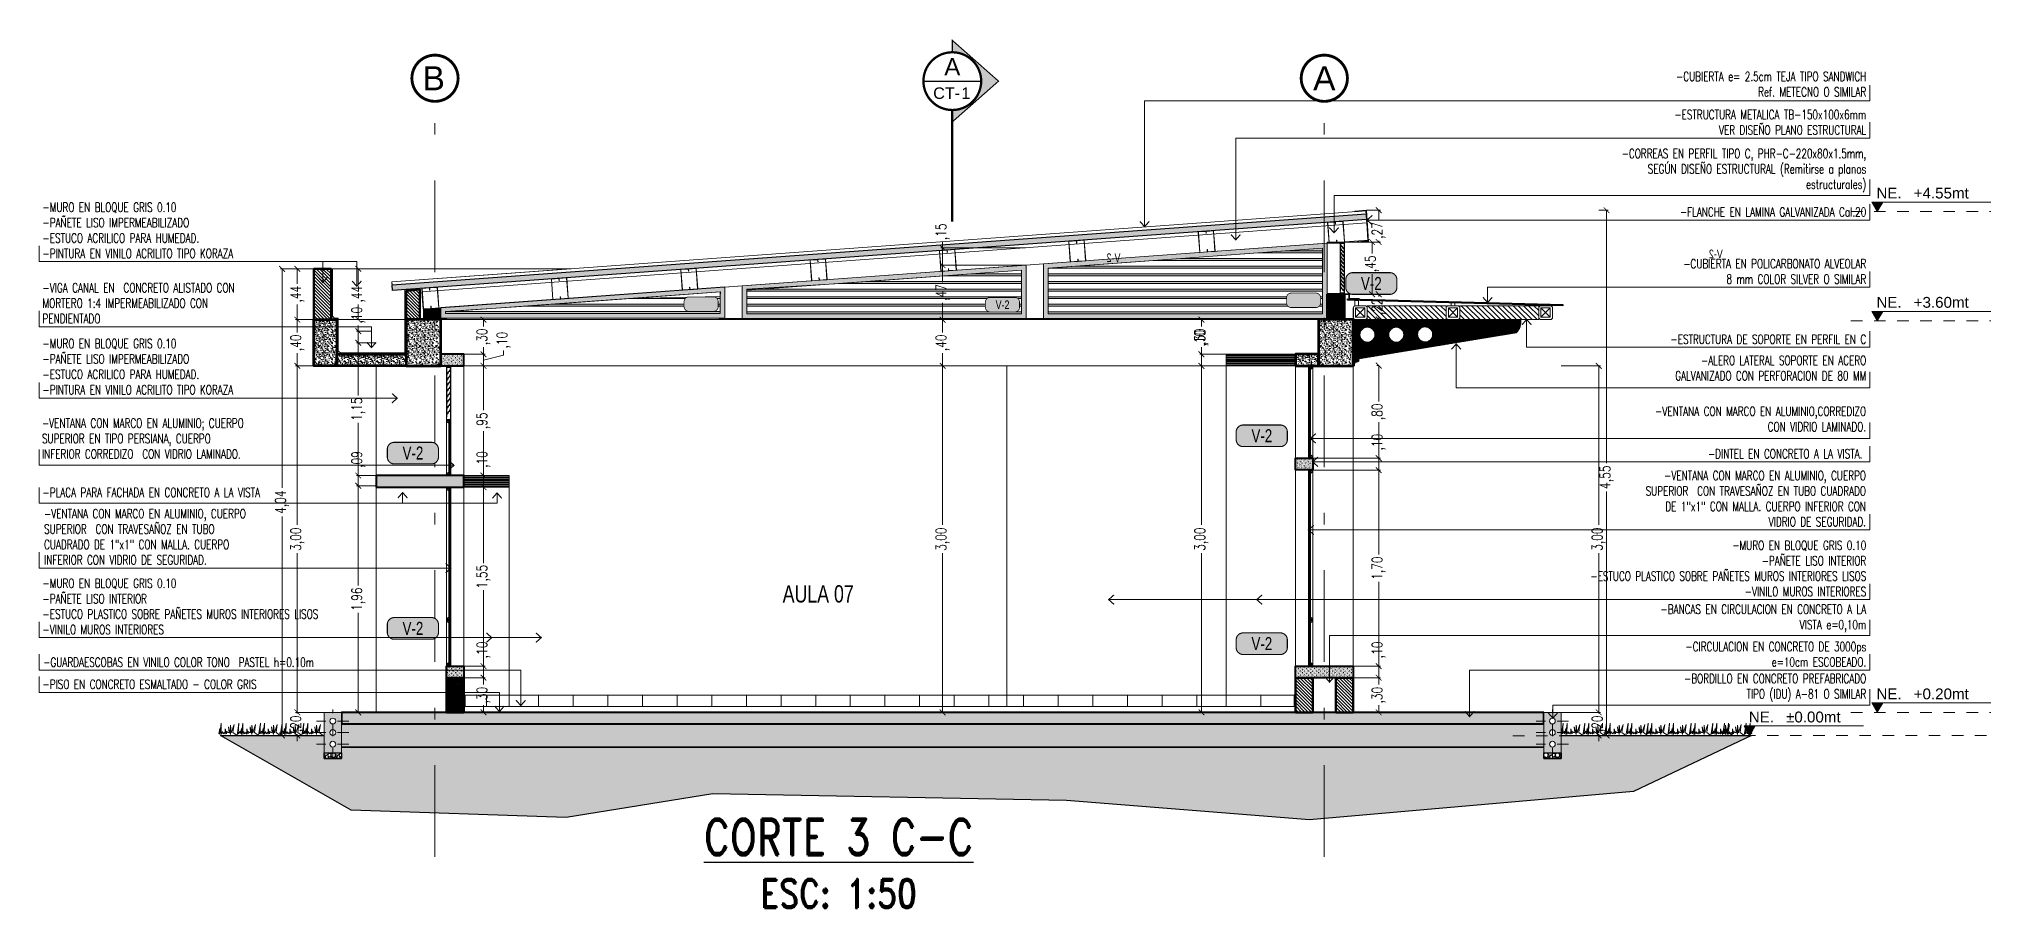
# Model space of a CAD drawing. Header units: millimetres. Extents: x 216 to 447, y 57 to 97.
# Drawn here: x 403.68 to 420.59, y 56.94 to 64.46 of the extents above; entities that cross this region are included whole.
import ezdxf
from ezdxf.enums import TextEntityAlignment as Align

# ---------------------------------------------------------------- set-up
doc = ezdxf.new("R2010")
doc.units = ezdxf.units.MM
doc.header["$LTSCALE"] = 0.5
doc.set_wipeout_variables(frame=1)
doc.header["$PDMODE"] = 35
for name, pattern in [('CENTER', [50.8, 31.75, -6.35, 6.35, -6.35]), ('DASHDOT2', [12.7, 6.35, -3.175, 0, -3.175]), ('HIDDEN', [0.375, 0.25, -0.125])]:
    doc.linetypes.add(name, pattern=pattern)
for name, color, linetype, lineweight in [('A-COLS-ACHU', 47, 'Continuous', 0), ('A-COTAS', 7, 'Continuous', 9), ('A-CUBT', 133, 'Continuous', 15), ('A-CUBT-BORD', 20, 'Continuous', 25), ('A-ECON-ACHU', 146, 'Continuous', 0), ('A-ECON-PLAC', 134, 'Continuous', 40), ('A-ECON-VIGA', 2, 'Continuous', 53), ('A-EJES', 7, 'DASHDOT2', 9), ('A-EMET-CORR', 4, 'Continuous', 15), ('A-MURO', 5, 'Continuous', 50), ('A-MURO-ACHU', 250, 'Continuous', 0), ('A-PISO', 7, 'Continuous', 15), ('A-PISO -ACHU', 55, 'Continuous', 0), ('A-PLAN-1', 2, 'Continuous', 35), ('A-PLAN-2', 5, 'Continuous', 18), ('A-PLAN-3', 146, 'Continuous', 5), ('A-PLAN-ACHU1', 105, 'Continuous', 9), ('A-PLAN-ACHU2', 146, 'Continuous', 0), ('A-PLAN-ACHU3', 250, 'Continuous', 0), ('A-PROY', 6, 'HIDDEN', 18), ('A-TEXT-EJES', 85, 'CENTER', 9), ('A-TEXT-ESPA', 1, 'Continuous', 9), ('A-TEXT-FLEC', 4, 'Continuous', 9), ('A-TEXT-NIVL', 4, 'Continuous', 9), ('A-TEXT-NOTA', 105, 'Continuous', 9), ('A-TEXT-VENT', 2, 'Continuous', 9), ('A-VEGETACION', 87, 'Continuous', 9), ('A-VENT', 1, 'Continuous', 15), ('A-WIPEOUT', 255, 'Continuous', 0), ('TEXTO_DETALLES', 7, 'Continuous', 25), ('U-TEXT-FLE', 130, 'Continuous', 20)]:
    doc.layers.add(name, color=color, linetype=linetype, lineweight=lineweight)
doc.layers.add('A-TEXT-SIMB', color=195, linetype='Continuous')
doc.layers.add('VENTANAS', color=13, linetype='Continuous')
doc.layers.add('BORRADOR', color=3, linetype='Continuous', plot=False)
doc.layers.add('U_VERDE', color=7, linetype='Continuous', true_color=0xebf2ba)
doc.styles.add('Cotas', font='romans.shx', dxfattribs={"width": 0.75})
doc.styles.add('Detalles', font='romans.shx', dxfattribs={"width": 0.7})
doc.styles.add('ING_50', font='swisscl.ttf', dxfattribs={"height": 0.08})
doc.styles.add('ROTULO', font='swissl.ttf')
doc.styles.add('swis Lt BT', font='swissl.ttf')
doc.dimstyles.new("1-25'", dxfattribs={"dimtxt": 0.075, "dimasz": 0.05, "dimexe": 0.015, "dimexo": 0, "dimgap": 0.02, "dimtad": 0, "dimzin": 4, "dimtxsty": 'Cotas', "dimblk": 'ARCHTICK', "dimcen": 0.09, "dimclrd": 142, "dimclre": 2, "dimclrt": 2, "dimadec": 0, "dimazin": 0, "dimtfac": 1, "dimtmove": 0, "dimatfit": 3, "dimfxl": 0.1, "dimlwd": 13, "dimlwe": 9, "dimarcsym": 2})
pattern_1 = [(315.0000597, (-2414.348867, -998.31859), (0.01414212088, 0.01414215036), [])]
pattern_2 = [(45, (-2414.350635, -998.31682), (7e-18, 0.0707106781), [0.0025, -0.0175, 0, -0.025, 0, -0.005]), (45, (-2414.36124, -998.306215), (7e-18, 0.0707106781), [0, -0.0175, 0.0025, -0.025, 0, -0.005]), (45, (-2414.368313, -998.299144), (7e-18, 0.0707106781), [0, -0.02, 0, -0.0225, 0.0025, -0.005]), (45, (-2414.382455, -998.285), (7e-18, 0.0707106781), [0, -0.02, 0.0025, -0.0225, 0, -0.005]), (135, (-2414.348867, -998.31859), (-0.0707106781, 1e-17), [0.0025, -0.0475]), (135, (-2414.334725, -998.304447), (-0.0707106781, 1e-17), [-0.0175, 0.0025, -0.015, 0, -0.0125, 0.0025]), (135, (-2414.31705, -998.28677), (-0.0707106781, 1e-17), [0, -0.025, 0.0025, -0.0125, 0, -0.01]), (135, (-2414.345332, -998.315054), (-0.03535533906, 7e-18), [0, -0.0075, 0, -0.0075, 0, -0.01]), (135, (-2414.343564, -998.30975), (-0.03535533906, 7e-18), [0, -0.01, 0, -0.0075, 0, -0.0075]), (135, (-2414.33826, -998.307983), (-0.03535533906, 7e-18), [0, -0.01, 0, -0.01, 0, -0.005]), (135, (-2414.334725, -998.297376), (-0.03535533906, 7e-18), [0, -0.0075, 0, -0.01, 0, -0.0075]), (90, (-2414.348867, -998.31859), (-0.035355339, 0.035355339), [0.0035355, -0.0212132, 0.0035355, -0.042426478]), (180, (-2414.334725, -998.304447), (-0.035355339, 0.035355339), [-0.035355, 0.0035355, -0.028284678, 0.0035355])]
pattern_3 = [(0, (-2414.348867, -998.318589), (0, 0.01), [])]

msp = doc.modelspace()

# ---------------------------------------------------------------- texts
at = {"layer": 'A-TEXT-ESPA', "style": 'ING_50'}
msp.add_text('AULA 07', height=0.15, dxfattribs=at).set_placement((410.431, 59.661), align=Align.MIDDLE_CENTER)
at = {"layer": 'A-TEXT-NOTA', "char_height": 0.08, "style": 'Detalles'}
for s, insert, width, attachment_point in [('-CUBIERTA e= 2.5cm TEJA TIPO SANDWICH Ref. METECNO O SIMILAR', (419.505, 63.967), 1.98113, 9), ('-ESTRUCTURA METALICA TB-150x100x6mm VER DISEÑO PLANO ESTRUCTURAL', (419.505, 63.637), 1.98113, 9), ('-CORREAS EN PERFIL TIPO C, PHR-C-220x80x1.5mm, SEGÚN DISEÑO ESTRUCTURAL (Remitirse a planos estructurales)', (419.505, 63.14), 2.50053, 9), ('-MURO EN BLOQUE GRIS 0.10\\P-PAÑETE LISO IMPERMEABILIZADO\\P-ESTUCO ACRILICO PARA HUMEDAD.\\P-PINTURA EN VINILO ACRILITO TIPO KORAZA', (403.715, 62.568), 2.42052, 7), ('-FLANCHE EN LAMINA GALVANIZADA Cal.20', (419.505, 62.927), 1.98113, 9), ('-CUBIERTA EN POLICARBONATO ALVEOLAR \\P 8 mm COLOR SILVER O SIMILAR   ', (419.505, 62.346), 1.81253, 9), ('-VIGA CANAL EN  CONCRETO ALISTADO CON MORTERO 1:4 IMPERMEABILIZADO CON PENDIENTADO', (403.715, 62.004), 1.81253, 7), ('-MURO EN BLOQUE GRIS 0.10\\P-PAÑETE LISO IMPERMEABILIZADO\\P-ESTUCO ACRILICO PARA HUMEDAD.\\P-PINTURA EN VINILO ACRILITO TIPO KORAZA', (403.715, 61.388), 2.42052, 7), ('-ESTRUCTURA DE SOPORTE EN PERFIL EN C', (419.505, 61.825), 1.98113, 9), ('-ALERO LATERAL SOPORTE EN ACERO GALVANIZADO CON PERFORACION DE 80 MM ', (419.505, 61.509), 1.98113, 9), ('-VENTANA CON MARCO EN ALUMINIO,CORREDIZO   CON VIDRIO LAMINADO.', (419.504, 61.068), 1.98113, 9), ('-VENTANA CON MARCO EN ALUMINIO; CUERPO SUPERIOR EN TIPO PERSIANA, CUERPO INFERIOR CORREDIZO  CON VIDRIO LAMINADO.', (403.71, 60.832), 1.98113, 7), ('-DINTEL EN CONCRETO A LA VISTA.', (419.472, 60.834), 1.98113, 9), ('-VENTANA CON MARCO EN ALUMINIO, CUERPO SUPERIOR  CON TRAVESAÑOZ EN TUBO CUADRADO DE 1"x1" CON MALLA. CUERPO INFERIOR CON VIDRIO DE SEGURIDAD.', (419.503, 60.245), 2.17296, 9), ('-PLACA PARA FACHADA EN CONCRETO A LA VISTA ', (403.715, 60.499), 1.98113, 7), ('-VENTANA CON MARCO EN ALUMINIO, CUERPO SUPERIOR  CON TRAVESAÑOZ EN TUBO CUADRADO DE 1"x1" CON MALLA. CUERPO INFERIOR CON VIDRIO DE SEGURIDAD.', (403.728, 59.915), 1.98113, 7), ('-MURO EN BLOQUE GRIS 0.10\\P-PAÑETE LISO INTERIOR\\P-ESTUCO PLASTICO SOBRE PAÑETES MUROS INTERIORES LISOS\\P-VINILO MUROS INTERIORES', (419.505, 59.641), 2.96571, 9), ('-MURO EN BLOQUE GRIS 0.10\\P-PAÑETE LISO INTERIOR\\P-ESTUCO PLASTICO SOBRE PAÑETES MUROS INTERIORES LISOS\\P-VINILO MUROS INTERIORES', (403.715, 59.312), 2.61334, 7), ('-BANCAS EN CIRCULACION EN CONCRETO A LA VISTA e=0,10m', (419.505, 59.33), 1.98113, 9), ('-CIRCULACION EN CONCRETO DE 3000ps e=10cm ESCOBEADO.', (419.505, 59.031), 1.81253, 9), ('-GUARDAESCOBAS EN VINILO COLOR TONO  PASTEL h=0.10m', (403.721, 59.029), 2.42052, 7), ('-PISO EN CONCRETO ESMALTADO - COLOR GRIS ', (403.715, 58.838), 2.28469, 7), ('-BORDILLO EN CONCRETO PREFABRICADO TIPO (IDU) A-81 O SIMILAR', (419.505, 58.728), 1.81253, 9)]:
    msp.add_mtext(s, dxfattribs=dict(at, insert=insert, width=width, attachment_point=attachment_point))
at = {"layer": 'A-TEXT-VENT', "color": 1, "style": 'ING_50', "text_generation_flag": 4}
for p in [(412.988, 62.571), (418.203, 62.604)]:
    msp.add_attdef('V-2', text='AA', height=0.075, rotation=180, dxfattribs=at).set_placement(p, align=Align.MIDDLE_CENTER)
at = {"layer": 'TEXTO_DETALLES', "insert": (410.608, 57.327), "char_height": 0.25, "attachment_point": 5, "style": 'Detalles'}
msp.add_mtext('{\\Fromand|c0;\\H1.25x;\\W0.8;\\LCORTE 3 C-C  \\P\\H0.8x;\\lESC: 1:50}', dxfattribs=at)

# ---------------------------------------------------------------- blocks, each defined once
blk = doc.blocks.new('INDICADOR EJES')
at = {"layer": 'A-TEXT-EJES', "const_width": 0.0005}
blk.add_lwpolyline([(0.004, 0.004, 1), (-0.004, 0.004, 1)], format="xyb", close=True, dxfattribs=at)
at = {"layer": 'A-TEXT-EJES', "style": 'swis Lt BT'}
blk.add_attdef('1', text='', height=0.005, dxfattribs=at).set_placement((0, 0.004), align=Align.MIDDLE_CENTER)
blk = doc.blocks.new('*U8')
at = {"layer": 'A-TEXT-SIMB'}
h = blk.add_hatch(color=256, dxfattribs=at)
edge = h.paths.add_edge_path()
edge.add_line((0, -0.25), (0, -0.353))
edge.add_line((0, -0.353), (0.4, 0))
edge.add_line((0.4, 0), (0, 0.353))
edge.add_line((0, 0.353), (0, 0.25))
edge.add_arc((0, 0), 0.25, -90, 90, ccw=False)
blk.add_line((-0.25, 0), (0.25, 0), dxfattribs=at)
for points, const_width in [([(0, -0.25), (0, -0.353), (0.4, 0), (0, 0.353), (0, 0.25, -1)], 0.01), ([(0.25, 0, -1), (-0.25, 0, -1)], 0.02)]:
    blk.add_lwpolyline(points, format="xyb", close=True, dxfattribs=dict(at, const_width=const_width))
at = {"layer": 'A-TEXT-SIMB', "const_width": 0.02}
blk.add_lwpolyline([(0, -1.217), (0, -0.25)], dxfattribs=at)
at = {"layer": 'A-TEXT-SIMB', "color": 0, "style": 'ROTULO'}
blk.add_text('CT-', height=0.1, dxfattribs=at).set_placement((-0.049, -0.104), align=Align.MIDDLE_CENTER)
at = {"layer": 'A-TEXT-SIMB', "color": 0, "style": 'ROTULO', "flags": 8}
for tag, height, p in [('A', 0.15, (0, 0.124)), ('1', 0.1, (0.118, -0.104))]:
    blk.add_attdef(tag, text='', height=height, dxfattribs=at).set_placement(p, align=Align.MIDDLE_CENTER)
blk = doc.blocks.new('bordillo A-81')
at = {"layer": 'A-PLAN-2'}
blk.add_lwpolyline([(0, 0), (0.15, 0), (0.15, 0.395), (0.145, 0.4), (0.005, 0.4), (0, 0.395)], close=True, dxfattribs=at)
blk.add_wipeout([(0, 0), (0.15, 0), (0.15, 0.395), (0.145, 0.4), (0.005, 0.4), (0, 0.395)]).dxf.layer = 'A-PLAN-2'
at = {"layer": 'A-PLAN-ACHU2', "linetype": 'Continuous'}
h = blk.add_hatch(dxfattribs=at)
h.set_pattern_fill('STONES', color=256, scale=0.1, pattern_type=2)
h.set_pattern_definition([(0, (0.07, 0), (0, 0.1), [0.005, -0.015, 0.005, -0.075]), (0, (0.095, 0.01), (0, 0.1), [0.005, -0.095]), (0, (0.045, 0.02), (0, 0.1), [0.01, -0.09]), (0, (0.02, 0.025), (0, 0.1), [0.015, -0.085]), (0, (0.07, 0.03), (0, 0.1), [0.01, -0.01, 0.015, -0.065]), (0, (0.065, 0.045), (0, 0.1), [0.015, -0.085]), (0, (0.04, 0.05), (0, 0.1), [0.015, -0.035, 0.015, -0.035]), (0, (0.02, 0.065), (0, 0.1), [0.015, -0.005, 0.005, -0.075]), (0, (0.085, 0.075), (0, 0.1), [0.005, -0.095]), (0, (0.065, 0.085), (0, 0.1), [0.01, -0.09]), (90, (0, 0.09), (-0.1, 6e-18), [0.01, -0.09]), (90, (0.01, 0.02), (-0.1, 6e-18), [0.005, -0.01, 0.015, -0.07]), (90, (0.035, 0.03), (-0.1, 6e-18), [0.02, -0.005, 0.005, -0.07]), (90, (0.05, 0.055), (-0.1, 6e-18), [0.015, -0.085]), (90, (0.055, 0.01), (-0.1, 6e-18), [0.01, -0.09]), (90, (0.06, 0.09), (-0.1, 6e-18), [0.01, -0.09]), (90, (0.065, 0.03), (-0.1, 6e-18), [0.01, -0.05, 0.005, -0.035]), (90, (0.08, 0.08), (-0.1, 6e-18), [0.005, -0.005, 0.005, -0.085]), (90, (0.085, 0.035), (-0.1, 6e-18), [0.01, -0.015, 0.01, -0.065]), (90, (0.09, 0.01), (-0.1, 6e-18), [0.01, -0.09]), (45, (0.005, 0.01), (1e-17, 0.1), [0.014142, -0.028284, 0.021213, -0.077782]), (45, (0, 0.01), (1e-17, 0.1), [0.014142, -0.12728]), (45, (0.055, 0.02), (1e-17, 0.1), [0.014142, -0.12728]), (45, (0.045, 0.07), (1e-17, 0.1), [0.014142, -0.12728]), (45, (0.09, 0.02), (1e-17, 0.1), [0.014142, -0.12728]), (45, (0.005, 0.03), (1e-17, 0.1), [0.00707, -0.13435]), (45, (0.015, 0.06), (1e-17, 0.1), [0.00707, -0.13435]), (45, (0.025, 0.025), (1e-17, 0.1), [0.00707, -0.13435]), (45, (0.035, 0.06), (1e-17, 0.1), [0.00707, -0.13435]), (45, (0.065, 0.04), (1e-17, 0.1), [0.00707, -0.13435]), (45, (0.065, 0.095), (1e-17, 0.1), [0.00707, -0.13435]), (45, (0.075, 0.085), (1e-17, 0.1), [0.00707, -0.13435]), (45, (0.08, 0.03), (1e-17, 0.1), [0.00707, -0.13435]), (45, (0.085, 0.005), (1e-17, 0.1), [0.00707, -0.13435]), (45, (0.085, 0.045), (1e-17, 0.1), [0.00707, -0.13435]), (45, (0.085, 0.095), (1e-17, 0.1), [0.00707, -0.13435]), (45, (0.09, 0.075), (1e-17, 0.1), [0.00707, -0.13435]), (135, (0.07, 0.085), (-0.1, 1e-17), [0.00707, -0.13435]), (135, (0.08, 0.095), (-0.1, 1e-17), [0.00707, -0.13435]), (135, (0.085, 0.075), (-0.1, 1e-17), [0.00707, -0.13435]), (135, (0.1, 0.095), (-0.1, 1e-17), [0.00707, -0.13435]), (135, (0.05, 0.06), (-0.1, 1e-17), [0.00707, -0.13435]), (135, (0.04, 0.05), (-0.1, 1e-17), [0.00707, -0.13435]), (135, (0.01, 0.025), (-0.1, 1e-17), [0.00707, -0.13435]), (135, (0.02, 0.025), (-0.1, 1e-17), [0.00707, -0.13435]), (135, (0.03, 0.06), (-0.1, 1e-17), [0.00707, -0.13435]), (135, (0.01, 0.045), (-0.1, 1e-17), [0.00707, -0.13435]), (135, (0.07, 0.03), (-0.1, 1e-17), [0.00707, -0.13435]), (135, (0.085, 0.04), (-0.1, 1e-17), [0.00707, -0.13435]), (135, (0.09, 0.02), (-0.1, 1e-17), [0.00707, -0.13435]), (135, (0.09, 0.03), (-0.1, 1e-17), [0.00707, -0.13435]), (135, (0.095, 0.01), (-0.1, 1e-17), [0.00707, -0.13435]), (135, (0.015, 0.07), (-0.1, 1e-17), [0.014142, -0.12728]), (135, (0.065, 0.04), (-0.1, 1e-17), [0.014142, -0.12728]), (135, (0.06, 0.005), (-0.1, 1e-17), [0.035355, -0.106066]), (26.565, (0, 0.05), (0.1, 4e-11), [0.01118, -0.212427]), (26.565, (0.015, 0.02), (0.1, 4e-11), [0.01118, -0.212427]), (26.565, (0.035, 0.065), (0.1, 4e-11), [0.01118, -0.212427]), (26.565, (0.075, 0), (0.1, 4e-11), [0.01118, -0.212427]), (26.565, (0.06, 0.025), (0.1, 4e-11), [0.01118, -0.212427]), (26.565, (0.07, 0.045), (0.1, 4e-11), [0.01118, -0.212427]), (26.565, (0.055, 0.08), (0.1, 4e-11), [0.01118, -0.212427]), (26.565, (0.09, 0.075), (0.1, 4e-11), [0.01118, -0.212427]), (63.435, (0.01, 0.05), (4e-11, 0.1), [0.01118, -0.212427]), (63.435, (0.01, 0.055), (4e-11, 0.1), [0.01118, -0.212427]), (63.435, (0.05, 0.07), (4e-11, 0.1), [0.02236, -0.201247]), (63.435, (0.085, 0.065), (4e-11, 0.1), [0.01118, -0.212427]), (63.435, (0.08, 0.05), (4e-11, 0.1), [0.01118, -0.212427]), (63.435, (0.03, 0.03), (4e-11, 0.1), [0.01118, -0.212427]), (63.435, (0.08, 0.085), (4e-11, 0.1), [0.01118, -0.212427]), (63.435, (0.095, 0.08), (4e-11, 0.1), [0.01118, -0.212427]), (116.565, (0.005, 0.08), (-4e-11, 0.1), [0.01118, -0.212427]), (116.565, (0.06, 0), (-4e-11, 0.1), [0.01118, -0.212427]), (116.565, (0.015, 0.065), (-4e-11, 0.1), [0.01118, -0.212427]), (116.565, (0.09, 0.055), (-4e-11, 0.1), [0.01118, -0.212427]), (116.565, (0.055, 0.05), (-4e-11, 0.1), [0.01118, -0.212427]), (116.565, (0.085, 0.07), (-4e-11, 0.1), [0.01118, -0.212427]), (116.565, (0.035, 0.05), (-4e-11, 0.1), [0.01118, -0.212427]), (116.565, (0.015, 0.03), (-4e-11, 0.1), [0.01118, -0.212427]), (153.435, (0.01, 0.075), (-0.1, 4e-11), [0.01118, -0.212427]), (153.435, (0.045, 0.02), (-0.1, 4e-11), [0.01118, -0.212427]), (153.435, (0.025, 0.065), (-0.1, 4e-11), [0.01118, -0.212427]), (153.435, (0.085, 0.025), (-0.1, 4e-11), [0.01118, -0.212427]), (153.435, (0.07, 0), (-0.1, 4e-11), [0.01118, -0.212427]), (153.435, (0.08, 0.08), (-0.1, 4e-11), [0.01118, -0.212427]), (153.435, (0.065, 0.045), (-0.1, 4e-11), [0.01118, -0.212427]), (153.435, (0.01, 0.075), (-0.1, 4e-11), [0.01118, -0.212427]), (153.435, (0.1, 0.05), (-0.1, 4e-11), [0.01118, -0.212427]), (243.435, (0.005, 0.01), (-4e-11, -0.1), [0.01118, -0.212427])])
h.paths.add_polyline_path([(0, 0), (0.15, 0), (0.15, 0.05), (0, 0.05)])
at = {"layer": 'A-PLAN-ACHU3', "linetype": 'Continuous'}
h = blk.add_hatch(color=252, dxfattribs=at)
h.dxf.hatch_style = 1
h.paths.add_polyline_path([(0.15, 0.395), (0.145, 0.4), (0.005, 0.4), (0, 0.395), (0, 0.05), (0.15, 0.05)])
h.paths.add_polyline_path([(0.1, 0.225, -1), (0.05, 0.225, -1)], flags=16)
h.paths.add_polyline_path([(0.05, 0.325, -1), (0.1, 0.325, -1)], flags=16)
h.paths.add_polyline_path([(0.1, 0.125, -1), (0.05, 0.125, -1)], flags=16)
at = {"layer": 'A-EJES', "color": 250, "ltscale": 0.01}
for p, q in [((0.075, -0.006), (0.075, 0.426)), ((-0.065, 0.325), (0.215, 0.325)), ((-0.065, 0.225), (0.215, 0.225)), ((-0.065, 0.125), (0.215, 0.125))]:
    blk.add_line(p, q, dxfattribs=at)
at = {"layer": 'A-PLAN-2'}
blk.add_lwpolyline([(0.15, 0.395), (0.145, 0.4), (0.005, 0.4), (0, 0.395), (0, 0.05), (0.15, 0.05)], close=True, dxfattribs=at)
at = {"layer": 'BORRADOR', "linetype": 'Continuous'}
blk.add_lwpolyline([(0, 0), (0.15, 0), (0.15, 0.05), (0, 0.05)], close=True, dxfattribs=at)
at = {"layer": 'U-TEXT-FLE'}
for centre in [(0.075, 0.325), (0.075, 0.225), (0.075, 0.125)]:
    blk.add_circle(centre, 0.025, dxfattribs=at)
blk = doc.blocks.new('GUARDAESCOBA_CT')
at = {"layer": 'A-PLAN-ACHU3'}
h = blk.add_hatch(dxfattribs=at)
h.set_pattern_fill('SAND', color=256, scale=0.0045, pattern_type=2)
h.set_pattern_definition([(0, (-2594.6721311, -1072.5244143), (0.0026550000018, 0.0019350000013), [0, -0.0010800000007, 0, -0.001440000001, 0, -0.0025200000017]), (10, (-2594.670286, -1072.5223443), (0.001488991631, 0.0037353084135), [0, -0.0027900000018, 0, -0.0006300000004, 0, -0.0023850000016]), (20, (-2594.671816, -1072.5227943), (0.0009483307594, 0.0043677561513), [0, -0.0019350000013, 0, -0.001305000001, 0, -0.002835000002]), (30, (-2594.670061, -1072.5232443), (0.0001067880132, 0.003595037738), [0, -0.0025200000017, 0, -0.003195000002, 0, -0.0022950000015]), (40, (-2594.6708261, -1072.5236943), (0.0012603762018, 0.0038185176249), [0, -0.0018450000012, 0, -0.001485000001, 0, -0.0025650000017]), (50, (-2594.668936, -1072.5241443), (-0.0006933771848, 0.0028140590063), [0, -0.0005400000004, 0, -0.0035550000024, 0, -0.0021150000014]), (60, (-2594.669791, -1072.5245943), (-0.000676066593, 0.004859018316), [0, -0.0006750000004, 0, -0.0021150000014, 0, -0.0024300000016]), (70, (-2594.6708711, -1072.5250443), (-0.0012679638421, 0.0025685730875), [0, -0.0012600000008, 0, -0.001440000001, 0, -0.0032850000022]), (80, (-2594.6705561, -1072.5254943), (-0.001538445298, 0.0031956980586), [0, -0.0016200000011, 0, -0.0019350000013]), (90, (-2594.668621, -1072.5259443), (-0.003015000002, 0.0020700000014), [0, -0.0024750000016, 0, -0.001395000001, 0, -0.0032850000022]), (100, (-2594.672401, -1072.5254943), (-0.0027265234063, 0.0012099256698), [0, -0.0012600000008, 0, -0.0026100000017, 0, -0.002970000002]), (110, (-2594.6719511, -1072.5250443), (-0.0028226006937, 0.0022290413502), [0, -0.0021600000014, 0, -0.0017100000011, 0, -0.0023850000016]), (120, (-2594.671501, -1072.5245943), (-0.0040137108792, 0.001371951166), [0, -0.002970000002, 0, -0.0009450000006, 0, -0.0034200000023]), (130, (-2594.671051, -1072.5241443), (-0.0029729405812, -2.73735668e-05), [0, -0.0017100000011, 0, -0.0006300000004, 0, -0.0035100000023]), (140, (-2594.670601, -1072.5236943), (-0.0046747710664, -0.000600637583), [0, -0.0004950000003, 0, -0.0026100000017, 0, -0.0021600000014]), (150, (-2594.670151, -1072.5232443), (-0.0036179705904, -0.0014965088797), [0, -0.0012600000008, 0, -0.001485000001, 0, -0.002880000002]), (160, (-2594.669701, -1072.5227943), (-0.004452794385, -0.002497683367), [0, -0.0026550000018, 0, -0.0010800000007, 0, -0.0018450000012]), (170, (-2594.669251, -1072.5223443), (-0.0021815593517, -0.002265595685), [0, -0.0017100000011, 0, -0.0009900000007, 0, -0.0034650000023])])
h.paths.add_polyline_path([(0, 0), (0, 0.1), (0.01, 0.1), (0.01, 0)])
at = {"layer": 'A-VENT'}
blk.add_lwpolyline([(0, 0), (0, 0.1), (0.01, 0.1), (0.01, 0)], close=True, dxfattribs=at)
blk = doc.blocks.new('ALN-177', base_point=(0.559, 0.54))
at = {"layer": 'A-PLAN-ACHU1'}
for p, q in [((0.534, 0.551), (0.532, 0.553)), ((0.534, 0.552), (0.532, 0.553)), ((0.534, 0.551), (0.532, 0.548)), ((0.534, 0.549), (0.532, 0.548)), ((0.536, 0.553), (0.534, 0.552)), ((0.536, 0.548), (0.534, 0.549)), ((0.536, 0.548), (0.536, 0.553))]:
    blk.add_line(p, q, dxfattribs=at)
at = {"layer": 'A-VENT'}
blk.add_lwpolyline([(0.556, 0.54), (0.559, 0.54), (0.559, 0.542), (0.538, 0.555), (0.536, 0.555), (0.534, 0.554), (0.534, 0.552), (0.536, 0.554), (0.536, 0.548), (0.534, 0.549), (0.534, 0.548), (0.536, 0.547), (0.536, 0.542), (0.533, 0.539), (0.529, 0.539), (0.529, 0.539), (0.53, 0.538), (0.534, 0.538), (0.538, 0.541), (0.538, 0.554), (0.556, 0.542), (0.554, 0.542), (0.554, 0.539, 1), (0.557, 0.539)], format="xyb", close=True, dxfattribs=at)
blk = doc.blocks.new('ALN-292')
at = {"layer": 'A-VENT'}
blk.add_lwpolyline([(0, 0.024), (0, 0), (0.004, 0), (0.004, 0.002), (0.001, 0.001), (0.001, 0.008), (0.004, 0.007), (0.004, 0.008), (0.001, 0.009), (0.001, 0.018), (0.007, 0.018), (0.007, 0.015), (0.01, 0.015), (0.009, 0.017), (0.008, 0.017), (0.008, 0.018), (0.036, 0.018), (0.036, 0.017), (0.036, 0.017), (0.035, 0.015), (0.038, 0.015), (0.038, 0.024), (0.038, 0.033), (0.035, 0.033), (0.036, 0.031), (0.036, 0.031), (0.036, 0.03), (0.008, 0.03), (0.008, 0.031), (0.009, 0.031), (0.01, 0.033), (0.007, 0.033), (0.007, 0.03), (0.001, 0.03), (0.001, 0.039), (0.004, 0.04), (0.004, 0.041), (0.001, 0.04), (0.001, 0.047), (0.004, 0.046), (0.004, 0.048), (0, 0.048)], close=True, dxfattribs=at)
for points in [[(0.009, 0.027, 0.352285), (0.006, 0.024, 0.352285), (0.009, 0.021), (0.009, 0.019), (0.001, 0.019), (0.001, 0.024), (0.001, 0.029), (0.009, 0.029)], [(0.008, 0.024, 1), (0.012, 0.024, 1)], [(0.027, 0.027, 0.352285), (0.025, 0.024, 0.352285), (0.027, 0.021), (0.027, 0.019), (0.011, 0.019), (0.011, 0.021, 0.352285), (0.013, 0.024, 0.352285), (0.011, 0.027), (0.011, 0.029), (0.027, 0.029)], [(0.026, 0.024, 1), (0.03, 0.024, 1)], [(0.029, 0.021, 0.352285), (0.031, 0.024, 0.352285), (0.029, 0.027), (0.029, 0.029), (0.036, 0.029), (0.036, 0.024), (0.036, 0.019), (0.029, 0.019)]]:
    blk.add_lwpolyline(points, format="xyb", close=True, dxfattribs=at)
blk = doc.blocks.new('V-2_CT_BLQ4')
at = {"layer": 'A-PLAN-ACHU1'}
for points in [[(-0.118, 0.413), (-0.118, 1.53), (-0.124, 1.53), (-0.124, 0.413)], [(-0.118, 0.387), (-0.118, 0.018), (-0.124, 0.018), (-0.124, 0.387)]]:
    blk.add_lwpolyline(points, close=True, dxfattribs=at)
for points in [[(-0.114, 1.522), (-0.114, 1.526), (-0.116, 1.525), (-0.118, 1.526), (-0.116, 1.524), (-0.118, 1.522), (-0.116, 1.523), (-0.114, 1.522)], [(-0.114, 0.421), (-0.114, 0.417), (-0.116, 0.417), (-0.118, 0.417), (-0.116, 0.419), (-0.118, 0.421), (-0.116, 0.42), (-0.114, 0.421)], [(-0.114, 0.417), (-0.114, 0.421), (-0.116, 0.42), (-0.118, 0.421), (-0.116, 0.419), (-0.118, 0.417), (-0.116, 0.418), (-0.114, 0.417)], [(-0.114, 0.383), (-0.114, 0.379), (-0.116, 0.38), (-0.118, 0.379), (-0.116, 0.381), (-0.118, 0.383), (-0.116, 0.382), (-0.114, 0.383)]]:
    blk.add_lwpolyline(points, dxfattribs=at)
at = {"layer": 'A-PLAN-ACHU2'}
for points in [[(-0.121, 0.413), (-0.121, 1.53)], [(-0.129, 1.519), (-0.129, 0.424)], [(-0.116, 0.424), (-0.116, 1.519)], [(-0.129, 0.029), (-0.129, 0.376)], [(-0.121, 0.387), (-0.121, 0.018)], [(-0.116, 0.376), (-0.116, 0.029)]]:
    blk.add_lwpolyline(points, dxfattribs=at)
for points in [[(-0.112, 0.424), (-0.112, 1.519)], [(-0.112, 0.376), (-0.112, 0.029)]]:
    blk.add_lwpolyline(points, close=True, dxfattribs=at)
at = {"layer": 'A-VENT'}
blk.add_lwpolyline([(0, 0), (0, 1.55), (-0.15, 1.55), (-0.15, 0)], close=True, dxfattribs=at)
for points in [[(-0.121, 1.542, -3.732051), (-0.123, 1.542), (-0.124, 1.543), (-0.126, 1.543), (-0.126, 1.538), (-0.137, 1.538), (-0.137, 1.543), (-0.138, 1.543), (-0.139, 1.542, -3.732051), (-0.141, 1.542), (-0.142, 1.543), (-0.144, 1.543), (-0.144, 1.538), (-0.149, 1.538), (-0.149, 1.548), (-0.146, 1.548), (-0.148, 1.55), (-0.15, 1.55), (-0.15, 1.534), (-0.147, 1.534), (-0.148, 1.535), (-0.149, 1.535), (-0.149, 1.537), (-0.113, 1.537), (-0.113, 1.528), (-0.116, 1.527), (-0.116, 1.526), (-0.113, 1.527), (-0.113, 1.52), (-0.116, 1.521), (-0.116, 1.519), (-0.112, 1.519), (-0.112, 1.55), (-0.114, 1.55), (-0.116, 1.548), (-0.113, 1.548), (-0.113, 1.538), (-0.119, 1.538), (-0.119, 1.543), (-0.12, 1.543)], [(-0.121, 0.008, 3.732051), (-0.123, 0.008), (-0.124, 0.007), (-0.126, 0.007), (-0.126, 0.012), (-0.137, 0.012), (-0.137, 0.007), (-0.138, 0.007), (-0.139, 0.008, 3.732051), (-0.141, 0.008), (-0.142, 0.007), (-0.144, 0.007), (-0.144, 0.012), (-0.149, 0.012), (-0.149, 0.002), (-0.146, 0.002), (-0.148, 0), (-0.15, 0), (-0.15, 0.016), (-0.147, 0.016), (-0.148, 0.015), (-0.149, 0.015), (-0.149, 0.013), (-0.113, 0.013), (-0.113, 0.022), (-0.116, 0.023), (-0.116, 0.024), (-0.113, 0.023), (-0.113, 0.03), (-0.116, 0.029), (-0.116, 0.031), (-0.112, 0.031), (-0.112, 0), (-0.114, 0), (-0.116, 0.002), (-0.113, 0.002), (-0.113, 0.012), (-0.119, 0.012), (-0.119, 0.007), (-0.12, 0.007)]]:
    blk.add_lwpolyline(points, format="xyb", close=True, dxfattribs=at)
at = {"layer": 'A-VENT', "rotation": 180}
for p in [(-0.15, 1.534), (-0.15, 0.391)]:
    blk.add_blockref('ALN-177', p, dxfattribs=at)
at = {"layer": 'A-VENT', "xscale": -1}
for name, p in [('ALN-177', (-0.15, 0.409)), ('ALN-292', (-0.112, 0.376)), ('ALN-177', (-0.15, 0.016))]:
    blk.add_blockref(name, p, dxfattribs=at)
blk = doc.blocks.new('V-2_CT-BLQ4')
at = {"layer": 'A-VENT'}
blk.add_blockref('V-2_CT_BLQ4', (0, 0), dxfattribs=at)
blk = doc.blocks.new('V-6_CT_BLQ4')
at = {"layer": 'A-PLAN-ACHU1'}
for points in [[(-0.148, 0.505), (-0.15, 0.505), (-0.15, 0.934), (-0.148, 0.934)], [(-0.115, 0.924), (-0.115, 0.926), (-0.115, 0.925), (-0.117, 0.927), (-0.116, 0.924), (-0.117, 0.92), (-0.115, 0.922), (-0.115, 0.922)], [(-0.116, 0.503), (-0.112, 0.503), (-0.112, 0.919), (-0.116, 0.919)], [(-0.118, 0.02), (-0.118, 0.466), (-0.124, 0.466), (-0.124, 0.02)]]:
    blk.add_lwpolyline(points, close=True, dxfattribs=at)
blk.add_lwpolyline([(-0.114, 0.028), (-0.114, 0.024), (-0.116, 0.025), (-0.118, 0.024), (-0.116, 0.026), (-0.118, 0.028), (-0.116, 0.027), (-0.114, 0.028)], dxfattribs=at)
at = {"layer": 'A-PLAN-ACHU2'}
for points in [[(-0.129, 0.455), (-0.129, 0.031)], [(-0.121, 0.02), (-0.121, 0.466)], [(-0.116, 0.031), (-0.116, 0.455)], [(-0.112, 0.031), (-0.112, 0.481)], [(-0.112, 0.455), (-0.112, 0.031)]]:
    blk.add_lwpolyline(points, dxfattribs=at)
at = {"layer": 'A-VENT'}
blk.add_lwpolyline([(-0.15, 0), (0, 0), (0, 0.95), (-0.15, 0.95)], close=True, dxfattribs=at)
for points in [[(-0.121, 0.942, -3.732051), (-0.123, 0.942), (-0.124, 0.943), (-0.126, 0.943), (-0.126, 0.938), (-0.137, 0.938), (-0.137, 0.943), (-0.138, 0.943), (-0.139, 0.942, -3.732051), (-0.141, 0.942), (-0.142, 0.943), (-0.144, 0.943), (-0.144, 0.938), (-0.149, 0.938), (-0.149, 0.948), (-0.146, 0.948), (-0.148, 0.95), (-0.15, 0.95), (-0.15, 0.934), (-0.147, 0.934), (-0.148, 0.935), (-0.149, 0.935), (-0.149, 0.937), (-0.113, 0.937), (-0.113, 0.928), (-0.116, 0.927), (-0.116, 0.926), (-0.113, 0.927), (-0.113, 0.92), (-0.116, 0.921), (-0.116, 0.919), (-0.112, 0.919), (-0.112, 0.95), (-0.114, 0.95), (-0.116, 0.948), (-0.113, 0.948), (-0.113, 0.938), (-0.119, 0.938), (-0.119, 0.943), (-0.12, 0.943)], [(-0.147, 0.882), (-0.119, 0.916), (-0.119, 0.928), (-0.117, 0.928), (-0.117, 0.916), (-0.124, 0.907, -1.276015), (-0.126, 0.902), (-0.125, 0.903, 5.225894), (-0.126, 0.904), (-0.127, 0.903, -0.121271), (-0.127, 0.904), (-0.139, 0.89, -1.276015), (-0.14, 0.885), (-0.14, 0.886, 5.225894), (-0.14, 0.886), (-0.141, 0.885, -0.121271), (-0.142, 0.887), (-0.146, 0.882), (-0.146, 0.87), (-0.147, 0.87)], [(-0.147, 0.833), (-0.119, 0.867), (-0.119, 0.878), (-0.117, 0.878), (-0.117, 0.866), (-0.124, 0.858, -1.276015), (-0.126, 0.853), (-0.125, 0.854, 5.225894), (-0.126, 0.854), (-0.127, 0.853, -0.121271), (-0.127, 0.854), (-0.139, 0.84, -1.276015), (-0.14, 0.835), (-0.14, 0.836, 5.225894), (-0.14, 0.837), (-0.141, 0.836, -0.121271), (-0.142, 0.837), (-0.146, 0.832), (-0.146, 0.821), (-0.147, 0.821)], [(-0.147, 0.783), (-0.119, 0.817), (-0.119, 0.829), (-0.117, 0.829), (-0.117, 0.817), (-0.124, 0.808, -1.276015), (-0.126, 0.803), (-0.125, 0.804, 5.225894), (-0.126, 0.805), (-0.127, 0.804, -0.121271), (-0.127, 0.805), (-0.139, 0.791, -1.276015), (-0.14, 0.786), (-0.14, 0.787, 5.225894), (-0.14, 0.788), (-0.141, 0.787, -0.121271), (-0.142, 0.788), (-0.146, 0.783), (-0.146, 0.771), (-0.147, 0.771)], [(-0.147, 0.734), (-0.119, 0.768), (-0.119, 0.78), (-0.117, 0.78), (-0.117, 0.768), (-0.124, 0.759, -1.276015), (-0.126, 0.754), (-0.125, 0.755, 5.225894), (-0.126, 0.756), (-0.127, 0.755, -0.121271), (-0.127, 0.756), (-0.139, 0.742, -1.276015), (-0.14, 0.737), (-0.14, 0.738, 5.225894), (-0.14, 0.738), (-0.141, 0.737, -0.121271), (-0.142, 0.738), (-0.146, 0.733), (-0.146, 0.722), (-0.147, 0.722)], [(-0.147, 0.685), (-0.119, 0.719), (-0.119, 0.73), (-0.117, 0.73), (-0.117, 0.718), (-0.124, 0.71, -1.276015), (-0.126, 0.705), (-0.125, 0.706, 5.225894), (-0.126, 0.706), (-0.127, 0.705, -0.121271), (-0.127, 0.706), (-0.139, 0.692, -1.276015), (-0.14, 0.687), (-0.14, 0.688, 5.225894), (-0.14, 0.689), (-0.141, 0.688, -0.121271), (-0.142, 0.689), (-0.146, 0.684), (-0.146, 0.673), (-0.147, 0.673)], [(-0.147, 0.635), (-0.119, 0.669), (-0.119, 0.681), (-0.117, 0.681), (-0.117, 0.669), (-0.124, 0.66, -1.276015), (-0.126, 0.655), (-0.125, 0.656, 5.225894), (-0.126, 0.657), (-0.127, 0.656, -0.121271), (-0.127, 0.657), (-0.139, 0.643, -1.276015), (-0.14, 0.638), (-0.14, 0.639, 5.225894), (-0.14, 0.64), (-0.141, 0.639, -0.121271), (-0.142, 0.64), (-0.146, 0.635), (-0.146, 0.623), (-0.147, 0.623)], [(-0.147, 0.586), (-0.119, 0.62), (-0.119, 0.631), (-0.117, 0.631), (-0.117, 0.619), (-0.124, 0.611, -1.276015), (-0.126, 0.606), (-0.125, 0.607, 5.225894), (-0.126, 0.607), (-0.127, 0.606, -0.121271), (-0.127, 0.608), (-0.139, 0.593, -1.276015), (-0.14, 0.589), (-0.14, 0.59, 5.225894), (-0.14, 0.59), (-0.141, 0.589, -0.121271), (-0.142, 0.59), (-0.146, 0.585), (-0.146, 0.574), (-0.147, 0.574)], [(-0.147, 0.536), (-0.119, 0.57), (-0.119, 0.582), (-0.117, 0.582), (-0.117, 0.57), (-0.124, 0.561, -1.276015), (-0.126, 0.556), (-0.125, 0.557, 5.225894), (-0.126, 0.558), (-0.127, 0.557, -0.121271), (-0.127, 0.558), (-0.139, 0.544, -1.276015), (-0.14, 0.539), (-0.14, 0.54, 5.225894), (-0.14, 0.541), (-0.141, 0.54, -0.121271), (-0.142, 0.541), (-0.146, 0.536), (-0.146, 0.525), (-0.147, 0.525)], [(-0.121, 0.008, 3.732051), (-0.123, 0.008), (-0.124, 0.007), (-0.126, 0.007), (-0.126, 0.012), (-0.137, 0.012), (-0.137, 0.007), (-0.138, 0.007), (-0.139, 0.008, 3.732051), (-0.141, 0.008), (-0.142, 0.007), (-0.144, 0.007), (-0.144, 0.012), (-0.149, 0.012), (-0.149, 0.002), (-0.146, 0.002), (-0.148, 0), (-0.15, 0), (-0.15, 0.016), (-0.147, 0.016), (-0.148, 0.015), (-0.149, 0.015), (-0.149, 0.013), (-0.113, 0.013), (-0.113, 0.022), (-0.116, 0.023), (-0.116, 0.024), (-0.113, 0.023), (-0.113, 0.03), (-0.116, 0.029), (-0.116, 0.031), (-0.112, 0.031), (-0.112, 0), (-0.114, 0), (-0.116, 0.002), (-0.113, 0.002), (-0.113, 0.012), (-0.119, 0.012), (-0.119, 0.007), (-0.12, 0.007)]]:
    blk.add_lwpolyline(points, format="xyb", close=True, dxfattribs=at)
at = {"layer": 'VENTANAS'}
for p, q in [((-0.119, 0.928), (-0.119, 0.916)), ((-0.119, 0.928), (-0.117, 0.928)), ((-0.117, 0.928), (-0.117, 0.916))]:
    blk.add_line(p, q, dxfattribs=at)
at = {"layer": 'A-VENT', "xscale": -1}
for name, p in [('ALN-292', (-0.112, 0.455)), ('ALN-177', (-0.15, 0.016))]:
    blk.add_blockref(name, p, dxfattribs=at)
at = {"layer": 'A-VENT', "rotation": 180}
blk.add_blockref('ALN-177', (-0.15, 0.47), dxfattribs=at)
blk = doc.blocks.new('V-1_CT_BLQ4')
at = {"layer": 'A-PLAN-ACHU1'}
for points in [[(-0.118, 0.413), (-0.118, 1.68), (-0.124, 1.68), (-0.124, 0.413)], [(-0.118, 0.387), (-0.118, 0.018), (-0.124, 0.018), (-0.124, 0.387)]]:
    blk.add_lwpolyline(points, close=True, dxfattribs=at)
for points in [[(-0.114, 1.672), (-0.114, 1.676), (-0.116, 1.675), (-0.118, 1.676), (-0.116, 1.674), (-0.118, 1.672), (-0.116, 1.673), (-0.114, 1.672)], [(-0.114, 0.421), (-0.114, 0.417), (-0.116, 0.417), (-0.118, 0.417), (-0.116, 0.419), (-0.118, 0.421), (-0.116, 0.42), (-0.114, 0.421)], [(-0.114, 0.417), (-0.114, 0.421), (-0.116, 0.42), (-0.118, 0.421), (-0.116, 0.419), (-0.118, 0.417), (-0.116, 0.418), (-0.114, 0.417)], [(-0.114, 0.383), (-0.114, 0.379), (-0.116, 0.38), (-0.118, 0.379), (-0.116, 0.381), (-0.118, 0.383), (-0.116, 0.382), (-0.114, 0.383)]]:
    blk.add_lwpolyline(points, dxfattribs=at)
at = {"layer": 'A-PLAN-ACHU2'}
for points in [[(-0.129, 1.669), (-0.129, 0.424)], [(-0.121, 0.413), (-0.121, 1.68)], [(-0.116, 0.424), (-0.116, 1.669)], [(-0.129, 0.029), (-0.129, 0.376)], [(-0.121, 0.387), (-0.121, 0.018)], [(-0.116, 0.376), (-0.116, 0.029)]]:
    blk.add_lwpolyline(points, dxfattribs=at)
for points in [[(-0.112, 0.424), (-0.112, 1.669)], [(-0.112, 0.376), (-0.112, 0.029)]]:
    blk.add_lwpolyline(points, close=True, dxfattribs=at)
at = {"layer": 'A-VENT'}
blk.add_lwpolyline([(0, 0), (0, 1.7), (-0.15, 1.7), (-0.15, 0)], close=True, dxfattribs=at)
for points in [[(-0.121, 1.692, -3.732051), (-0.123, 1.692), (-0.124, 1.693), (-0.126, 1.693), (-0.126, 1.688), (-0.137, 1.688), (-0.137, 1.693), (-0.138, 1.693), (-0.139, 1.692, -3.732051), (-0.141, 1.692), (-0.142, 1.693), (-0.144, 1.693), (-0.144, 1.688), (-0.149, 1.688), (-0.149, 1.698), (-0.146, 1.698), (-0.148, 1.7), (-0.15, 1.7), (-0.15, 1.684), (-0.147, 1.684), (-0.148, 1.686), (-0.149, 1.686), (-0.149, 1.687), (-0.113, 1.687), (-0.113, 1.678), (-0.116, 1.677), (-0.116, 1.676), (-0.113, 1.677), (-0.113, 1.671), (-0.116, 1.672), (-0.116, 1.669), (-0.112, 1.669), (-0.112, 1.7), (-0.114, 1.7), (-0.116, 1.698), (-0.113, 1.698), (-0.113, 1.688), (-0.119, 1.688), (-0.119, 1.693), (-0.12, 1.693)], [(-0.121, 0.008, 3.732051), (-0.123, 0.008), (-0.124, 0.007), (-0.126, 0.007), (-0.126, 0.012), (-0.137, 0.012), (-0.137, 0.007), (-0.138, 0.007), (-0.139, 0.008, 3.732051), (-0.141, 0.008), (-0.142, 0.007), (-0.144, 0.007), (-0.144, 0.012), (-0.149, 0.012), (-0.149, 0.002), (-0.146, 0.002), (-0.148, 0), (-0.15, 0), (-0.15, 0.016), (-0.147, 0.016), (-0.148, 0.015), (-0.149, 0.015), (-0.149, 0.013), (-0.113, 0.013), (-0.113, 0.022), (-0.116, 0.023), (-0.116, 0.024), (-0.113, 0.023), (-0.113, 0.03), (-0.116, 0.029), (-0.116, 0.031), (-0.112, 0.031), (-0.112, 0), (-0.114, 0), (-0.116, 0.002), (-0.113, 0.002), (-0.113, 0.012), (-0.119, 0.012), (-0.119, 0.007), (-0.12, 0.007)]]:
    blk.add_lwpolyline(points, format="xyb", close=True, dxfattribs=at)
at = {"layer": 'A-VENT', "rotation": 180}
for p in [(-0.15, 1.684), (-0.15, 0.391)]:
    blk.add_blockref('ALN-177', p, dxfattribs=at)
at = {"layer": 'A-VENT', "xscale": -1}
for name, p in [('ALN-177', (-0.15, 0.409)), ('ALN-292', (-0.112, 0.376)), ('ALN-177', (-0.15, 0.016))]:
    blk.add_blockref(name, p, dxfattribs=at)
blk = doc.blocks.new('V-3_CT_BLQ4')
at = {"layer": 'A-PLAN-ACHU1'}
blk.add_lwpolyline([(-0.118, 0.78), (-0.118, 0.018), (-0.124, 0.018), (-0.124, 0.78)], close=True, dxfattribs=at)
blk.add_lwpolyline([(-0.114, 0.772), (-0.114, 0.776), (-0.116, 0.775), (-0.118, 0.776), (-0.116, 0.774), (-0.118, 0.772), (-0.116, 0.773), (-0.114, 0.772)], dxfattribs=at)
at = {"layer": 'A-PLAN-ACHU2'}
for points in [[(-0.129, 0.029), (-0.129, 0.769)], [(-0.121, 0.78), (-0.121, 0.018)], [(-0.116, 0.769), (-0.116, 0.029)]]:
    blk.add_lwpolyline(points, dxfattribs=at)
blk.add_lwpolyline([(-0.112, 0.769), (-0.112, 0.029)], close=True, dxfattribs=at)
at = {"layer": 'A-VENT'}
blk.add_lwpolyline([(0, 0), (0, 0.8), (-0.15, 0.8), (-0.15, 0)], close=True, dxfattribs=at)
for points in [[(-0.121, 0.792, -3.732051), (-0.123, 0.792), (-0.124, 0.793), (-0.126, 0.793), (-0.126, 0.788), (-0.137, 0.788), (-0.137, 0.793), (-0.138, 0.793), (-0.139, 0.792, -3.732051), (-0.141, 0.792), (-0.142, 0.793), (-0.144, 0.793), (-0.144, 0.788), (-0.149, 0.788), (-0.149, 0.798), (-0.146, 0.798), (-0.148, 0.8), (-0.15, 0.8), (-0.15, 0.784), (-0.147, 0.784), (-0.148, 0.785), (-0.149, 0.785), (-0.149, 0.787), (-0.113, 0.787), (-0.113, 0.778), (-0.116, 0.777), (-0.116, 0.776), (-0.113, 0.777), (-0.113, 0.77), (-0.116, 0.771), (-0.116, 0.769), (-0.112, 0.769), (-0.112, 0.8), (-0.114, 0.8), (-0.116, 0.798), (-0.113, 0.798), (-0.113, 0.788), (-0.119, 0.788), (-0.119, 0.793), (-0.12, 0.793)], [(-0.121, 0.008, 3.732051), (-0.123, 0.008), (-0.124, 0.007), (-0.126, 0.007), (-0.126, 0.012), (-0.137, 0.012), (-0.137, 0.007), (-0.138, 0.007), (-0.139, 0.008, 3.732051), (-0.141, 0.008), (-0.142, 0.007), (-0.144, 0.007), (-0.144, 0.012), (-0.149, 0.012), (-0.149, 0.002), (-0.146, 0.002), (-0.148, 0), (-0.15, 0), (-0.15, 0.016), (-0.147, 0.016), (-0.148, 0.015), (-0.149, 0.015), (-0.149, 0.013), (-0.113, 0.013), (-0.113, 0.022), (-0.116, 0.023), (-0.116, 0.024), (-0.113, 0.023), (-0.113, 0.03), (-0.116, 0.029), (-0.116, 0.031), (-0.112, 0.031), (-0.112, 0), (-0.114, 0), (-0.116, 0.002), (-0.113, 0.002), (-0.113, 0.012), (-0.119, 0.012), (-0.119, 0.007), (-0.12, 0.007)]]:
    blk.add_lwpolyline(points, format="xyb", close=True, dxfattribs=at)
at = {"layer": 'A-VENT', "rotation": 180}
blk.add_blockref('ALN-177', (-0.15, 0.784), dxfattribs=at)
at = {"layer": 'A-VENT', "xscale": -1}
blk.add_blockref('ALN-177', (-0.15, 0.016), dxfattribs=at)
blk = doc.blocks.new('V-11_CT_BLQ4')
at = {"layer": 'A-PLAN-ACHU1'}
for points in [[(-0.148, 0.016), (-0.15, 0.016), (-0.15, 0.435), (-0.148, 0.435)], [(-0.115, 0.031), (-0.112, 0.031), (-0.112, 0.419), (-0.115, 0.419)]]:
    blk.add_lwpolyline(points, close=True, dxfattribs=at)
at = {"layer": 'A-VENT'}
blk.add_lwpolyline([(-0.15, 0), (0, 0), (0, 0.451), (-0.15, 0.451)], close=True, dxfattribs=at)
for points in [[(-0.121, 0.443, -3.732051), (-0.123, 0.443), (-0.124, 0.445), (-0.125, 0.445), (-0.125, 0.44), (-0.136, 0.44), (-0.136, 0.445), (-0.138, 0.445), (-0.139, 0.443, -3.732051), (-0.141, 0.443), (-0.142, 0.445), (-0.143, 0.445), (-0.143, 0.44), (-0.148, 0.44), (-0.148, 0.45), (-0.146, 0.45), (-0.148, 0.451), (-0.15, 0.451), (-0.15, 0.435), (-0.147, 0.435), (-0.148, 0.437), (-0.148, 0.437), (-0.148, 0.438), (-0.113, 0.438), (-0.113, 0.428), (-0.115, 0.427), (-0.115, 0.426), (-0.113, 0.427), (-0.113, 0.421), (-0.115, 0.422), (-0.115, 0.419), (-0.112, 0.419), (-0.112, 0.451), (-0.114, 0.451), (-0.116, 0.45), (-0.113, 0.45), (-0.113, 0.44), (-0.118, 0.44), (-0.118, 0.445), (-0.12, 0.445)], [(-0.147, 0.392), (-0.118, 0.426), (-0.118, 0.438), (-0.117, 0.438), (-0.117, 0.425), (-0.124, 0.417, -1.276015), (-0.126, 0.412), (-0.125, 0.413, 5.225894), (-0.126, 0.414), (-0.127, 0.412, -0.121271), (-0.127, 0.414), (-0.139, 0.4, -1.276015), (-0.14, 0.395), (-0.14, 0.396, 5.225894), (-0.14, 0.396), (-0.141, 0.395, -0.121271), (-0.142, 0.396), (-0.146, 0.391), (-0.146, 0.38), (-0.147, 0.38)], [(-0.147, 0.359), (-0.118, 0.393), (-0.118, 0.404), (-0.117, 0.404), (-0.117, 0.392), (-0.124, 0.384, -1.276015), (-0.126, 0.379), (-0.125, 0.38, 5.225894), (-0.126, 0.38), (-0.127, 0.379, -0.121271), (-0.127, 0.381), (-0.139, 0.366, -1.276015), (-0.14, 0.361), (-0.14, 0.363, 5.225894), (-0.14, 0.363), (-0.141, 0.362, -0.121271), (-0.142, 0.363), (-0.146, 0.358), (-0.146, 0.347), (-0.147, 0.347)], [(-0.147, 0.326), (-0.118, 0.36), (-0.118, 0.371), (-0.117, 0.371), (-0.117, 0.359), (-0.124, 0.351, -1.276015), (-0.126, 0.346), (-0.125, 0.347, 5.225894), (-0.126, 0.347), (-0.127, 0.346, -0.121271), (-0.127, 0.347), (-0.139, 0.333, -1.276015), (-0.14, 0.328), (-0.14, 0.329, 5.225894), (-0.14, 0.33), (-0.141, 0.329, -0.121271), (-0.142, 0.33), (-0.146, 0.325), (-0.146, 0.314), (-0.147, 0.314)], [(-0.147, 0.293), (-0.118, 0.327), (-0.118, 0.338), (-0.117, 0.338), (-0.117, 0.326), (-0.124, 0.318, -1.276015), (-0.126, 0.313), (-0.125, 0.314, 5.225894), (-0.126, 0.314), (-0.127, 0.313, -0.121271), (-0.127, 0.314), (-0.139, 0.3, -1.276015), (-0.14, 0.295), (-0.14, 0.296, 5.225894), (-0.14, 0.297), (-0.141, 0.296, -0.121271), (-0.142, 0.297), (-0.146, 0.292), (-0.146, 0.281), (-0.147, 0.281)], [(-0.147, 0.259), (-0.118, 0.294), (-0.118, 0.305), (-0.117, 0.305), (-0.117, 0.293), (-0.124, 0.284, -1.276015), (-0.126, 0.279), (-0.125, 0.28, 5.225894), (-0.126, 0.281), (-0.127, 0.28, -0.121271), (-0.127, 0.281), (-0.139, 0.267, -1.276015), (-0.14, 0.262), (-0.14, 0.263, 5.225894), (-0.14, 0.264), (-0.141, 0.263, -0.121271), (-0.142, 0.264), (-0.146, 0.259), (-0.146, 0.248), (-0.147, 0.248)], [(-0.147, 0.226), (-0.118, 0.26), (-0.118, 0.272), (-0.117, 0.272), (-0.117, 0.26), (-0.124, 0.251, -1.276015), (-0.126, 0.246), (-0.125, 0.247, 5.225894), (-0.126, 0.248), (-0.127, 0.247, -0.121271), (-0.127, 0.248), (-0.139, 0.234, -1.276015), (-0.14, 0.229), (-0.14, 0.23, 5.225894), (-0.14, 0.231), (-0.141, 0.23, -0.121271), (-0.142, 0.231), (-0.146, 0.226), (-0.146, 0.215), (-0.147, 0.215)], [(-0.147, 0.193), (-0.118, 0.227), (-0.118, 0.239), (-0.117, 0.239), (-0.117, 0.227), (-0.124, 0.218, -1.276015), (-0.126, 0.213), (-0.125, 0.214, 5.225894), (-0.126, 0.215), (-0.127, 0.214, -0.121271), (-0.127, 0.215), (-0.139, 0.201, -1.276015), (-0.14, 0.196), (-0.14, 0.197, 5.225894), (-0.14, 0.198), (-0.141, 0.197, -0.121271), (-0.142, 0.198), (-0.146, 0.193), (-0.146, 0.181), (-0.147, 0.181)], [(-0.147, 0.16), (-0.118, 0.194), (-0.118, 0.206), (-0.117, 0.206), (-0.117, 0.194), (-0.124, 0.185, -1.276015), (-0.126, 0.18), (-0.125, 0.181, 5.225894), (-0.126, 0.182), (-0.127, 0.181, -0.121271), (-0.127, 0.182), (-0.139, 0.168, -1.276015), (-0.14, 0.163), (-0.14, 0.164, 5.225894), (-0.14, 0.165), (-0.141, 0.164, -0.121271), (-0.142, 0.165), (-0.146, 0.16), (-0.146, 0.148), (-0.147, 0.148)], [(-0.147, 0.127), (-0.118, 0.161), (-0.118, 0.173), (-0.117, 0.173), (-0.117, 0.161), (-0.124, 0.152, -1.276015), (-0.126, 0.147), (-0.125, 0.148, 5.225894), (-0.126, 0.149), (-0.127, 0.148, -0.121271), (-0.127, 0.149), (-0.139, 0.135, -1.276015), (-0.14, 0.13), (-0.14, 0.131, 5.225894), (-0.14, 0.131), (-0.141, 0.13, -0.121271), (-0.142, 0.132), (-0.146, 0.127), (-0.146, 0.115), (-0.147, 0.115)], [(-0.121, 0.008, 3.732051), (-0.123, 0.008), (-0.124, 0.007), (-0.125, 0.007), (-0.125, 0.012), (-0.136, 0.012), (-0.136, 0.007), (-0.138, 0.007), (-0.139, 0.008, 3.732051), (-0.141, 0.008), (-0.142, 0.007), (-0.143, 0.007), (-0.143, 0.012), (-0.148, 0.012), (-0.148, 0.002), (-0.146, 0.002), (-0.148, 0), (-0.15, 0), (-0.15, 0.016), (-0.147, 0.016), (-0.148, 0.015), (-0.148, 0.015), (-0.148, 0.013), (-0.113, 0.013), (-0.113, 0.022), (-0.115, 0.023), (-0.115, 0.024), (-0.113, 0.023), (-0.113, 0.03), (-0.115, 0.029), (-0.115, 0.031), (-0.112, 0.031), (-0.112, 0), (-0.114, 0), (-0.116, 0.002), (-0.113, 0.002), (-0.113, 0.012), (-0.118, 0.012), (-0.118, 0.007), (-0.12, 0.007)], [(-0.147, 0.094), (-0.118, 0.128), (-0.118, 0.14), (-0.117, 0.14), (-0.117, 0.128), (-0.124, 0.119, -1.276015), (-0.126, 0.114), (-0.125, 0.115, 5.225894), (-0.126, 0.116), (-0.127, 0.115, -0.121271), (-0.127, 0.116), (-0.139, 0.102, -1.276015), (-0.14, 0.097), (-0.14, 0.098, 5.225894), (-0.14, 0.098), (-0.141, 0.097, -0.121271), (-0.142, 0.099), (-0.146, 0.094), (-0.146, 0.082), (-0.147, 0.082)], [(-0.147, 0.061), (-0.118, 0.095), (-0.118, 0.107), (-0.117, 0.107), (-0.117, 0.094), (-0.124, 0.086, -1.276015), (-0.126, 0.081), (-0.125, 0.082, 5.225894), (-0.126, 0.083), (-0.127, 0.082, -0.121271), (-0.127, 0.083), (-0.139, 0.069, -1.276015), (-0.14, 0.064), (-0.14, 0.065, 5.225894), (-0.14, 0.065), (-0.141, 0.064, -0.121271), (-0.142, 0.065), (-0.146, 0.06), (-0.146, 0.049), (-0.147, 0.049)], [(-0.147, 0.028), (-0.118, 0.062), (-0.118, 0.074), (-0.117, 0.074), (-0.117, 0.061), (-0.124, 0.053, -1.276015), (-0.126, 0.048), (-0.125, 0.049, 5.225894), (-0.126, 0.049), (-0.127, 0.048, -0.121271), (-0.127, 0.05), (-0.139, 0.036, -1.276015), (-0.14, 0.031), (-0.14, 0.032, 5.225894), (-0.14, 0.032), (-0.141, 0.031, -0.121271), (-0.142, 0.032), (-0.146, 0.027), (-0.146, 0.016), (-0.147, 0.016)]]:
    blk.add_lwpolyline(points, format="xyb", close=True, dxfattribs=at)
blk = doc.blocks.new('*U627')
at = {"layer": 'A-TEXT-FLEC'}
for points in [[(0, 0.137), (0, 0)], [(0, 0), (0, 0), (3.986, 0)], [(3.986, 0), (3.986, -0.166)]]:
    blk.add_lwpolyline(points, dxfattribs=at)
at = {"layer": 'A-TEXT-FLEC', "const_width": 0.01}
blk.add_lwpolyline([(4.027, -0.119), (3.986, -0.166), (3.945, -0.119)], dxfattribs=at)
blk = doc.blocks.new('*U597')
at = {"layer": 'A-TEXT-FLEC'}
blk.add_lwpolyline([(4.348, 0), (0, 0), (0, 0.137)], dxfattribs=at)
at = {"layer": 'A-TEXT-FLEC', "const_width": 0.01}
blk.add_lwpolyline([(4.302, -0.041), (4.348, 0), (4.302, 0.041)], dxfattribs=at)
blk = doc.blocks.new('*U503')
at = {"layer": 'A-TEXT-FLEC'}
blk.add_lwpolyline([(3.593, 0), (0, 0), (0, 0.137)], dxfattribs=at)
at = {"layer": 'A-TEXT-FLEC', "const_width": 0.01}
blk.add_lwpolyline([(3.546, -0.041), (3.593, 0), (3.546, 0.041)], dxfattribs=at)
blk = doc.blocks.new('*U628')
at = {"layer": 'A-TEXT-FLEC'}
blk.add_lwpolyline([(3.919, 0), (0, 0), (0, 0.137)], dxfattribs=at)
at = {"layer": 'A-TEXT-FLEC', "const_width": 0.01}
blk.add_lwpolyline([(3.873, -0.041), (3.919, 0), (3.873, 0.041)], dxfattribs=at)
blk = doc.blocks.new('*U507')
at = {"layer": 'A-TEXT-FLEC'}
for points in [[(0, 0.137), (0, 0)], [(0, 0), (0, 0), (2.878, 0)], [(2.878, 0), (2.878, -0.181)]]:
    blk.add_lwpolyline(points, dxfattribs=at)
at = {"layer": 'A-TEXT-FLEC', "const_width": 0.01}
blk.add_lwpolyline([(2.919, -0.135), (2.878, -0.181), (2.838, -0.135)], dxfattribs=at)
blk = doc.blocks.new('*U508')
at = {"layer": 'A-TEXT-FLEC'}
for points in [[(0, 0.137), (0, 0)], [(0, 0), (0, 0), (2.751, 0)], [(2.751, 0), (2.751, -0.214)]]:
    blk.add_lwpolyline(points, dxfattribs=at)
at = {"layer": 'A-TEXT-FLEC', "const_width": 0.01}
blk.add_lwpolyline([(2.791, -0.168), (2.751, -0.214), (2.71, -0.168)], dxfattribs=at)
blk = doc.blocks.new('*U509')
at = {"layer": 'A-TEXT-FLEC'}
for points in [[(0, 0.137), (0, 0)], [(0, 0), (0, 0), (2.456, 0)], [(2.456, 0), (2.456, -0.181)]]:
    blk.add_lwpolyline(points, dxfattribs=at)
at = {"layer": 'A-TEXT-FLEC', "const_width": 0.01}
blk.add_lwpolyline([(2.497, -0.135), (2.456, -0.181), (2.416, -0.135)], dxfattribs=at)
blk = doc.blocks.new('*U594')
at = {"layer": 'A-TEXT-FLEC'}
for points in [[(0, 0.137), (0, 0)], [(0, 0), (0, 0), (4.171, 0)], [(4.171, 0), (4.171, -0.307)]]:
    blk.add_lwpolyline(points, dxfattribs=at)
at = {"layer": 'A-TEXT-FLEC', "const_width": 0.01}
blk.add_lwpolyline([(4.212, -0.261), (4.171, -0.307), (4.13, -0.261)], dxfattribs=at)
blk = doc.blocks.new('*U582')
at = {"layer": 'A-TEXT-FLEC'}
for points in [[(0, 0.137), (0, 0)], [(0, 0), (0, 0), (2.743, 0)], [(2.743, 0), (2.743, -0.113)]]:
    blk.add_lwpolyline(points, dxfattribs=at)
at = {"layer": 'A-TEXT-FLEC', "const_width": 0.01}
blk.add_lwpolyline([(2.784, -0.067), (2.743, -0.113), (2.702, -0.067)], dxfattribs=at)
blk = doc.blocks.new('*U633')
at = {"layer": 'A-TEXT-FLEC'}
blk.add_lwpolyline([(4.843, 0), (0, 0), (0, 0.137)], dxfattribs=at)
at = {"layer": 'A-TEXT-FLEC', "const_width": 0.01}
blk.add_lwpolyline([(4.796, -0.041), (4.843, 0), (4.796, 0.041)], dxfattribs=at)
blk = doc.blocks.new('*U583')
at = {"layer": 'A-TEXT-FLEC'}
for points in [[(0, 0.137), (0, 0)], [(0, 0), (0, 0), (3.464, 0)], [(3.464, 0), (3.464, -0.403)]]:
    blk.add_lwpolyline(points, dxfattribs=at)
at = {"layer": 'A-TEXT-FLEC', "const_width": 0.01}
blk.add_lwpolyline([(3.505, -0.356), (3.464, -0.403), (3.423, -0.356)], dxfattribs=at)
blk = doc.blocks.new('*U631')
at = {"layer": 'A-TEXT-FLEC'}
blk.add_lwpolyline([(4.859, 0), (0, 0), (0, 0.137)], dxfattribs=at)
at = {"layer": 'A-TEXT-FLEC', "const_width": 0.01}
blk.add_lwpolyline([(4.813, -0.041), (4.859, 0), (4.813, 0.041)], dxfattribs=at)
blk = doc.blocks.new('*U584')
at = {"layer": 'A-TEXT-FLEC'}
blk.add_lwpolyline([(6.589, 0), (0, 0), (0, 0.137)], dxfattribs=at)
at = {"layer": 'A-TEXT-FLEC', "const_width": 0.01}
blk.add_lwpolyline([(6.543, -0.041), (6.589, 0), (6.543, 0.041)], dxfattribs=at)
blk = doc.blocks.new('*U734')
at = {"layer": 'A-TEXT-FLEC'}
blk.add_lwpolyline([(5.307, 0), (0, 0), (0, 0.137)], dxfattribs=at)
at = {"layer": 'A-TEXT-FLEC', "const_width": 0.01}
blk.add_lwpolyline([(5.261, -0.041), (5.307, 0), (5.261, 0.041)], dxfattribs=at)
blk = doc.blocks.new('*U632')
at = {"layer": 'A-TEXT-FLEC'}
blk.add_lwpolyline([(4.823, 0), (0, 0), (0, 0.137)], dxfattribs=at)
at = {"layer": 'A-TEXT-FLEC', "const_width": 0.01}
blk.add_lwpolyline([(4.777, -0.041), (4.823, 0), (4.777, 0.041)], dxfattribs=at)
blk = doc.blocks.new('*U588')
at = {"layer": 'A-TEXT-FLEC'}
for points in [[(0, 0.137), (0, 0)], [(0, 0), (0, 0), (6.278, 0)], [(6.278, 0), (6.278, -1.089)]]:
    blk.add_lwpolyline(points, dxfattribs=at)
at = {"layer": 'A-TEXT-FLEC', "const_width": 0.01}
blk.add_lwpolyline([(6.319, -1.043), (6.278, -1.089), (6.238, -1.043)], dxfattribs=at)
blk = doc.blocks.new('*U589')
at = {"layer": 'A-TEXT-FLEC'}
for points in [[(0, 0.137), (0, 0)], [(0, 0), (0, 0), (4.638, 0)], [(4.638, 0), (4.638, -0.323)]]:
    blk.add_lwpolyline(points, dxfattribs=at)
at = {"layer": 'A-TEXT-FLEC', "const_width": 0.01}
blk.add_lwpolyline([(4.679, -0.277), (4.638, -0.323), (4.597, -0.277)], dxfattribs=at)
blk = doc.blocks.new('*U591')
at = {"layer": 'A-TEXT-FLEC'}
blk.add_lwpolyline([(4.352, 0), (0, 0), (0, 0.137)], dxfattribs=at)
at = {"layer": 'A-TEXT-FLEC', "const_width": 0.01}
blk.add_lwpolyline([(4.306, -0.041), (4.352, 0), (4.306, 0.041)], dxfattribs=at)
blk = doc.blocks.new('*U592')
at = {"layer": 'A-TEXT-FLEC'}
for points in [[(0, 0.137), (0, 0)], [(0, 0), (0, 0), (5.489, 0)], [(5.489, 0), (5.489, -0.881)]]:
    blk.add_lwpolyline(points, dxfattribs=at)
at = {"layer": 'A-TEXT-FLEC', "const_width": 0.01}
blk.add_lwpolyline([(5.53, -0.835), (5.489, -0.881), (5.448, -0.835)], dxfattribs=at)
blk = doc.blocks.new('COTA N.E. CORTE Y FACHADA')
at = {"layer": 'A-TEXT-NIVL'}
blk.add_hatch(color=7, dxfattribs=at).paths.add_polyline_path([(0, 0), (0.0015, -0.0026), (0.003, 0)])
at = {"layer": 'A-TEXT-NIVL', "color": 1}
blk.add_line((0.003, 0), (0.033, 0), dxfattribs=at)
blk.add_lwpolyline([(0.0015, -0.0026), (0.003, 0), (0, 0)], close=True, dxfattribs=at)
at = {"layer": 'A-TEXT-NIVL', "style": 'swis Lt BT'}
blk.add_text('NE.', height=0.003, dxfattribs=at).set_placement((0.00126, 0.001))
blk.add_attdef('+O.OOMT.', (0.0116, 0.001), '', height=0.003, dxfattribs=at)
blk = doc.blocks.new('*U629')
at = {"layer": 'A-TEXT-FLEC'}
blk.add_lwpolyline([(3.566, 0), (0, 0), (0, 0.137)], dxfattribs=at)
at = {"layer": 'A-TEXT-FLEC', "const_width": 0.01}
blk.add_lwpolyline([(3.52, -0.041), (3.566, 0), (3.52, 0.041)], dxfattribs=at)
blk = doc.blocks.new('*U630')
at = {"layer": 'A-TEXT-FLEC'}
for points in [[(0, 0.137), (0, 0)], [(0, 0), (0, 0), (3.148, 0)], [(3.148, 0), (3.148, 0.092)]]:
    blk.add_lwpolyline(points, dxfattribs=at)
at = {"layer": 'A-TEXT-FLEC', "const_width": 0.01}
blk.add_lwpolyline([(3.189, 0.045), (3.148, 0.092), (3.107, 0.045)], dxfattribs=at)
blk = doc.blocks.new('*U634')
at = {"layer": 'A-TEXT-FLEC'}
for points in [[(0, 0.137), (0, 0)], [(0, 0), (0, 0), (4.677, 0)], [(4.677, 0), (4.677, -0.403)]]:
    blk.add_lwpolyline(points, dxfattribs=at)
at = {"layer": 'A-TEXT-FLEC', "const_width": 0.01}
blk.add_lwpolyline([(4.718, -0.356), (4.677, -0.403), (4.636, -0.356)], dxfattribs=at)
blk = doc.blocks.new('_ArchTick')
at = {"color": 0, "linetype": 'ByBlock', "const_width": 0.15}
blk.add_lwpolyline([(-0.5, -0.5), (0.5, 0.5)], dxfattribs=at)
blk = doc.blocks.new('*D635')
at = {"layer": 'A-COTAS', "color": 142, "linetype": 'Continuous', "lineweight": 13, "transparency": 16777216}
for p, q in [((405.921, 58.635), (405.921, 58.685)), ((405.921, 58.635), (405.921, 58.625)), ((405.921, 58.435), (405.921, 58.446)), ((405.921, 58.435), (405.921, 58.385))]:
    blk.add_line(p, q, dxfattribs=at)
at = {"layer": 'A-COTAS', "color": 2, "linetype": 'DASHDOT2', "lineweight": 9, "transparency": 16777216}
for p, q in [((406.158, 58.635), (405.906, 58.635)), ((406.153, 58.435), (405.906, 58.435))]:
    blk.add_line(p, q, dxfattribs=at)
at = {"layer": 'DEFPOINTS', "color": 0, "transparency": 16777216}
for p in [(405.921, 58.635), (406.158, 58.635), (406.153, 58.435)]:
    blk.add_point(p, dxfattribs=at)
at = {"layer": 'A-COTAS', "color": 142, "lineweight": 13, "transparency": 16777216, "xscale": 0.05, "yscale": 0.05, "zscale": 0.05}
for p, rotation in [((405.921, 58.635), 270), ((405.921, 58.435), 90)]:
    blk.add_blockref('_ArchTick', p, dxfattribs=dict(at, rotation=rotation))
at = {"layer": 'A-COTAS', "color": 2, "transparency": 16777216, "insert": (405.921, 58.535), "char_height": 0.09, "attachment_point": 5, "rotation": 90, "style": 'Cotas'}
blk.add_mtext(',20', dxfattribs=at)
blk = doc.blocks.new('*D636')
at = {"layer": 'A-COTAS', "color": 2, "linetype": 'DASHDOT2', "lineweight": 9, "transparency": 16777216}
for p, q in [((406.063, 61.635), (405.906, 61.635)), ((406.158, 58.635), (405.906, 58.635))]:
    blk.add_line(p, q, dxfattribs=at)
at = {"layer": 'A-COTAS', "color": 142, "linetype": 'Continuous', "lineweight": 13, "transparency": 16777216}
for p, q in [((405.921, 61.635), (405.921, 60.258)), ((405.921, 58.635), (405.921, 60.013))]:
    blk.add_line(p, q, dxfattribs=at)
at = {"layer": 'DEFPOINTS', "color": 0, "transparency": 16777216}
for p in [(405.921, 61.635), (406.063, 61.635), (406.158, 58.635)]:
    blk.add_point(p, dxfattribs=at)
at = {"layer": 'A-COTAS', "color": 142, "lineweight": 13, "transparency": 16777216, "xscale": 0.05, "yscale": 0.05, "zscale": 0.05}
for p, rotation in [((405.921, 61.635), 90), ((405.921, 58.635), 270)]:
    blk.add_blockref('_ArchTick', p, dxfattribs=dict(at, rotation=rotation))
at = {"layer": 'A-COTAS', "color": 2, "transparency": 16777216, "insert": (405.921, 60.135), "char_height": 0.09, "attachment_point": 5, "rotation": 90, "style": 'Cotas'}
blk.add_mtext('3,00', dxfattribs=at)
blk = doc.blocks.new('*D637')
at = {"layer": 'A-COTAS', "color": 2, "linetype": 'DASHDOT2', "lineweight": 9, "transparency": 16777216}
for p, q in [((406.063, 62.035), (405.906, 62.035)), ((406.063, 61.635), (405.906, 61.635))]:
    blk.add_line(p, q, dxfattribs=at)
at = {"layer": 'A-COTAS', "color": 142, "linetype": 'Continuous', "lineweight": 13, "transparency": 16777216}
for p, q in [((405.921, 62.035), (405.921, 61.925)), ((405.921, 61.635), (405.921, 61.746))]:
    blk.add_line(p, q, dxfattribs=at)
at = {"layer": 'DEFPOINTS', "color": 0, "transparency": 16777216}
for p in [(405.921, 62.035), (406.063, 62.035), (406.063, 61.635)]:
    blk.add_point(p, dxfattribs=at)
at = {"layer": 'A-COTAS', "color": 142, "lineweight": 13, "transparency": 16777216, "xscale": 0.05, "yscale": 0.05, "zscale": 0.05}
for p, rotation in [((405.921, 62.035), 90), ((405.921, 61.635), 270)]:
    blk.add_blockref('_ArchTick', p, dxfattribs=dict(at, rotation=rotation))
at = {"layer": 'A-COTAS', "color": 2, "transparency": 16777216, "insert": (405.921, 61.835), "char_height": 0.09, "attachment_point": 5, "rotation": 90, "style": 'Cotas'}
blk.add_mtext(',40', dxfattribs=at)
blk = doc.blocks.new('*D638')
at = {"layer": 'A-COTAS', "color": 2, "linetype": 'DASHDOT2', "lineweight": 9, "transparency": 16777216}
for p, q in [((406.063, 62.475), (405.906, 62.475)), ((406.063, 62.035), (405.906, 62.035))]:
    blk.add_line(p, q, dxfattribs=at)
at = {"layer": 'A-COTAS', "color": 142, "linetype": 'Continuous', "lineweight": 13, "transparency": 16777216}
for p, q in [((405.921, 62.475), (405.921, 62.346)), ((405.921, 62.035), (405.921, 62.165))]:
    blk.add_line(p, q, dxfattribs=at)
at = {"layer": 'DEFPOINTS', "color": 0, "transparency": 16777216}
for p in [(405.921, 62.475), (406.063, 62.475), (406.063, 62.035)]:
    blk.add_point(p, dxfattribs=at)
at = {"layer": 'A-COTAS', "color": 142, "lineweight": 13, "transparency": 16777216, "xscale": 0.05, "yscale": 0.05, "zscale": 0.05}
for p, rotation in [((405.921, 62.475), 90), ((405.921, 62.035), 270)]:
    blk.add_blockref('_ArchTick', p, dxfattribs=dict(at, rotation=rotation))
at = {"layer": 'A-COTAS', "color": 2, "transparency": 16777216, "insert": (405.921, 62.255), "char_height": 0.09, "attachment_point": 5, "rotation": 90, "style": 'Cotas'}
blk.add_mtext(',44', dxfattribs=at)
blk = doc.blocks.new('*D639')
at = {"layer": 'A-COTAS', "color": 2, "linetype": 'DASHDOT2', "lineweight": 9, "transparency": 16777216}
for p, q in [((406.063, 62.475), (405.774, 62.475)), ((406.063, 58.435), (405.774, 58.435))]:
    blk.add_line(p, q, dxfattribs=at)
at = {"layer": 'A-COTAS', "color": 142, "linetype": 'Continuous', "lineweight": 13, "transparency": 16777216}
for p, q in [((405.789, 62.475), (405.789, 60.58)), ((405.789, 58.435), (405.789, 60.331))]:
    blk.add_line(p, q, dxfattribs=at)
at = {"layer": 'DEFPOINTS', "color": 0, "transparency": 16777216}
for p in [(406.063, 62.475), (405.789, 58.435), (406.063, 58.435)]:
    blk.add_point(p, dxfattribs=at)
at = {"layer": 'A-COTAS', "color": 142, "lineweight": 13, "transparency": 16777216, "xscale": 0.05, "yscale": 0.05, "zscale": 0.05}
for p, rotation in [((405.789, 62.475), 90), ((405.789, 58.435), 270)]:
    blk.add_blockref('_ArchTick', p, dxfattribs=dict(at, rotation=rotation))
at = {"layer": 'A-COTAS', "color": 2, "transparency": 16777216, "insert": (405.789, 60.455), "char_height": 0.09, "attachment_point": 5, "rotation": 90, "style": 'Cotas'}
blk.add_mtext('4,04', dxfattribs=at)
blk = doc.blocks.new('*D640')
at = {"layer": 'A-COTAS', "color": 2, "linetype": 'DASHDOT2', "lineweight": 9, "transparency": 16777216}
for p, q in [((406.603, 60.597), (406.434, 60.597)), ((406.603, 58.635), (406.434, 58.635))]:
    blk.add_line(p, q, dxfattribs=at)
at = {"layer": 'A-COTAS', "color": 142, "linetype": 'Continuous', "lineweight": 13, "transparency": 16777216}
for p, q in [((406.449, 60.597), (406.449, 59.734)), ((406.449, 58.635), (406.449, 59.498))]:
    blk.add_line(p, q, dxfattribs=at)
at = {"layer": 'DEFPOINTS', "color": 0, "transparency": 16777216}
for p in [(406.449, 60.597), (406.603, 60.597), (406.603, 58.635)]:
    blk.add_point(p, dxfattribs=at)
at = {"layer": 'A-COTAS', "color": 142, "lineweight": 13, "transparency": 16777216, "xscale": 0.05, "yscale": 0.05, "zscale": 0.05}
for p, rotation in [((406.449, 60.597), 90), ((406.449, 58.635), 270)]:
    blk.add_blockref('_ArchTick', p, dxfattribs=dict(at, rotation=rotation))
at = {"layer": 'A-COTAS', "color": 2, "transparency": 16777216, "insert": (406.449, 59.616), "char_height": 0.09, "attachment_point": 5, "rotation": 90, "style": 'Cotas'}
blk.add_mtext('1,96', dxfattribs=at)
blk = doc.blocks.new('*D641')
at = {"layer": 'A-COTAS', "color": 2, "linetype": 'DASHDOT2', "lineweight": 9, "transparency": 16777216}
for p, q in [((406.603, 60.685), (406.434, 60.685)), ((406.603, 60.597), (406.434, 60.597))]:
    blk.add_line(p, q, dxfattribs=at)
at = {"layer": 'A-COTAS', "color": 142, "linetype": 'Continuous', "lineweight": 13, "transparency": 16777216}
for p, q in [((406.449, 60.685), (406.449, 60.735)), ((406.449, 60.597), (406.449, 60.685))]:
    blk.add_line(p, q, dxfattribs=at)
at = {"layer": 'DEFPOINTS', "color": 0, "transparency": 16777216}
for p in [(406.449, 60.685), (406.603, 60.685), (406.603, 60.597)]:
    blk.add_point(p, dxfattribs=at)
at = {"layer": 'A-COTAS', "color": 142, "lineweight": 13, "transparency": 16777216, "xscale": 0.05, "yscale": 0.05, "zscale": 0.05}
for p, rotation in [((406.449, 60.685), 90), ((406.449, 60.597), 270)]:
    blk.add_blockref('_ArchTick', p, dxfattribs=dict(at, rotation=rotation))
at = {"layer": 'A-COTAS', "color": 2, "transparency": 16777216, "insert": (406.449, 60.823), "char_height": 0.09, "attachment_point": 5, "rotation": 90, "style": 'Cotas'}
blk.add_mtext(',09', dxfattribs=at)
blk = doc.blocks.new('*D642')
at = {"layer": 'A-COTAS', "color": 2, "linetype": 'DASHDOT2', "lineweight": 9, "transparency": 16777216}
for p, q in [((406.603, 61.835), (406.434, 61.835)), ((406.603, 60.685), (406.434, 60.685))]:
    blk.add_line(p, q, dxfattribs=at)
at = {"layer": 'A-COTAS', "color": 142, "linetype": 'Continuous', "lineweight": 13, "transparency": 16777216}
for p, q in [((406.449, 61.835), (406.449, 61.378)), ((406.449, 60.685), (406.449, 61.142))]:
    blk.add_line(p, q, dxfattribs=at)
at = {"layer": 'DEFPOINTS', "color": 0, "transparency": 16777216}
for p in [(406.449, 61.835), (406.603, 61.835), (406.603, 60.685)]:
    blk.add_point(p, dxfattribs=at)
at = {"layer": 'A-COTAS', "color": 142, "lineweight": 13, "transparency": 16777216, "xscale": 0.05, "yscale": 0.05, "zscale": 0.05}
for p, rotation in [((406.449, 61.835), 90), ((406.449, 60.685), 270)]:
    blk.add_blockref('_ArchTick', p, dxfattribs=dict(at, rotation=rotation))
at = {"layer": 'A-COTAS', "color": 2, "transparency": 16777216, "insert": (406.449, 61.26), "char_height": 0.09, "attachment_point": 5, "rotation": 90, "style": 'Cotas'}
blk.add_mtext('1,15', dxfattribs=at)
blk = doc.blocks.new('*D643')
at = {"layer": 'A-COTAS', "color": 2, "linetype": 'DASHDOT2', "lineweight": 9, "transparency": 16777216}
for p, q in [((406.563, 61.935), (406.434, 61.935)), ((406.603, 61.835), (406.434, 61.835))]:
    blk.add_line(p, q, dxfattribs=at)
at = {"layer": 'A-COTAS', "color": 142, "linetype": 'Continuous', "lineweight": 13, "transparency": 16777216}
for p, q in [((406.449, 61.935), (406.449, 61.985)), ((406.449, 61.835), (406.449, 61.935))]:
    blk.add_line(p, q, dxfattribs=at)
at = {"layer": 'DEFPOINTS', "color": 0, "transparency": 16777216}
for p in [(406.449, 61.935), (406.563, 61.935), (406.603, 61.835)]:
    blk.add_point(p, dxfattribs=at)
at = {"layer": 'A-COTAS', "color": 142, "lineweight": 13, "transparency": 16777216, "xscale": 0.05, "yscale": 0.05, "zscale": 0.05}
for p, rotation in [((406.449, 61.935), 90), ((406.449, 61.835), 270)]:
    blk.add_blockref('_ArchTick', p, dxfattribs=dict(at, rotation=rotation))
at = {"layer": 'A-COTAS', "color": 2, "transparency": 16777216, "insert": (406.449, 62.075), "char_height": 0.09, "attachment_point": 5, "rotation": 90, "style": 'Cotas'}
blk.add_mtext(',10', dxfattribs=at)
blk = doc.blocks.new('*D644')
at = {"layer": 'A-COTAS', "color": 2, "linetype": 'DASHDOT2', "lineweight": 9, "transparency": 16777216}
for p, q in [((406.449, 62.475), (406.434, 62.475)), ((406.449, 62.035), (406.434, 62.035))]:
    blk.add_line(p, q, dxfattribs=at)
at = {"layer": 'A-COTAS', "color": 142, "linetype": 'Continuous', "lineweight": 13, "transparency": 16777216}
for p, q in [((406.449, 62.475), (406.449, 62.346)), ((406.449, 62.035), (406.449, 62.165))]:
    blk.add_line(p, q, dxfattribs=at)
at = {"layer": 'DEFPOINTS', "color": 0, "transparency": 16777216}
for p in [(406.449, 62.475), (406.449, 62.475), (406.449, 62.035)]:
    blk.add_point(p, dxfattribs=at)
at = {"layer": 'A-COTAS', "color": 142, "lineweight": 13, "transparency": 16777216, "xscale": 0.05, "yscale": 0.05, "zscale": 0.05}
for p, rotation in [((406.449, 62.475), 90), ((406.449, 62.035), 270)]:
    blk.add_blockref('_ArchTick', p, dxfattribs=dict(at, rotation=rotation))
at = {"layer": 'A-COTAS', "color": 2, "transparency": 16777216, "insert": (406.449, 62.255), "char_height": 0.09, "attachment_point": 5, "rotation": 90, "style": 'Cotas'}
blk.add_mtext(',44', dxfattribs=at)
blk = doc.blocks.new('*D645')
at = {"layer": 'A-COTAS', "color": 2, "linetype": 'DASHDOT2', "lineweight": 9, "transparency": 16777216}
for p, q in [((407.363, 58.935), (407.548, 58.935)), ((407.363, 58.635), (407.548, 58.635))]:
    blk.add_line(p, q, dxfattribs=at)
at = {"layer": 'A-COTAS', "color": 142, "linetype": 'Continuous', "lineweight": 13, "transparency": 16777216}
for p, q in [((407.533, 58.935), (407.533, 58.875)), ((407.533, 58.635), (407.533, 58.696))]:
    blk.add_line(p, q, dxfattribs=at)
at = {"layer": 'DEFPOINTS', "color": 0, "transparency": 16777216}
for p in [(407.363, 58.935), (407.533, 58.935), (407.363, 58.635)]:
    blk.add_point(p, dxfattribs=at)
at = {"layer": 'A-COTAS', "color": 142, "lineweight": 13, "transparency": 16777216, "xscale": 0.05, "yscale": 0.05, "zscale": 0.05}
for p, rotation in [((407.533, 58.935), 90), ((407.533, 58.635), 270)]:
    blk.add_blockref('_ArchTick', p, dxfattribs=dict(at, rotation=rotation))
at = {"layer": 'A-COTAS', "color": 2, "transparency": 16777216, "insert": (407.533, 58.785), "char_height": 0.09, "attachment_point": 5, "rotation": 90, "style": 'Cotas'}
blk.add_mtext(',30', dxfattribs=at)
blk = doc.blocks.new('*D646')
at = {"layer": 'A-COTAS', "color": 2, "linetype": 'DASHDOT2', "lineweight": 9, "transparency": 16777216}
for p, q in [((407.363, 59.035), (407.548, 59.035)), ((407.363, 58.935), (407.548, 58.935))]:
    blk.add_line(p, q, dxfattribs=at)
at = {"layer": 'A-COTAS', "color": 142, "linetype": 'Continuous', "lineweight": 13, "transparency": 16777216}
for p, q in [((407.533, 59.035), (407.533, 59.085)), ((407.533, 58.935), (407.533, 59.035))]:
    blk.add_line(p, q, dxfattribs=at)
at = {"layer": 'DEFPOINTS', "color": 0, "transparency": 16777216}
for p in [(407.363, 59.035), (407.533, 59.035), (407.363, 58.935)]:
    blk.add_point(p, dxfattribs=at)
at = {"layer": 'A-COTAS', "color": 142, "lineweight": 13, "transparency": 16777216, "xscale": 0.05, "yscale": 0.05, "zscale": 0.05}
for p, rotation in [((407.533, 59.035), 90), ((407.533, 58.935), 270)]:
    blk.add_blockref('_ArchTick', p, dxfattribs=dict(at, rotation=rotation))
at = {"layer": 'A-COTAS', "color": 2, "transparency": 16777216, "insert": (407.533, 59.175), "char_height": 0.09, "attachment_point": 5, "rotation": 90, "style": 'Cotas'}
blk.add_mtext(',10', dxfattribs=at)
blk = doc.blocks.new('*D647')
at = {"layer": 'A-COTAS', "color": 2, "linetype": 'DASHDOT2', "lineweight": 9, "transparency": 16777216}
for p, q in [((407.533, 60.585), (407.518, 60.585)), ((407.363, 59.035), (407.548, 59.035))]:
    blk.add_line(p, q, dxfattribs=at)
at = {"layer": 'A-COTAS', "color": 142, "linetype": 'Continuous', "lineweight": 13, "transparency": 16777216}
for p, q in [((407.533, 60.585), (407.533, 59.928)), ((407.533, 59.035), (407.533, 59.692))]:
    blk.add_line(p, q, dxfattribs=at)
at = {"layer": 'DEFPOINTS', "color": 0, "transparency": 16777216}
for p in [(407.533, 60.585), (407.533, 60.585), (407.363, 59.035)]:
    blk.add_point(p, dxfattribs=at)
at = {"layer": 'A-COTAS', "color": 142, "lineweight": 13, "transparency": 16777216, "xscale": 0.05, "yscale": 0.05, "zscale": 0.05}
for p, rotation in [((407.533, 60.585), 90), ((407.533, 59.035), 270)]:
    blk.add_blockref('_ArchTick', p, dxfattribs=dict(at, rotation=rotation))
at = {"layer": 'A-COTAS', "color": 2, "transparency": 16777216, "insert": (407.533, 59.81), "char_height": 0.09, "attachment_point": 5, "rotation": 90, "style": 'Cotas'}
blk.add_mtext('1,55', dxfattribs=at)
blk = doc.blocks.new('*D648')
at = {"layer": 'A-COTAS', "color": 2, "linetype": 'DASHDOT2', "lineweight": 9, "transparency": 16777216}
for p, q in [((407.533, 60.685), (407.518, 60.685)), ((407.533, 60.585), (407.518, 60.585))]:
    blk.add_line(p, q, dxfattribs=at)
at = {"layer": 'A-COTAS', "color": 142, "linetype": 'Continuous', "lineweight": 13, "transparency": 16777216}
for p, q in [((407.533, 60.685), (407.533, 60.735)), ((407.533, 60.585), (407.533, 60.685))]:
    blk.add_line(p, q, dxfattribs=at)
at = {"layer": 'DEFPOINTS', "color": 0, "transparency": 16777216}
for p in [(407.533, 60.685), (407.533, 60.685), (407.533, 60.585)]:
    blk.add_point(p, dxfattribs=at)
at = {"layer": 'A-COTAS', "color": 142, "lineweight": 13, "transparency": 16777216, "xscale": 0.05, "yscale": 0.05, "zscale": 0.05}
for p, rotation in [((407.533, 60.685), 90), ((407.533, 60.585), 270)]:
    blk.add_blockref('_ArchTick', p, dxfattribs=dict(at, rotation=rotation))
at = {"layer": 'A-COTAS', "color": 2, "transparency": 16777216, "insert": (407.533, 60.825), "char_height": 0.09, "attachment_point": 5, "rotation": 90, "style": 'Cotas'}
blk.add_mtext(',10', dxfattribs=at)
blk = doc.blocks.new('*D649')
at = {"layer": 'A-COTAS', "color": 2, "linetype": 'DASHDOT2', "lineweight": 9, "transparency": 16777216}
for p, q in [((407.533, 61.635), (407.518, 61.635)), ((407.533, 60.685), (407.518, 60.685))]:
    blk.add_line(p, q, dxfattribs=at)
at = {"layer": 'A-COTAS', "color": 142, "linetype": 'Continuous', "lineweight": 13, "transparency": 16777216}
for p, q in [((407.533, 61.635), (407.533, 61.25)), ((407.533, 60.685), (407.533, 61.071))]:
    blk.add_line(p, q, dxfattribs=at)
at = {"layer": 'DEFPOINTS', "color": 0, "transparency": 16777216}
for p in [(407.533, 61.635), (407.533, 61.635), (407.533, 60.685)]:
    blk.add_point(p, dxfattribs=at)
at = {"layer": 'A-COTAS', "color": 142, "lineweight": 13, "transparency": 16777216, "xscale": 0.05, "yscale": 0.05, "zscale": 0.05}
for p, rotation in [((407.533, 61.635), 90), ((407.533, 60.685), 270)]:
    blk.add_blockref('_ArchTick', p, dxfattribs=dict(at, rotation=rotation))
at = {"layer": 'A-COTAS', "color": 2, "transparency": 16777216, "insert": (407.533, 61.16), "char_height": 0.09, "attachment_point": 5, "rotation": 90, "style": 'Cotas'}
blk.add_mtext(',95', dxfattribs=at)
blk = doc.blocks.new('*D650')
at = {"layer": 'A-COTAS', "color": 2, "linetype": 'DASHDOT2', "lineweight": 9, "transparency": 16777216}
for p, q in [((407.363, 61.735), (407.548, 61.735)), ((407.533, 61.635), (407.518, 61.635))]:
    blk.add_line(p, q, dxfattribs=at)
at = {"layer": 'A-COTAS', "color": 142, "linetype": 'Continuous', "lineweight": 13, "transparency": 16777216}
for p, q in [((407.533, 61.635), (407.533, 61.735)), ((407.533, 61.685), (407.707, 61.728)), ((407.707, 61.728), (407.707, 61.768))]:
    blk.add_line(p, q, dxfattribs=at)
at = {"layer": 'DEFPOINTS', "color": 0, "transparency": 16777216}
for p in [(407.363, 61.735), (407.533, 61.735), (407.533, 61.635)]:
    blk.add_point(p, dxfattribs=at)
at = {"layer": 'A-COTAS', "color": 142, "lineweight": 13, "transparency": 16777216, "xscale": 0.05, "yscale": 0.05, "zscale": 0.05}
for p, rotation in [((407.533, 61.735), 90), ((407.533, 61.635), 270)]:
    blk.add_blockref('_ArchTick', p, dxfattribs=dict(at, rotation=rotation))
at = {"layer": 'A-COTAS', "color": 2, "transparency": 16777216, "insert": (407.707, 61.857), "char_height": 0.09, "attachment_point": 5, "rotation": 90, "style": 'Cotas'}
blk.add_mtext(',10', dxfattribs=at)
blk = doc.blocks.new('*D651')
at = {"layer": 'A-COTAS', "color": 2, "linetype": 'DASHDOT2', "lineweight": 9, "transparency": 16777216}
for p, q in [((407.163, 62.035), (407.548, 62.035)), ((407.363, 61.735), (407.548, 61.735))]:
    blk.add_line(p, q, dxfattribs=at)
at = {"layer": 'A-COTAS', "color": 142, "linetype": 'Continuous', "lineweight": 13, "transparency": 16777216}
for p, q in [((407.533, 62.035), (407.533, 61.975)), ((407.533, 61.735), (407.533, 61.796))]:
    blk.add_line(p, q, dxfattribs=at)
at = {"layer": 'DEFPOINTS', "color": 0, "transparency": 16777216}
for p in [(407.163, 62.035), (407.533, 62.035), (407.363, 61.735)]:
    blk.add_point(p, dxfattribs=at)
at = {"layer": 'A-COTAS', "color": 142, "lineweight": 13, "transparency": 16777216, "xscale": 0.05, "yscale": 0.05, "zscale": 0.05}
for p, rotation in [((407.533, 62.035), 90), ((407.533, 61.735), 270)]:
    blk.add_blockref('_ArchTick', p, dxfattribs=dict(at, rotation=rotation))
at = {"layer": 'A-COTAS', "color": 2, "transparency": 16777216, "insert": (407.533, 61.885), "char_height": 0.09, "attachment_point": 5, "rotation": 90, "style": 'Cotas'}
blk.add_mtext(',30', dxfattribs=at)
blk = doc.blocks.new('*D652')
at = {"layer": 'A-COTAS', "color": 2, "linetype": 'DASHDOT2', "lineweight": 9, "transparency": 16777216}
for p, q in [((411.508, 61.635), (411.493, 61.635)), ((411.508, 58.635), (411.493, 58.635))]:
    blk.add_line(p, q, dxfattribs=at)
at = {"layer": 'A-COTAS', "color": 142, "linetype": 'Continuous', "lineweight": 13, "transparency": 16777216}
for p, q in [((411.508, 61.635), (411.508, 60.258)), ((411.508, 58.635), (411.508, 60.013))]:
    blk.add_line(p, q, dxfattribs=at)
at = {"layer": 'DEFPOINTS', "color": 0, "transparency": 16777216}
for p in [(411.508, 61.635), (411.508, 61.635), (411.508, 58.635)]:
    blk.add_point(p, dxfattribs=at)
at = {"layer": 'A-COTAS', "color": 142, "lineweight": 13, "transparency": 16777216, "xscale": 0.05, "yscale": 0.05, "zscale": 0.05}
for p, rotation in [((411.508, 61.635), 90), ((411.508, 58.635), 270)]:
    blk.add_blockref('_ArchTick', p, dxfattribs=dict(at, rotation=rotation))
at = {"layer": 'A-COTAS', "color": 2, "transparency": 16777216, "insert": (411.508, 60.135), "char_height": 0.09, "attachment_point": 5, "rotation": 90, "style": 'Cotas'}
blk.add_mtext('3,00', dxfattribs=at)
blk = doc.blocks.new('*D653')
at = {"layer": 'A-COTAS', "color": 2, "linetype": 'DASHDOT2', "lineweight": 9, "transparency": 16777216}
for p, q in [((411.508, 62.035), (411.493, 62.035)), ((411.508, 61.635), (411.493, 61.635))]:
    blk.add_line(p, q, dxfattribs=at)
at = {"layer": 'A-COTAS', "color": 142, "linetype": 'Continuous', "lineweight": 13, "transparency": 16777216}
for p, q in [((411.508, 62.035), (411.508, 61.925)), ((411.508, 61.635), (411.508, 61.746))]:
    blk.add_line(p, q, dxfattribs=at)
at = {"layer": 'DEFPOINTS', "color": 0, "transparency": 16777216}
for p in [(411.508, 62.035), (411.508, 62.035), (411.508, 61.635)]:
    blk.add_point(p, dxfattribs=at)
at = {"layer": 'A-COTAS', "color": 142, "lineweight": 13, "transparency": 16777216, "xscale": 0.05, "yscale": 0.05, "zscale": 0.05}
for p, rotation in [((411.508, 62.035), 90), ((411.508, 61.635), 270)]:
    blk.add_blockref('_ArchTick', p, dxfattribs=dict(at, rotation=rotation))
at = {"layer": 'A-COTAS', "color": 2, "transparency": 16777216, "insert": (411.508, 61.835), "char_height": 0.09, "attachment_point": 5, "rotation": 90, "style": 'Cotas'}
blk.add_mtext(',40', dxfattribs=at)
blk = doc.blocks.new('*D654')
at = {"layer": 'A-COTAS', "color": 2, "linetype": 'DASHDOT2', "lineweight": 9, "transparency": 16777216}
for p, q in [((412.231, 62.506), (411.493, 62.506)), ((411.508, 62.035), (411.493, 62.035))]:
    blk.add_line(p, q, dxfattribs=at)
at = {"layer": 'A-COTAS', "color": 142, "linetype": 'Continuous', "lineweight": 13, "transparency": 16777216}
for p, q in [((411.508, 62.506), (411.508, 62.36)), ((411.508, 62.035), (411.508, 62.182))]:
    blk.add_line(p, q, dxfattribs=at)
at = {"layer": 'DEFPOINTS', "color": 0, "transparency": 16777216}
for p in [(411.508, 62.506), (412.231, 62.506), (411.508, 62.035)]:
    blk.add_point(p, dxfattribs=at)
at = {"layer": 'A-COTAS', "color": 142, "lineweight": 13, "transparency": 16777216, "xscale": 0.05, "yscale": 0.05, "zscale": 0.05}
for p, rotation in [((411.508, 62.506), 90), ((411.508, 62.035), 270)]:
    blk.add_blockref('_ArchTick', p, dxfattribs=dict(at, rotation=rotation))
at = {"layer": 'A-COTAS', "color": 2, "transparency": 16777216, "insert": (411.508, 62.271), "char_height": 0.09, "attachment_point": 5, "rotation": 90, "style": 'Cotas'}
blk.add_mtext(',47', dxfattribs=at)
blk = doc.blocks.new('*D655')
at = {"layer": 'A-COTAS', "color": 142, "linetype": 'Continuous', "lineweight": 13, "transparency": 16777216}
for p, q in [((411.508, 62.657), (411.508, 62.707)), ((411.508, 62.506), (411.508, 62.657))]:
    blk.add_line(p, q, dxfattribs=at)
at = {"layer": 'A-COTAS', "color": 2, "linetype": 'DASHDOT2', "lineweight": 9, "transparency": 16777216}
for p, q in [((412.227, 62.657), (411.493, 62.657)), ((412.231, 62.506), (411.493, 62.506))]:
    blk.add_line(p, q, dxfattribs=at)
at = {"layer": 'DEFPOINTS', "color": 0, "transparency": 16777216}
for p in [(411.508, 62.657), (412.227, 62.657), (412.231, 62.506)]:
    blk.add_point(p, dxfattribs=at)
at = {"layer": 'A-COTAS', "color": 142, "lineweight": 13, "transparency": 16777216, "xscale": 0.05, "yscale": 0.05, "zscale": 0.05}
for p, rotation in [((411.508, 62.657), 90), ((411.508, 62.506), 270)]:
    blk.add_blockref('_ArchTick', p, dxfattribs=dict(at, rotation=rotation))
at = {"layer": 'A-COTAS', "color": 2, "transparency": 16777216, "insert": (411.508, 62.796), "char_height": 0.09, "attachment_point": 5, "rotation": 90, "style": 'Cotas'}
blk.add_mtext(',15', dxfattribs=at)
blk = doc.blocks.new('*D656')
at = {"layer": 'A-COTAS', "color": 2, "linetype": 'DASHDOT2', "lineweight": 9, "transparency": 16777216}
for p, q in [((413.963, 61.635), (413.734, 61.635)), ((413.963, 58.635), (413.734, 58.635))]:
    blk.add_line(p, q, dxfattribs=at)
at = {"layer": 'A-COTAS', "color": 142, "linetype": 'Continuous', "lineweight": 13, "transparency": 16777216}
for p, q in [((413.749, 61.635), (413.749, 60.258)), ((413.749, 58.635), (413.749, 60.013))]:
    blk.add_line(p, q, dxfattribs=at)
at = {"layer": 'DEFPOINTS', "color": 0, "transparency": 16777216}
for p in [(413.749, 61.635), (413.963, 61.635), (413.963, 58.635)]:
    blk.add_point(p, dxfattribs=at)
at = {"layer": 'A-COTAS', "color": 142, "lineweight": 13, "transparency": 16777216, "xscale": 0.05, "yscale": 0.05, "zscale": 0.05}
for p, rotation in [((413.749, 61.635), 90), ((413.749, 58.635), 270)]:
    blk.add_blockref('_ArchTick', p, dxfattribs=dict(at, rotation=rotation))
at = {"layer": 'A-COTAS', "color": 2, "transparency": 16777216, "insert": (413.749, 60.135), "char_height": 0.09, "attachment_point": 5, "rotation": 90, "style": 'Cotas'}
blk.add_mtext('3,00', dxfattribs=at)
blk = doc.blocks.new('*D657')
at = {"layer": 'A-COTAS', "color": 2, "linetype": 'DASHDOT2', "lineweight": 9, "transparency": 16777216}
for p, q in [((413.963, 61.735), (413.734, 61.735)), ((413.963, 61.635), (413.734, 61.635))]:
    blk.add_line(p, q, dxfattribs=at)
at = {"layer": 'A-COTAS', "color": 142, "linetype": 'Continuous', "lineweight": 13, "transparency": 16777216}
for p, q in [((413.749, 61.735), (413.749, 61.785)), ((413.749, 61.635), (413.749, 61.735))]:
    blk.add_line(p, q, dxfattribs=at)
at = {"layer": 'DEFPOINTS', "color": 0, "transparency": 16777216}
for p in [(413.749, 61.735), (413.963, 61.735), (413.963, 61.635)]:
    blk.add_point(p, dxfattribs=at)
at = {"layer": 'A-COTAS', "color": 142, "lineweight": 13, "transparency": 16777216, "xscale": 0.05, "yscale": 0.05, "zscale": 0.05}
for p, rotation in [((413.749, 61.735), 90), ((413.749, 61.635), 270)]:
    blk.add_blockref('_ArchTick', p, dxfattribs=dict(at, rotation=rotation))
at = {"layer": 'A-COTAS', "color": 2, "transparency": 16777216, "insert": (413.749, 61.875), "char_height": 0.09, "attachment_point": 5, "rotation": 90, "style": 'Cotas'}
blk.add_mtext(',10', dxfattribs=at)
blk = doc.blocks.new('*D658')
at = {"layer": 'A-COTAS', "color": 2, "linetype": 'DASHDOT2', "lineweight": 9, "transparency": 16777216}
for p, q in [((413.749, 62.035), (413.734, 62.035)), ((413.963, 61.735), (413.734, 61.735))]:
    blk.add_line(p, q, dxfattribs=at)
at = {"layer": 'A-COTAS', "color": 142, "linetype": 'Continuous', "lineweight": 13, "transparency": 16777216}
for p, q in [((413.749, 62.035), (413.749, 61.975)), ((413.749, 61.735), (413.749, 61.796))]:
    blk.add_line(p, q, dxfattribs=at)
at = {"layer": 'DEFPOINTS', "color": 0, "transparency": 16777216}
for p in [(413.749, 62.035), (413.749, 62.035), (413.963, 61.735)]:
    blk.add_point(p, dxfattribs=at)
at = {"layer": 'A-COTAS', "color": 142, "lineweight": 13, "transparency": 16777216, "xscale": 0.05, "yscale": 0.05, "zscale": 0.05}
for p, rotation in [((413.749, 62.035), 90), ((413.749, 61.735), 270)]:
    blk.add_blockref('_ArchTick', p, dxfattribs=dict(at, rotation=rotation))
at = {"layer": 'A-COTAS', "color": 2, "transparency": 16777216, "insert": (413.749, 61.885), "char_height": 0.09, "attachment_point": 5, "rotation": 90, "style": 'Cotas'}
blk.add_mtext(',30', dxfattribs=at)
blk = doc.blocks.new('*D659')
at = {"layer": 'A-COTAS', "color": 2, "linetype": 'DASHDOT2', "lineweight": 9, "transparency": 16777216}
for p, q in [((415.063, 58.935), (415.299, 58.935)), ((415.063, 58.635), (415.299, 58.635))]:
    blk.add_line(p, q, dxfattribs=at)
at = {"layer": 'A-COTAS', "color": 142, "linetype": 'Continuous', "lineweight": 13, "transparency": 16777216}
for p, q in [((415.284, 58.935), (415.284, 58.875)), ((415.284, 58.635), (415.284, 58.696))]:
    blk.add_line(p, q, dxfattribs=at)
at = {"layer": 'DEFPOINTS', "color": 0, "transparency": 16777216}
for p in [(415.063, 58.935), (415.284, 58.935), (415.063, 58.635)]:
    blk.add_point(p, dxfattribs=at)
at = {"layer": 'A-COTAS', "color": 142, "lineweight": 13, "transparency": 16777216, "xscale": 0.05, "yscale": 0.05, "zscale": 0.05}
for p, rotation in [((415.284, 58.935), 90), ((415.284, 58.635), 270)]:
    blk.add_blockref('_ArchTick', p, dxfattribs=dict(at, rotation=rotation))
at = {"layer": 'A-COTAS', "color": 2, "transparency": 16777216, "insert": (415.284, 58.785), "char_height": 0.09, "attachment_point": 5, "rotation": 90, "style": 'Cotas'}
blk.add_mtext(',30', dxfattribs=at)
blk = doc.blocks.new('*D660')
at = {"layer": 'A-COTAS', "color": 2, "linetype": 'DASHDOT2', "lineweight": 9, "transparency": 16777216}
for p, q in [((415.063, 59.035), (415.299, 59.035)), ((415.063, 58.935), (415.299, 58.935))]:
    blk.add_line(p, q, dxfattribs=at)
at = {"layer": 'A-COTAS', "color": 142, "linetype": 'Continuous', "lineweight": 13, "transparency": 16777216}
for p, q in [((415.284, 59.035), (415.284, 59.085)), ((415.284, 58.935), (415.284, 59.035))]:
    blk.add_line(p, q, dxfattribs=at)
at = {"layer": 'DEFPOINTS', "color": 0, "transparency": 16777216}
for p in [(415.063, 59.035), (415.284, 59.035), (415.063, 58.935)]:
    blk.add_point(p, dxfattribs=at)
at = {"layer": 'A-COTAS', "color": 142, "lineweight": 13, "transparency": 16777216, "xscale": 0.05, "yscale": 0.05, "zscale": 0.05}
for p, rotation in [((415.284, 59.035), 90), ((415.284, 58.935), 270)]:
    blk.add_blockref('_ArchTick', p, dxfattribs=dict(at, rotation=rotation))
at = {"layer": 'A-COTAS', "color": 2, "transparency": 16777216, "insert": (415.284, 59.175), "char_height": 0.09, "attachment_point": 5, "rotation": 90, "style": 'Cotas'}
blk.add_mtext(',10', dxfattribs=at)
blk = doc.blocks.new('*D661')
at = {"layer": 'A-COTAS', "color": 2, "linetype": 'DASHDOT2', "lineweight": 9, "transparency": 16777216}
for p, q in [((414.713, 60.732), (415.299, 60.732)), ((415.063, 59.035), (415.299, 59.035))]:
    blk.add_line(p, q, dxfattribs=at)
at = {"layer": 'A-COTAS', "color": 142, "linetype": 'Continuous', "lineweight": 13, "transparency": 16777216}
for p, q in [((415.284, 60.732), (415.284, 60.002)), ((415.284, 59.035), (415.284, 59.766))]:
    blk.add_line(p, q, dxfattribs=at)
at = {"layer": 'DEFPOINTS', "color": 0, "transparency": 16777216}
for p in [(414.713, 60.732), (415.284, 60.732), (415.063, 59.035)]:
    blk.add_point(p, dxfattribs=at)
at = {"layer": 'A-COTAS', "color": 142, "lineweight": 13, "transparency": 16777216, "xscale": 0.05, "yscale": 0.05, "zscale": 0.05}
for p, rotation in [((415.284, 60.732), 90), ((415.284, 59.035), 270)]:
    blk.add_blockref('_ArchTick', p, dxfattribs=dict(at, rotation=rotation))
at = {"layer": 'A-COTAS', "color": 2, "transparency": 16777216, "insert": (415.284, 59.884), "char_height": 0.09, "attachment_point": 5, "rotation": 90, "style": 'Cotas'}
blk.add_mtext('1,70', dxfattribs=at)
blk = doc.blocks.new('*D662')
at = {"layer": 'A-COTAS', "color": 142, "linetype": 'Continuous', "lineweight": 13, "transparency": 16777216}
for p, q in [((415.284, 60.835), (415.284, 60.885)), ((415.284, 60.732), (415.284, 60.835))]:
    blk.add_line(p, q, dxfattribs=at)
at = {"layer": 'A-COTAS', "color": 2, "linetype": 'DASHDOT2', "lineweight": 9, "transparency": 16777216}
for p, q in [((414.713, 60.835), (415.299, 60.835)), ((414.713, 60.732), (415.299, 60.732))]:
    blk.add_line(p, q, dxfattribs=at)
at = {"layer": 'DEFPOINTS', "color": 0, "transparency": 16777216}
for p in [(414.713, 60.835), (414.713, 60.732), (415.284, 60.835)]:
    blk.add_point(p, dxfattribs=at)
at = {"layer": 'A-COTAS', "color": 142, "lineweight": 13, "transparency": 16777216, "xscale": 0.05, "yscale": 0.05, "zscale": 0.05}
for p, rotation in [((415.284, 60.835), 90), ((415.284, 60.732), 270)]:
    blk.add_blockref('_ArchTick', p, dxfattribs=dict(at, rotation=rotation))
at = {"layer": 'A-COTAS', "color": 2, "transparency": 16777216, "insert": (415.284, 60.975), "char_height": 0.09, "attachment_point": 5, "rotation": 90, "style": 'Cotas'}
blk.add_mtext(',10', dxfattribs=at)
blk = doc.blocks.new('*D663')
at = {"layer": 'A-COTAS', "color": 2, "linetype": 'DASHDOT2', "lineweight": 9, "transparency": 16777216}
for p, q in [((415.284, 61.637), (415.269, 61.637)), ((415.284, 60.837), (415.269, 60.837))]:
    blk.add_line(p, q, dxfattribs=at)
at = {"layer": 'A-COTAS', "color": 142, "linetype": 'Continuous', "lineweight": 13, "transparency": 16777216}
for p, q in [((415.284, 61.637), (415.284, 61.326)), ((415.284, 60.837), (415.284, 61.148))]:
    blk.add_line(p, q, dxfattribs=at)
at = {"layer": 'DEFPOINTS', "color": 0, "transparency": 16777216}
for p in [(415.284, 61.637), (415.284, 61.637), (415.284, 60.837)]:
    blk.add_point(p, dxfattribs=at)
at = {"layer": 'A-COTAS', "color": 142, "lineweight": 13, "transparency": 16777216, "xscale": 0.05, "yscale": 0.05, "zscale": 0.05}
for p, rotation in [((415.284, 61.637), 90), ((415.284, 60.837), 270)]:
    blk.add_blockref('_ArchTick', p, dxfattribs=dict(at, rotation=rotation))
at = {"layer": 'A-COTAS', "color": 2, "transparency": 16777216, "insert": (415.284, 61.237), "char_height": 0.09, "attachment_point": 5, "rotation": 90, "style": 'Cotas'}
blk.add_mtext(',80', dxfattribs=at)
blk = doc.blocks.new('*D664')
at = {"layer": 'A-COTAS', "color": 2, "linetype": 'DASHDOT2', "lineweight": 9, "transparency": 16777216}
for p, q in [((414.988, 62.255), (415.299, 62.255)), ((415.284, 62.035), (415.269, 62.035))]:
    blk.add_line(p, q, dxfattribs=at)
at = {"layer": 'A-COTAS', "color": 142, "linetype": 'Continuous', "lineweight": 13, "transparency": 16777216}
for p, q in [((415.284, 62.255), (415.284, 62.235)), ((415.284, 62.035), (415.284, 62.056))]:
    blk.add_line(p, q, dxfattribs=at)
at = {"layer": 'DEFPOINTS', "color": 0, "transparency": 16777216}
for p in [(414.988, 62.255), (415.284, 62.255), (415.284, 62.035)]:
    blk.add_point(p, dxfattribs=at)
at = {"layer": 'A-COTAS', "color": 142, "lineweight": 13, "transparency": 16777216, "xscale": 0.05, "yscale": 0.05, "zscale": 0.05}
for p, rotation in [((415.284, 62.255), 90), ((415.284, 62.035), 270)]:
    blk.add_blockref('_ArchTick', p, dxfattribs=dict(at, rotation=rotation))
at = {"layer": 'A-COTAS', "color": 2, "transparency": 16777216, "insert": (415.284, 62.145), "char_height": 0.09, "attachment_point": 5, "rotation": 90, "style": 'Cotas'}
blk.add_mtext(',22', dxfattribs=at)
blk = doc.blocks.new('*D665')
at = {"layer": 'A-COTAS', "color": 2, "linetype": 'DASHDOT2', "lineweight": 9, "transparency": 16777216}
for p, q in [((414.988, 62.707), (415.241, 62.707)), ((414.988, 62.255), (415.241, 62.255))]:
    blk.add_line(p, q, dxfattribs=at)
at = {"layer": 'A-COTAS', "color": 142, "linetype": 'Continuous', "lineweight": 13, "transparency": 16777216}
for p, q in [((415.226, 62.707), (415.226, 62.607)), ((415.226, 62.255), (415.226, 62.429))]:
    blk.add_line(p, q, dxfattribs=at)
at = {"layer": 'DEFPOINTS', "color": 0, "transparency": 16777216}
for p in [(414.988, 62.707), (415.226, 62.707), (414.988, 62.255)]:
    blk.add_point(p, dxfattribs=at)
at = {"layer": 'A-COTAS', "color": 142, "lineweight": 13, "transparency": 16777216, "xscale": 0.05, "yscale": 0.05, "zscale": 0.05}
for p, rotation in [((415.226, 62.707), 90), ((415.226, 62.255), 270)]:
    blk.add_blockref('_ArchTick', p, dxfattribs=dict(at, rotation=rotation))
at = {"layer": 'A-COTAS', "color": 2, "transparency": 16777216, "insert": (415.226, 62.518), "char_height": 0.09, "attachment_point": 5, "rotation": 90, "style": 'Cotas'}
blk.add_mtext(',45', dxfattribs=at)
blk = doc.blocks.new('*D666')
at = {"layer": 'A-COTAS', "color": 2, "linetype": 'DASHDOT2', "lineweight": 9, "transparency": 16777216}
for p, q in [((415.181, 62.982), (415.299, 62.982)), ((414.988, 62.707), (415.299, 62.707))]:
    blk.add_line(p, q, dxfattribs=at)
at = {"layer": 'A-COTAS', "color": 142, "linetype": 'Continuous', "lineweight": 13, "transparency": 16777216}
for p, q in [((415.284, 62.982), (415.284, 62.895)), ((415.284, 62.707), (415.284, 62.717))]:
    blk.add_line(p, q, dxfattribs=at)
at = {"layer": 'DEFPOINTS', "color": 0, "transparency": 16777216}
for p in [(415.181, 62.982), (415.284, 62.982), (414.988, 62.707)]:
    blk.add_point(p, dxfattribs=at)
at = {"layer": 'A-COTAS', "color": 142, "lineweight": 13, "transparency": 16777216, "xscale": 0.05, "yscale": 0.05, "zscale": 0.05}
for p, rotation in [((415.284, 62.982), 90), ((415.284, 62.707), 270)]:
    blk.add_blockref('_ArchTick', p, dxfattribs=dict(at, rotation=rotation))
at = {"layer": 'A-COTAS', "color": 2, "transparency": 16777216, "insert": (415.284, 62.806), "char_height": 0.09, "attachment_point": 5, "rotation": 90, "style": 'Cotas'}
blk.add_mtext(',27', dxfattribs=at)
blk = doc.blocks.new('*D667')
at = {"layer": 'A-COTAS', "color": 142, "linetype": 'Continuous', "lineweight": 13, "transparency": 16777216}
for p, q in [((417.189, 58.635), (417.189, 58.685)), ((417.189, 58.635), (417.189, 58.624)), ((417.189, 58.435), (417.189, 58.446)), ((417.189, 58.435), (417.189, 58.385))]:
    blk.add_line(p, q, dxfattribs=at)
at = {"layer": 'A-COTAS', "color": 2, "linetype": 'DASHDOT2', "lineweight": 9, "transparency": 16777216}
for p, q in [((416.858, 58.635), (417.204, 58.635)), ((416.867, 58.435), (417.204, 58.435))]:
    blk.add_line(p, q, dxfattribs=at)
at = {"layer": 'DEFPOINTS', "color": 0, "transparency": 16777216}
for p in [(416.858, 58.635), (417.189, 58.635), (416.867, 58.435)]:
    blk.add_point(p, dxfattribs=at)
at = {"layer": 'A-COTAS', "color": 142, "lineweight": 13, "transparency": 16777216, "xscale": 0.05, "yscale": 0.05, "zscale": 0.05}
for p, rotation in [((417.189, 58.635), 270), ((417.189, 58.435), 90)]:
    blk.add_blockref('_ArchTick', p, dxfattribs=dict(at, rotation=rotation))
at = {"layer": 'A-COTAS', "color": 2, "transparency": 16777216, "insert": (417.189, 58.535), "char_height": 0.09, "attachment_point": 5, "rotation": 90, "style": 'Cotas'}
blk.add_mtext(',20', dxfattribs=at)
blk = doc.blocks.new('*D668')
at = {"layer": 'A-COTAS', "color": 2, "linetype": 'DASHDOT2', "lineweight": 9, "transparency": 16777216}
for p, q in [((416.863, 61.635), (417.204, 61.635)), ((416.858, 58.635), (417.204, 58.635))]:
    blk.add_line(p, q, dxfattribs=at)
at = {"layer": 'A-COTAS', "color": 142, "linetype": 'Continuous', "lineweight": 13, "transparency": 16777216}
for p, q in [((417.189, 61.635), (417.189, 60.258)), ((417.189, 58.635), (417.189, 60.013))]:
    blk.add_line(p, q, dxfattribs=at)
at = {"layer": 'DEFPOINTS', "color": 0, "transparency": 16777216}
for p in [(416.863, 61.635), (417.189, 61.635), (416.858, 58.635)]:
    blk.add_point(p, dxfattribs=at)
at = {"layer": 'A-COTAS', "color": 142, "lineweight": 13, "transparency": 16777216, "xscale": 0.05, "yscale": 0.05, "zscale": 0.05}
for p, rotation in [((417.189, 61.635), 90), ((417.189, 58.635), 270)]:
    blk.add_blockref('_ArchTick', p, dxfattribs=dict(at, rotation=rotation))
at = {"layer": 'A-COTAS', "color": 2, "transparency": 16777216, "insert": (417.189, 60.135), "char_height": 0.09, "attachment_point": 5, "rotation": 90, "style": 'Cotas'}
blk.add_mtext('3,00', dxfattribs=at)
blk = doc.blocks.new('*D669')
at = {"layer": 'A-COTAS', "color": 2, "linetype": 'DASHDOT2', "lineweight": 9, "transparency": 16777216}
for p, q in [((417.189, 62.982), (417.272, 62.982)), ((417.189, 58.435), (417.272, 58.435))]:
    blk.add_line(p, q, dxfattribs=at)
at = {"layer": 'A-COTAS', "color": 142, "linetype": 'Continuous', "lineweight": 13, "transparency": 16777216}
for p, q in [((417.257, 62.982), (417.257, 60.793)), ((417.257, 58.435), (417.257, 60.547))]:
    blk.add_line(p, q, dxfattribs=at)
at = {"layer": 'DEFPOINTS', "color": 0, "transparency": 16777216}
for p in [(417.189, 62.982), (417.257, 62.982), (417.189, 58.435)]:
    blk.add_point(p, dxfattribs=at)
at = {"layer": 'A-COTAS', "color": 142, "lineweight": 13, "transparency": 16777216, "xscale": 0.05, "yscale": 0.05, "zscale": 0.05}
for p, rotation in [((417.257, 62.982), 90), ((417.257, 58.435), 270)]:
    blk.add_blockref('_ArchTick', p, dxfattribs=dict(at, rotation=rotation))
at = {"layer": 'A-COTAS', "color": 2, "transparency": 16777216, "insert": (417.257, 60.67), "char_height": 0.09, "attachment_point": 5, "rotation": 90, "style": 'Cotas'}
blk.add_mtext('4,55', dxfattribs=at)
blk = doc.blocks.new('*U733')
at = {"layer": 'A-TEXT-FLEC'}
blk.add_lwpolyline([(3.101, 0), (0, 0), (0, 0.137)], dxfattribs=at)
at = {"layer": 'A-TEXT-FLEC', "const_width": 0.01}
blk.add_lwpolyline([(3.055, -0.041), (3.101, 0), (3.055, 0.041)], dxfattribs=at)
blk = doc.blocks.new('*U741')
at = {"layer": 'A-TEXT-FLEC'}
for points in [[(0, 0.137), (0, 0)], [(0, 0), (0, 0), (3.965, 0)], [(3.965, 0), (3.965, 0.089)]]:
    blk.add_lwpolyline(points, dxfattribs=at)
at = {"layer": 'A-TEXT-FLEC', "const_width": 0.01}
blk.add_lwpolyline([(4.006, 0.042), (3.965, 0.089), (3.925, 0.042)], dxfattribs=at)
blk = doc.blocks.new('*U758')
at = {"layer": 'A-TEXT-FLEC'}
for points in [[(0, 0.137), (0, 0)], [(0, 0), (0, 0), (3.308, 0)], [(3.308, 0), (3.308, -0.133)]]:
    blk.add_lwpolyline(points, dxfattribs=at)
at = {"layer": 'A-TEXT-FLEC', "const_width": 0.01}
blk.add_lwpolyline([(3.349, -0.087), (3.308, -0.133), (3.268, -0.087)], dxfattribs=at)
blk = doc.blocks.new('*U746')
at = {"layer": 'A-TEXT-FLEC', "const_width": 0.01}
blk.add_lwpolyline([(3.621, 0.333), (3.58, 0.38), (3.539, 0.333)], dxfattribs=at)
at = {"layer": 'A-TEXT-FLEC'}
for points in [[(3.58, 0), (3.58, 0.38)], [(0, 0.137), (0, 0)], [(0, 0), (0, 0), (3.58, 0)]]:
    blk.add_lwpolyline(points, dxfattribs=at)
blk = doc.blocks.new('*U743')
at = {"layer": 'A-TEXT-FLEC', "const_width": 0.01}
blk.add_lwpolyline([(3.011, 0.193), (2.97, 0.239), (2.929, 0.193)], dxfattribs=at)
at = {"layer": 'A-TEXT-FLEC'}
for points in [[(2.97, 0), (2.97, 0.239)], [(0, 0.137), (0, 0)], [(0, 0), (0, 0), (2.97, 0)]]:
    blk.add_lwpolyline(points, dxfattribs=at)
blk = doc.blocks.new('A$C3455015E')
blk.add_wipeout([(0, 0.035), (0.007, 0.035), (0.007, 0.025), (0.031, 0.025), (0.031, 0.025), (0.032, 0.024), (0.032, 0.02), (0.036, 0.02), (0.036, 0.02), (0.037, 0.019), (0.037, 0.012), (0.038, 0.015), (0.039, 0.012), (0.041, 0.015), (0.042, 0.012), (0.043, 0.015), (0.044, 0.012), (0.046, 0.015), (0.047, 0.012), (0.048, 0.015), (0.049, 0.012), (0.051, 0.015), (0.052, 0.012), (0.052, -0.013), (0.051, -0.015), (0.049, -0.013), (0.048, -0.015), (0.047, -0.013), (0.046, -0.015), (0.044, -0.013), (0.043, -0.015), (0.042, -0.013), (0.041, -0.015), (0.039, -0.013), (0.038, -0.015), (0.037, -0.013), (0.037, -0.019), (0.036, -0.02), (0.036, -0.02), (0.032, -0.02), (0.032, -0.024), (0.031, -0.025), (0.031, -0.025), (0.007, -0.025), (0.007, -0.035), (0, -0.035)]).dxf.layer = 'A-WIPEOUT'
at = {"layer": 'A-PISO -ACHU', "transparency": 33554687}
h = blk.add_hatch(color=256, dxfattribs=at)
h.dxf.hatch_style = 1
h.set_gradient(color1=(91, 91, 91), color2=(132, 132, 132), tint=1)
h.paths.add_polyline_path([(0.007, 0.035), (0, 0.035), (0, -0.035), (0.007, -0.035)])
h = blk.add_hatch(color=256, dxfattribs=at)
h.dxf.hatch_style = 1
h.set_gradient(color1=(173, 173, 173), color2=(214, 214, 214), tint=1)
edge = h.paths.add_edge_path()
edge.add_arc((0.031, 0.024), 0.00125, 0, 90)
edge.add_line((0.031, 0.025), (0.007, 0.025))
edge.add_line((0.007, 0.025), (0.007, 0.012))
edge.add_line((0.007, 0.012), (0.032, 0.012))
edge.add_line((0.032, 0.012), (0.032, 0.024))
h = blk.add_hatch(color=256, dxfattribs=at)
h.dxf.hatch_style = 1
h.set_gradient(color1=(91, 91, 91), color2=(132, 132, 132), tint=1)
h.paths.add_polyline_path([(0.007, 0.012), (0.032, 0.012), (0.032, -0.013), (0.007, -0.013)])
h = blk.add_hatch(color=256, dxfattribs=at)
h.dxf.hatch_style = 1
h.set_gradient(color1=(173, 173, 173), color2=(214, 214, 214), tint=1)
edge = h.paths.add_edge_path()
edge.add_arc((0.036, 0.019), 0.00125, 0, 90)
edge.add_line((0.036, 0.02), (0.032, 0.02))
edge.add_line((0.032, 0.02), (0.032, -0.02))
edge.add_line((0.032, -0.02), (0.036, -0.02))
edge.add_arc((0.036, -0.019), 0.00125, 270, 360)
edge.add_line((0.037, -0.019), (0.037, 0.019))
h = blk.add_hatch(color=256, dxfattribs=at)
h.dxf.hatch_style = 1
h.set_gradient(color1=(173, 173, 173), color2=(214, 214, 214), tint=1)
edge = h.paths.add_edge_path()
edge.add_line((0.032, -0.013), (0.007, -0.013))
edge.add_line((0.007, -0.013), (0.007, -0.025))
edge.add_line((0.007, -0.025), (0.031, -0.025))
edge.add_arc((0.031, -0.024), 0.00125, 270, 360)
edge.add_line((0.032, -0.024), (0.032, -0.013))
at = {"layer": 'A-PLAN-ACHU1'}
for points in [[(0.007, 0.035), (0, 0.035), (0, -0.035), (0.007, -0.035)], [(0.007, 0.012), (0.032, 0.012), (0.032, -0.013), (0.007, -0.013)]]:
    blk.add_lwpolyline(points, close=True, dxfattribs=at)
blk.add_lwpolyline([(0.007, 0.025), (0.007, -0.025)], dxfattribs=at)
at = {"layer": 'A-PLAN-ACHU2'}
for points in [[(0.032, 0.024, 0.414214), (0.031, 0.025), (0.007, 0.025), (0.007, 0.012), (0.032, 0.012)], [(0.037, 0.019, 0.414214), (0.036, 0.02), (0.032, 0.02), (0.032, -0.02), (0.036, -0.02, 0.414214), (0.037, -0.019)], [(0.032, -0.013), (0.007, -0.013), (0.007, -0.025), (0.031, -0.025, 0.414214), (0.032, -0.024)]]:
    blk.add_lwpolyline(points, format="xyb", close=True, dxfattribs=at)
for points in [[(0.038, 0.015), (0.037, 0.012), (0.037, -0.013), (0.038, -0.015)], [(0.039, 0.012), (0.038, 0.015), (0.038, -0.015), (0.039, -0.013)], [(0.041, 0.015), (0.039, 0.012), (0.039, -0.013), (0.041, -0.015)], [(0.042, 0.012), (0.041, 0.015), (0.041, -0.015), (0.042, -0.013)], [(0.043, 0.015), (0.042, 0.012), (0.042, -0.013), (0.043, -0.015)], [(0.044, 0.012), (0.043, 0.015), (0.043, -0.015), (0.044, -0.013)], [(0.046, 0.015), (0.044, 0.012), (0.044, -0.013), (0.046, -0.015)], [(0.047, 0.012), (0.046, 0.015), (0.046, -0.015), (0.047, -0.013)], [(0.048, 0.015), (0.047, 0.012), (0.047, -0.013), (0.048, -0.015)], [(0.049, 0.012), (0.048, 0.015), (0.048, -0.015), (0.049, -0.013)], [(0.051, 0.015), (0.049, 0.012), (0.049, -0.013), (0.051, -0.015)], [(0.052, 0.012), (0.051, 0.015), (0.051, -0.015), (0.052, -0.013)]]:
    blk.add_lwpolyline(points, close=True, dxfattribs=at)
for points in [[(0.038, 0.015), (0.038, -0.015)], [(0.041, 0.015), (0.041, -0.015)], [(0.043, 0.015), (0.043, -0.015)], [(0.046, 0.015), (0.046, -0.015)], [(0.048, 0.015), (0.048, -0.015)], [(0.051, 0.015), (0.051, -0.015)]]:
    blk.add_lwpolyline(points, dxfattribs=at)
blk = doc.blocks.new('A$C2A1F77A2')
at = {"layer": 'A-PLAN-ACHU3'}
h = blk.add_hatch(color=256, dxfattribs=at)
h.dxf.hatch_style = 1
h.paths.add_polyline_path([(-0.001, 0.521), (1.861, 0.569), (1.861, 0.579), (-0.001, 0.531)])
h = blk.add_hatch(dxfattribs=at)
h.set_pattern_fill('ANGLE', color=251)
h.set_pattern_definition([(0, (1.606, -4e-11), (0, 6.985), [5.08, -1.905]), (90, (1.606, -4e-11), (-6.985, 4e-16), [5.08, -1.905])])
h.paths.add_polyline_path([(0.107, 0.521), (0.187, 0.521, -0.414214), (0.207, 0.501), (0.207, 0.421, -0.414214), (0.187, 0.401), (0.107, 0.401, -0.414214), (0.087, 0.421), (0.087, 0.501, -0.414214)])
h.paths.add_polyline_path([(0.107, 0.501), (0.107, 0.421), (0.187, 0.421), (0.187, 0.501)], flags=16)
at = {"layer": 'A-PLAN-ACHU3', "transparency": 33554687}
h = blk.add_hatch(dxfattribs=at)
h.set_pattern_fill('ANSI31', color=252, scale=0.01)
h.paths.add_polyline_path([(1.692, 0.521), (1.009, 0.521), (1.009, 0.401), (1.692, 0.401)])
h.paths.add_polyline_path([(0.889, 0.521), (0.207, 0.521), (0.207, 0.401), (0.889, 0.401)])
at = {"layer": 'A-PLAN-ACHU3'}
h = blk.add_hatch(dxfattribs=at)
h.set_pattern_fill('ANGLE', color=251)
h.set_pattern_definition([(0, (0.804, 0), (0, 6.985), [5.08, -1.905]), (90, (0.804, 0), (-6.985, 4e-16), [5.08, -1.905])])
h.paths.add_polyline_path([(0.909, 0.521), (0.989, 0.521, -0.414214), (1.009, 0.501), (1.009, 0.421, -0.414214), (0.989, 0.401), (0.909, 0.401, -0.414214), (0.889, 0.421), (0.889, 0.501, -0.414214)])
h.paths.add_polyline_path([(0.909, 0.501), (0.909, 0.421), (0.989, 0.421), (0.989, 0.501)], flags=16)
h = blk.add_hatch(dxfattribs=at)
h.set_pattern_fill('ANGLE', color=251)
h.set_pattern_definition([(0, (0, 0), (0, 6.985), [5.08, -1.905]), (90, (0, 0), (-6.985, 4e-16), [5.08, -1.905])])
h.paths.add_polyline_path([(1.712, 0.521), (1.792, 0.521, -0.414214), (1.812, 0.501), (1.812, 0.421, -0.414214), (1.792, 0.401), (1.712, 0.401, -0.414214), (1.692, 0.421), (1.692, 0.501, -0.414214)])
h.paths.add_polyline_path([(1.712, 0.501), (1.712, 0.421), (1.792, 0.421), (1.792, 0.501)], flags=16)
h = blk.add_hatch(color=256, dxfattribs=at)
h.dxf.hatch_style = 1
h.paths.add_polyline_path([(1.911, 0.623), (1.846, 0.623), (1.846, 0.585), (1.761, 0.582), (1.761, 0.577), (1.851, 0.58), (1.851, 0.618), (1.911, 0.618)])
at = {"layer": 'A-PLAN-ACHU3', "transparency": 33554687}
h = blk.add_hatch(dxfattribs=at)
h.set_pattern_fill('ANSI32', color=256, scale=0.001)
h.paths.add_polyline_path([(1.692, 0.401), (1.802, 0.401), (1.802, 0.054), (0.402, 0.286, -0.236667), (0.362, 0.401)])
h.paths.add_polyline_path([(1.125, 0.272, 1), (1.255, 0.272, 1)], flags=16)
h.paths.add_polyline_path([(1.375, 0.27, 1), (1.505, 0.27, 1)], flags=16)
h.paths.add_polyline_path([(1.625, 0.27, 1), (1.755, 0.27, 1)], flags=16)
at = {"layer": 'A-PLAN-ACHU3'}
h = blk.add_hatch(color=250, dxfattribs=at)
h.dxf.hatch_style = 1
h.paths.add_polyline_path([(1.802, 0), (1.802, 0.401), (1.812, 0.401), (1.812, 0)])
at = {"layer": 'A-CUBT-BORD'}
blk.add_lwpolyline([(-0.001, 0.521), (1.861, 0.569), (1.861, 0.579), (-0.001, 0.531)], close=True, dxfattribs=at)
at = {"layer": 'A-EMET-CORR'}
for points in [[(0.107, 0.401, -0.414214), (0.087, 0.421), (0.087, 0.501, -0.414214), (0.107, 0.521), (0.187, 0.521, -0.414214), (0.207, 0.501), (0.207, 0.421, -0.414214), (0.187, 0.401)], [(0.909, 0.401, -0.414214), (0.889, 0.421), (0.889, 0.501, -0.414214), (0.909, 0.521), (0.989, 0.521, -0.414214), (1.009, 0.501), (1.009, 0.421, -0.414214), (0.989, 0.401)], [(1.712, 0.401, -0.414214), (1.692, 0.421), (1.692, 0.501, -0.414214), (1.712, 0.521), (1.792, 0.521, -0.414214), (1.812, 0.501), (1.812, 0.421, -0.414214), (1.792, 0.401)]]:
    blk.add_lwpolyline(points, format="xyb", close=True, dxfattribs=at)
for points in [[(0.107, 0.421), (0.107, 0.501), (0.187, 0.501), (0.187, 0.421)], [(0.909, 0.421), (0.909, 0.501), (0.989, 0.501), (0.989, 0.421)], [(1.712, 0.421), (1.712, 0.501), (1.792, 0.501), (1.792, 0.421)]]:
    blk.add_lwpolyline(points, close=True, dxfattribs=at)
at = {"layer": 'A-PLAN-2'}
blk.add_lwpolyline([(1.692, 0.401), (1.802, 0.401), (1.802, 0.054), (1.802, 0.054), (0.402, 0.286, -0.236667), (0.362, 0.401), (1.692, 0.401, -0.414214)], format="xyb", close=True, dxfattribs=at)
at = {"layer": 'A-PLAN-2', "color": 154}
for centre in [(1.19, 0.272), (1.44, 0.27), (1.69, 0.27)]:
    blk.add_circle(centre, 0.0648, dxfattribs=at)
at = {"layer": 'A-PLAN-3'}
for points in [[(0.889, 0.521), (0.207, 0.521), (0.207, 0.401), (0.889, 0.401)], [(0.965, 0.521), (0.933, 0.521), (0.933, 0.545), (0.965, 0.545)], [(1.692, 0.521), (1.009, 0.521), (1.009, 0.401), (1.692, 0.401)], [(1.798, 0.521), (1.766, 0.521), (1.766, 0.566), (1.798, 0.566)]]:
    blk.add_lwpolyline(points, close=True, dxfattribs=at)
at = {"layer": 'A-PLAN-ACHU2'}
for points in [[(0.187, 0.501), (0.107, 0.421)], [(0.187, 0.421), (0.107, 0.501)], [(0.989, 0.501), (0.909, 0.421)], [(0.989, 0.421), (0.909, 0.501)], [(1.792, 0.501), (1.712, 0.421)], [(1.793, 0.421), (1.712, 0.501)]]:
    blk.add_lwpolyline(points, dxfattribs=at)
at = {"layer": 'A-VENT'}
blk.add_lwpolyline([(1.911, 0.623), (1.846, 0.623), (1.846, 0.585), (1.761, 0.582), (1.761, 0.577), (1.851, 0.58), (1.851, 0.618), (1.911, 0.618)], close=True, dxfattribs=at)
at = {"xscale": -0.75, "yscale": 0.75, "zscale": 0.75}
blk.add_blockref('A$C3455015E', (1.802, 0.2), dxfattribs=at)
at = {"layer": 'A-PLAN-2'}
blk.add_lwpolyline([(1.802, 0), (1.802, 0.401), (1.812, 0.401), (1.812, 0)], close=True, dxfattribs=at)
at = {"xscale": -0.75, "yscale": 0.75, "zscale": 0.75}
for p in [(1.802, 0.35), (1.802, 0.05)]:
    blk.add_blockref('A$C3455015E', p, dxfattribs=at)
at = {"layer": 'BORRADOR'}
blk.add_line((1.812, 0.501), (1.812, 0.422), dxfattribs=at)
blk = doc.blocks.new('correa_ct')
at = {"layer": 'U_VERDE'}
h = blk.add_hatch(color=256, dxfattribs=at)
h.dxf.hatch_style = 1
h.set_gradient(color1=(51, 51, 51), color2=(132, 132, 132), tint=1)
edge = h.paths.add_edge_path()
edge.add_line((0.0335, -0.02), (0.0335, -0.0018))
edge.add_arc((0.0317, -0.0018), 0.0018, 0, 90)
edge.add_line((0.0317, 0), (-0.0317, 0))
edge.add_arc((-0.0317, -0.0018), 0.0018, 90, 180)
edge.add_line((-0.0335, -0.0018), (-0.0335, -0.1782))
edge.add_arc((-0.0317, -0.1782), 0.0018, 180, 270)
edge.add_line((-0.0317, -0.18), (0.0317, -0.18))
edge.add_arc((0.0317, -0.1782), 0.0018, 270, 360)
edge.add_line((0.0335, -0.1782), (0.0335, -0.16))
edge.add_line((0.0335, -0.16), (0.0323, -0.16))
edge.add_line((0.0323, -0.16), (0.0323, -0.1782))
edge.add_arc((0.0317, -0.1782), 0.0006, 270, 360, ccw=False)
edge.add_line((0.0317, -0.1788), (-0.0317, -0.1788))
edge.add_arc((-0.0317, -0.1782), 0.0006, 180, 270, ccw=False)
edge.add_line((-0.0323, -0.1782), (-0.0323, -0.0018))
edge.add_arc((-0.0317, -0.0018), 0.0006, 90, 180, ccw=False)
edge.add_line((-0.0317, -0.0012), (0.0317, -0.0012))
edge.add_arc((0.0317, -0.0018), 0.0006, 0, 90, ccw=False)
edge.add_line((0.0323, -0.0018), (0.0323, -0.02))
edge.add_line((0.0323, -0.02), (0.0335, -0.02))
at = {"layer": 'A-VENT'}
blk.add_lwpolyline([(0.0335, -0.02), (0.0335, -0.0018, 0.4142136), (0.0317, 0), (-0.0317, 0, 0.4142136), (-0.0335, -0.0018), (-0.0335, -0.1782, 0.4142136), (-0.0317, -0.18), (0.0317, -0.18, 0.4142136), (0.0335, -0.1782), (0.0335, -0.16), (0.0323, -0.16), (0.0323, -0.1782, -0.4142136), (0.0317, -0.1788), (-0.0317, -0.1788, -0.4142136), (-0.0323, -0.1782), (-0.0323, -0.0018, -0.4142136), (-0.0317, -0.0012), (0.0317, -0.0012, -0.4142136), (0.0323, -0.0018), (0.0323, -0.02)], format="xyb", close=True, dxfattribs=at)

# ---------------------------------------------------------------- dimensions: what is measured, and where the dimension line sits
at = {"layer": 'A-COTAS'}
for base, p1, p2, picture, middle in [((411.508, 62.657), (412.231, 62.506), (412.227, 62.657), '*D655', (411.508, 62.796)), ((405.921, 62.475), (406.063, 62.035), (406.063, 62.475), '*D638', (405.921, 62.255)), ((406.449, 62.475), (406.449, 62.035), (406.449, 62.475), '*D644', (406.449, 62.255)), ((405.921, 62.035), (406.063, 61.635), (406.063, 62.035), '*D637', (405.921, 61.835)), ((406.449, 61.935), (406.603, 61.835), (406.563, 61.935), '*D643', (406.449, 62.075)), ((407.533, 62.035), (407.363, 61.735), (407.163, 62.035), '*D651', (407.533, 61.885)), ((411.508, 62.035), (411.508, 61.635), (411.508, 62.035), '*D653', (411.508, 61.835)), ((413.749, 62.035), (413.963, 61.735), (413.749, 62.035), '*D658', (413.749, 61.885)), ((406.449, 61.835), (406.603, 60.685), (406.603, 61.835), '*D642', (406.449, 61.26)), ((413.749, 61.735), (413.963, 61.635), (413.963, 61.735), '*D657', (413.749, 61.875)), ((407.533, 61.635), (407.533, 60.685), (407.533, 61.635), '*D649', (407.533, 61.16)), ((411.508, 61.635), (411.508, 58.635), (411.508, 61.635), '*D652', (411.508, 60.135)), ((413.749, 61.635), (413.963, 58.635), (413.963, 61.635), '*D656', (413.749, 60.135)), ((415.284, 61.637), (415.284, 60.837), (415.284, 61.637), '*D663', (415.284, 61.237)), ((415.284, 60.835), (414.713, 60.732), (414.713, 60.835), '*D662', (415.284, 60.975)), ((406.449, 60.685), (406.603, 60.597), (406.603, 60.685), '*D641', (406.449, 60.823)), ((407.533, 60.685), (407.533, 60.585), (407.533, 60.685), '*D648', (407.533, 60.825)), ((415.284, 60.732), (415.063, 59.035), (414.713, 60.732), '*D661', (415.284, 59.884)), ((407.533, 60.585), (407.363, 59.035), (407.533, 60.585), '*D647', (407.533, 59.81)), ((407.533, 59.035), (407.363, 58.935), (407.363, 59.035), '*D646', (407.533, 59.175)), ((415.284, 59.035), (415.063, 58.935), (415.063, 59.035), '*D660', (415.284, 59.175)), ((407.533, 58.935), (407.363, 58.635), (407.363, 58.935), '*D645', (407.533, 58.785)), ((415.284, 58.935), (415.063, 58.635), (415.063, 58.935), '*D659', (415.284, 58.785))]:
    dim = msp.add_linear_dim(base=base, p1=p1, p2=p2, angle=90, dimstyle="1-25'", override={"dimtxt": 0.09}, dxfattribs=at)
    dim.commit()
    dim.dimension.update_dxf_attribs({"geometry": picture, "text_midpoint": middle})
for base, p1, p2, override, picture, middle in [((415.2844, 62.9816), (414.9881, 62.7067), (415.1807, 62.9816), {"dimtxt": 0.09}, '*D666', (415.2844, 62.8063)), ((417.257, 62.982), (417.189, 58.435), (417.189, 62.982), {"dimtxt": 0.09}, '*D669', (417.257, 60.67)), ((407.533, 61.735), (407.533, 61.635), (407.363, 61.735), {"dimtxt": 0.09, "dimtmove": 1}, '*D650', (407.707, 61.788))]:
    dim = msp.add_linear_dim(base=base, p1=p1, p2=p2, angle=90, dimstyle="1-25'", override=override, dxfattribs=at)
    dim.commit()
    dim.dimension.update_dxf_attribs({"geometry": picture, "text_midpoint": middle, "dimtype": 160})

# ---------------------------------------------------------------- hatches: boundary and pattern name
at = {"layer": 'A-COLS-ACHU'}
h = msp.add_hatch(dxfattribs=at)
h.set_pattern_fill('CONCRETE', color=256, scale=0.1, angle=45, style=0, pattern_type=2)
h.set_pattern_definition([(90, (404.456644, 61.47119), (-0.070711, 0.070711), [0.014142, -0.028285, 0.007071, -0.042426, 0.014142, -0.0353554]), (180, (404.49907, 61.52069), (-0.070711, -0.070711), [0.0141421, -0.021213, 0.007071, -0.035355, 0.0141421, -0.0494982]), (108.435, (404.456644, 61.44998), (-0.0707107, 0.0707107), [0.01118, -0.04472, 0.01118, -0.0447234]), (161.565, (404.456644, 61.44998), (-0.0707107, 0.0707107), [0.01118, -0.04472, 0.01118, -0.0447234]), (45, (404.44957, 61.45705), (-0.0707107, 0.0707107), [0.005, -0.04, 0.01, -0.04, 0.005]), (45, (404.43897, 61.46766), (-0.0707107, 0.0707107), [-0.015, 0.01, -0.04, 0, -0.035, 0]), (45, (404.43543, 61.47119), (-0.0707107, 0.0707107), [-0.04, 0, -0.03, 0.01, -0.02, 0]), (45, (404.42482, 61.4818), (-0.0707107, 0.0707107), [-0.02, 0, -0.025, 0.01, -0.045, 0]), (45, (404.41422, 61.49241), (-0.0707107, 0.0707107), [-0.02, 0.01, -0.04, 0.01, -0.02, 0]), (45, (404.39654, 61.51008), (-0.0707107, 0.0707107), [-0.015, 0.01, -0.02, 0, -0.055, 0]), (45, (404.393, 61.51362), (-0.0707107, 0.0707107), [-0.02, 0, -0.06, 0.01, -0.01, 0]), (135, (404.44604, 61.46766), (-0.0707107, -0.0707107), [-0.03, 0, -0.03, 0, -0.04, 0]), (135, (404.46725, 61.46059), (-0.0707107, -0.0707107), [-0.015, 0.01, -0.04, 0, -0.035, 0]), (135, (404.47432, 61.46766), (-0.0707107, -0.0707107), [-0.04, 0, -0.035, 0.01, -0.015, 0]), (135, (404.51321, 61.50655), (-0.0707107, -0.0707107), [-0.02, 0.01, -0.05, 0.01, -0.01, 0]), (135, (404.45664, 61.46412), (-0.0707107, -0.0707107), [-0.03, 0, -0.035, 0, -0.035, 0]), (135, (404.46371, 61.47119), (-0.0707107, -0.0707107), [-0.025, 0, -0.055, 0, -0.02, 0]), (135, (404.46725, 61.4818), (-0.0707107, -0.0707107), [-0.05, 0, -0.015, 0, -0.035, 0]), (135, (404.47786, 61.47826), (-0.0707107, -0.0707107), [-0.045, 0, -0.02, 0, -0.025, 0]), (135, (404.47432, 61.49594), (-0.0707107, -0.0707107), [-0.04, 0, -0.015, 0, -0.04, 0]), (135, (404.47432, 61.50301), (-0.0707107, -0.0707107), [-0.045, 0, -0.02, 0, -0.035, 0]), (135, (404.49553, 61.48887), (-0.0707107, -0.0707107), [-0.06, 0, -0.025, 0, -0.015, 0]), (135, (404.48846, 61.50301), (-0.0707107, -0.0707107), [-0.02, 0, -0.04, 0, -0.04, 0]), (135, (404.49553, 61.50301), (-0.0707107, -0.0707107), [-0.045, 0, -0.025, 0, -0.03, 0]), (135, (404.50261, 61.50301), (-0.0707107, -0.0707107), [-0.04, 0, -0.03, 0, -0.03, 0]), (135, (404.50614, 61.51362), (-0.0707107, -0.0707107), [-0.03, 0, -0.03, 0, -0.04, 0]), (135, (404.50968, 61.52423), (-0.0707107, -0.0707107), [-0.04, 0, -0.02, 0, -0.04, 0]), (135, (404.50968, 61.5313), (-0.0707107, -0.0707107), [-0.015, 0, -0.06, 0, -0.025, 0])])
h.paths.add_polyline_path([(406.063, 62.035), (406.263, 62.035), (406.263, 61.635), (406.063, 61.635)])
h = msp.add_hatch(dxfattribs=at)
h.set_pattern_fill('CONCRETE', color=256, scale=0.1, angle=45, style=0, pattern_type=2)
h.set_pattern_definition([(90, (413.10663, 61.47119), (-0.070711, 0.070711), [0.014142, -0.028285, 0.007071, -0.042426, 0.014142, -0.03535536]), (180, (413.149056, 61.52069), (-0.070711, -0.070711), [0.0141421, -0.021213, 0.007071, -0.035355, 0.0141421, -0.04949816]), (108.43495, (413.10663, 61.44998), (-0.07071068, 0.07071068), [0.01118, -0.04472, 0.01118, -0.0447234]), (161.56505, (413.10663, 61.44998), (-0.07071068, 0.07071068), [0.01118, -0.04472, 0.01118, -0.0447234]), (45, (413.09956, 61.45705), (-0.0707107, 0.0707107), [0.005, -0.04, 0.01, -0.04, 0.005]), (45, (413.08895, 61.46766), (-0.0707107, 0.0707107), [-0.015, 0.01, -0.04, 0, -0.035, 0]), (45, (413.08542, 61.47119), (-0.0707107, 0.0707107), [-0.04, 0, -0.03, 0.01, -0.02, 0]), (45, (413.07481, 61.4818), (-0.0707107, 0.0707107), [-0.02, 0, -0.025, 0.01, -0.045, 0]), (45, (413.0642, 61.49241), (-0.0707107, 0.0707107), [-0.02, 0.01, -0.04, 0.01, -0.02, 0]), (45, (413.04653, 61.51008), (-0.0707107, 0.0707107), [-0.015, 0.01, -0.02, 0, -0.055, 0]), (45, (413.04299, 61.51362), (-0.0707107, 0.0707107), [-0.02, 0, -0.06, 0.01, -0.01, 0]), (135, (413.09602, 61.46766), (-0.0707107, -0.0707107), [-0.03, 0, -0.03, 0, -0.04, 0]), (135, (413.11724, 61.46059), (-0.0707107, -0.0707107), [-0.015, 0.01, -0.04, 0, -0.035, 0]), (135, (413.12431, 61.46766), (-0.0707107, -0.0707107), [-0.04, 0, -0.035, 0.01, -0.015, 0]), (135, (413.1632, 61.50655), (-0.0707107, -0.0707107), [-0.02, 0.01, -0.05, 0.01, -0.01, 0]), (135, (413.10663, 61.46412), (-0.0707107, -0.0707107), [-0.03, 0, -0.035, 0, -0.035, 0]), (135, (413.1137, 61.47119), (-0.0707107, -0.0707107), [-0.025, 0, -0.055, 0, -0.02, 0]), (135, (413.11724, 61.4818), (-0.0707107, -0.0707107), [-0.05, 0, -0.015, 0, -0.035, 0]), (135, (413.12784, 61.47826), (-0.0707107, -0.0707107), [-0.045, 0, -0.02, 0, -0.025, 0]), (135, (413.12431, 61.49594), (-0.0707107, -0.0707107), [-0.04, 0, -0.015, 0, -0.04, 0]), (135, (413.12431, 61.50301), (-0.0707107, -0.0707107), [-0.045, 0, -0.02, 0, -0.035, 0]), (135, (413.14552, 61.48887), (-0.0707107, -0.0707107), [-0.06, 0, -0.025, 0, -0.015, 0]), (135, (413.13845, 61.50301), (-0.0707107, -0.0707107), [-0.02, 0, -0.04, 0, -0.04, 0]), (135, (413.14552, 61.50301), (-0.0707107, -0.0707107), [-0.045, 0, -0.025, 0, -0.03, 0]), (135, (413.15259, 61.50301), (-0.0707107, -0.0707107), [-0.04, 0, -0.03, 0, -0.03, 0]), (135, (413.15613, 61.51362), (-0.0707107, -0.0707107), [-0.03, 0, -0.03, 0, -0.04, 0]), (135, (413.15966, 61.52423), (-0.0707107, -0.0707107), [-0.04, 0, -0.02, 0, -0.04, 0]), (135, (413.15966, 61.5313), (-0.0707107, -0.0707107), [-0.015, 0, -0.06, 0, -0.025, 0])])
h.paths.add_polyline_path([(407.163, 62.035), (406.863, 62.035), (406.863, 61.635), (407.163, 61.635)])
h = msp.add_hatch(dxfattribs=at)
h.set_pattern_fill('CONCRETE', color=256, scale=0.1, angle=45, style=0, pattern_type=2)
h.set_pattern_definition([(90, (405.20663, 61.47119), (-0.070711, 0.070711), [0.014142, -0.028285, 0.007071, -0.042426, 0.014142, -0.03535536]), (180, (405.249056, 61.52069), (-0.070711, -0.070711), [0.0141421, -0.021213, 0.007071, -0.035355, 0.0141421, -0.04949816]), (108.43495, (405.20663, 61.44998), (-0.07071068, 0.07071068), [0.01118, -0.04472, 0.01118, -0.0447234]), (161.56505, (405.20663, 61.44998), (-0.07071068, 0.07071068), [0.01118, -0.04472, 0.01118, -0.0447234]), (45, (405.19956, 61.45705), (-0.0707107, 0.0707107), [0.005, -0.04, 0.01, -0.04, 0.005]), (45, (405.18895, 61.46766), (-0.0707107, 0.0707107), [-0.015, 0.01, -0.04, 0, -0.035, 0]), (45, (405.18542, 61.47119), (-0.0707107, 0.0707107), [-0.04, 0, -0.03, 0.01, -0.02, 0]), (45, (405.17481, 61.4818), (-0.0707107, 0.0707107), [-0.02, 0, -0.025, 0.01, -0.045, 0]), (45, (405.1642, 61.49241), (-0.0707107, 0.0707107), [-0.02, 0.01, -0.04, 0.01, -0.02, 0]), (45, (405.14653, 61.51008), (-0.0707107, 0.0707107), [-0.015, 0.01, -0.02, 0, -0.055, 0]), (45, (405.14299, 61.51362), (-0.0707107, 0.0707107), [-0.02, 0, -0.06, 0.01, -0.01, 0]), (135, (405.19602, 61.46766), (-0.0707107, -0.0707107), [-0.03, 0, -0.03, 0, -0.04, 0]), (135, (405.21724, 61.46059), (-0.0707107, -0.0707107), [-0.015, 0.01, -0.04, 0, -0.035, 0]), (135, (405.22431, 61.46766), (-0.0707107, -0.0707107), [-0.04, 0, -0.035, 0.01, -0.015, 0]), (135, (405.2632, 61.50655), (-0.0707107, -0.0707107), [-0.02, 0.01, -0.05, 0.01, -0.01, 0]), (135, (405.20663, 61.46412), (-0.0707107, -0.0707107), [-0.03, 0, -0.035, 0, -0.035, 0]), (135, (405.2137, 61.47119), (-0.0707107, -0.0707107), [-0.025, 0, -0.055, 0, -0.02, 0]), (135, (405.21724, 61.4818), (-0.0707107, -0.0707107), [-0.05, 0, -0.015, 0, -0.035, 0]), (135, (405.22784, 61.47826), (-0.0707107, -0.0707107), [-0.045, 0, -0.02, 0, -0.025, 0]), (135, (405.22431, 61.49594), (-0.0707107, -0.0707107), [-0.04, 0, -0.015, 0, -0.04, 0]), (135, (405.22431, 61.50301), (-0.0707107, -0.0707107), [-0.045, 0, -0.02, 0, -0.035, 0]), (135, (405.24552, 61.48887), (-0.0707107, -0.0707107), [-0.06, 0, -0.025, 0, -0.015, 0]), (135, (405.23845, 61.50301), (-0.0707107, -0.0707107), [-0.02, 0, -0.04, 0, -0.04, 0]), (135, (405.24552, 61.50301), (-0.0707107, -0.0707107), [-0.045, 0, -0.025, 0, -0.03, 0]), (135, (405.25259, 61.50301), (-0.0707107, -0.0707107), [-0.04, 0, -0.03, 0, -0.03, 0]), (135, (405.25613, 61.51362), (-0.0707107, -0.0707107), [-0.03, 0, -0.03, 0, -0.04, 0]), (135, (405.25966, 61.52423), (-0.0707107, -0.0707107), [-0.04, 0, -0.02, 0, -0.04, 0]), (135, (405.25966, 61.5313), (-0.0707107, -0.0707107), [-0.015, 0, -0.06, 0, -0.025, 0])])
h.paths.add_polyline_path([(415.063, 62.035), (414.763, 62.035), (414.763, 61.635), (415.063, 61.635)])
h = msp.add_hatch(dxfattribs=at)
h.set_pattern_fill('CONCRETE', color=256, scale=0.1, angle=45, style=0, pattern_type=2)
h.set_pattern_definition([(90, (-2414.34887, -998.297376), (-0.070711, 0.070711), [0.014142, -0.028285, 0.007071, -0.042426, 0.014142, -0.0353553562]), (180, (-2414.30644, -998.24788), (-0.070711, -0.070711), [0.0141421, -0.021213, 0.007071, -0.035355, 0.0141421, -0.0494981562]), (108.4349488, (-2414.348867, -998.31859), (-0.0707106781, 0.0707106781), [0.01118, -0.04472, 0.01118, -0.0447233989]), (161.5650512, (-2414.348867, -998.31859), (-0.07071067815, 0.0707106781), [0.01118, -0.04472, 0.01118, -0.0447233989]), (45, (-2414.35594, -998.31152), (-0.070710678, 0.070710678), [0.005, -0.04, 0.01, -0.04, 0.005]), (45, (-2414.36655, -998.30091), (-0.070710678, 0.070710678), [-0.015, 0.01, -0.04, 0, -0.035, 0]), (45, (-2414.37008, -998.29738), (-0.070710678, 0.070710678), [-0.04, 0, -0.03, 0.01, -0.02, 0]), (45, (-2414.38069, -998.28677), (-0.070710678, 0.070710678), [-0.02, 0, -0.025, 0.01, -0.045, 0]), (45, (-2414.39129, -998.27616), (-0.070710678, 0.070710678), [-0.02, 0.01, -0.04, 0.01, -0.02, 0]), (45, (-2414.40897, -998.25849), (-0.070710678, 0.070710678), [-0.015, 0.01, -0.02, 0, -0.055, 0]), (45, (-2414.41251, -998.25495), (-0.070710678, 0.070710678), [-0.02, 0, -0.06, 0.01, -0.01, 0]), (135, (-2414.35947, -998.30091), (-0.070710678, -0.070710678), [-0.03, 0, -0.03, 0, -0.04, 0]), (135, (-2414.33826, -998.30798), (-0.070710678, -0.070710678), [-0.015, 0.01, -0.04, 0, -0.035, 0]), (135, (-2414.33119, -998.30091), (-0.070710678, -0.070710678), [-0.04, 0, -0.035, 0.01, -0.015, 0]), (135, (-2414.2923, -998.26202), (-0.070710678, -0.070710678), [-0.02, 0.01, -0.05, 0.01, -0.01, 0]), (135, (-2414.34887, -998.30445), (-0.070710678, -0.070710678), [-0.03, 0, -0.035, 0, -0.035, 0]), (135, (-2414.3418, -998.29738), (-0.070710678, -0.070710678), [-0.025, 0, -0.055, 0, -0.02, 0]), (135, (-2414.33826, -998.28677), (-0.070710678, -0.070710678), [-0.05, 0, -0.015, 0, -0.035, 0]), (135, (-2414.32765, -998.29031), (-0.070710678, -0.070710678), [-0.045, 0, -0.02, 0, -0.025, 0]), (135, (-2414.33119, -998.27263), (-0.070710678, -0.070710678), [-0.04, 0, -0.015, 0, -0.04, 0]), (135, (-2414.33119, -998.26556), (-0.070710678, -0.070710678), [-0.045, 0, -0.02, 0, -0.035, 0]), (135, (-2414.30998, -998.2797), (-0.070710678, -0.070710678), [-0.06, 0, -0.025, 0, -0.015, 0]), (135, (-2414.31705, -998.26556), (-0.070710678, -0.070710678), [-0.02, 0, -0.04, 0, -0.04, 0]), (135, (-2414.30998, -998.26556), (-0.070710678, -0.070710678), [-0.045, 0, -0.025, 0, -0.03, 0]), (135, (-2414.30291, -998.26556), (-0.070710678, -0.070710678), [-0.04, 0, -0.03, 0, -0.03, 0]), (135, (-2414.29937, -998.25495), (-0.070710678, -0.070710678), [-0.03, 0, -0.03, 0, -0.04, 0]), (135, (-2414.29583, -998.24434), (-0.070710678, -0.070710678), [-0.04, 0, -0.02, 0, -0.04, 0]), (135, (-2414.29583, -998.23727), (-0.070710678, -0.070710678), [-0.015, 0, -0.06, 0, -0.025, 0])])
h.paths.add_polyline_path([(406.263, 61.735), (406.865, 61.735), (406.865, 61.635), (406.263, 61.635)])
h = msp.add_hatch(dxfattribs=at)
h.set_pattern_fill('CONCRETE', color=256, scale=0.1, angle=45, style=0, pattern_type=2)
h.set_pattern_definition([(90, (-2397.75794, -997.097376), (-0.070711, 0.070711), [0.014142, -0.028285, 0.007071, -0.042426, 0.014142, -0.0353553562]), (180, (-2397.71552, -997.04788), (-0.070711, -0.070711), [0.0141421, -0.021213, 0.007071, -0.035355, 0.0141421, -0.0494981562]), (108.4349488, (-2397.757943, -997.11859), (-0.0707106781, 0.0707106781), [0.01118, -0.04472, 0.01118, -0.0447233989]), (161.5650512, (-2397.757943, -997.11859), (-0.07071067815, 0.0707106781), [0.01118, -0.04472, 0.01118, -0.0447233989]), (45, (-2397.76501, -997.11152), (-0.070710678, 0.070710678), [0.005, -0.04, 0.01, -0.04, 0.005]), (45, (-2397.77562, -997.10091), (-0.070710678, 0.070710678), [-0.015, 0.01, -0.04, 0, -0.035, 0]), (45, (-2397.77916, -997.09738), (-0.070710678, 0.070710678), [-0.04, 0, -0.03, 0.01, -0.02, 0]), (45, (-2397.78976, -997.08677), (-0.070710678, 0.070710678), [-0.02, 0, -0.025, 0.01, -0.045, 0]), (45, (-2397.80037, -997.07616), (-0.070710678, 0.070710678), [-0.02, 0.01, -0.04, 0.01, -0.02, 0]), (45, (-2397.81805, -997.05849), (-0.070710678, 0.070710678), [-0.015, 0.01, -0.02, 0, -0.055, 0]), (45, (-2397.82158, -997.05495), (-0.070710678, 0.070710678), [-0.02, 0, -0.06, 0.01, -0.01, 0]), (135, (-2397.76855, -997.10091), (-0.070710678, -0.070710678), [-0.03, 0, -0.03, 0, -0.04, 0]), (135, (-2397.74734, -997.10798), (-0.070710678, -0.070710678), [-0.015, 0.01, -0.04, 0, -0.035, 0]), (135, (-2397.74027, -997.10091), (-0.070710678, -0.070710678), [-0.04, 0, -0.035, 0.01, -0.015, 0]), (135, (-2397.70137, -997.06202), (-0.070710678, -0.070710678), [-0.02, 0.01, -0.05, 0.01, -0.01, 0]), (135, (-2397.75794, -997.10445), (-0.070710678, -0.070710678), [-0.03, 0, -0.035, 0, -0.035, 0]), (135, (-2397.75087, -997.09738), (-0.070710678, -0.070710678), [-0.025, 0, -0.055, 0, -0.02, 0]), (135, (-2397.74734, -997.08677), (-0.070710678, -0.070710678), [-0.05, 0, -0.015, 0, -0.035, 0]), (135, (-2397.73673, -997.09031), (-0.070710678, -0.070710678), [-0.045, 0, -0.02, 0, -0.025, 0]), (135, (-2397.74027, -997.07263), (-0.070710678, -0.070710678), [-0.04, 0, -0.015, 0, -0.04, 0]), (135, (-2397.74027, -997.06556), (-0.070710678, -0.070710678), [-0.045, 0, -0.02, 0, -0.035, 0]), (135, (-2397.71905, -997.0797), (-0.070710678, -0.070710678), [-0.06, 0, -0.025, 0, -0.015, 0]), (135, (-2397.72612, -997.06556), (-0.070710678, -0.070710678), [-0.02, 0, -0.04, 0, -0.04, 0]), (135, (-2397.71905, -997.06556), (-0.070710678, -0.070710678), [-0.045, 0, -0.025, 0, -0.03, 0]), (135, (-2397.71198, -997.06556), (-0.070710678, -0.070710678), [-0.04, 0, -0.03, 0, -0.03, 0]), (135, (-2397.70845, -997.05495), (-0.070710678, -0.070710678), [-0.03, 0, -0.03, 0, -0.04, 0]), (135, (-2397.70491, -997.04434), (-0.070710678, -0.070710678), [-0.04, 0, -0.02, 0, -0.04, 0]), (135, (-2397.70491, -997.03727), (-0.070710678, -0.070710678), [-0.015, 0, -0.06, 0, -0.025, 0])])
h.paths.add_polyline_path([(414.563, 61.635), (414.763, 61.635), (414.763, 61.735), (414.563, 61.735)])
at = {"layer": 'A-ECON-ACHU'}
h = msp.add_hatch(dxfattribs=at)
h.set_pattern_fill('CONCRT', color=256, scale=0.05, angle=45, style=0, pattern_type=2)
h.set_pattern_definition(pattern_2)
h.paths.add_polyline_path([(407.163, 61.635), (407.363, 61.635), (407.363, 61.735), (407.163, 61.735)])
h = msp.add_hatch(dxfattribs=at)
h.set_pattern_fill('CONCRT', color=256, scale=0.05, angle=45, style=0, pattern_type=2)
h.set_pattern_definition(pattern_2)
h.paths.add_polyline_path([(406.603, 60.585), (407.363, 60.585), (407.363, 60.685), (406.603, 60.685)])
h = msp.add_hatch(dxfattribs=at)
h.set_pattern_fill('CONCRT', color=256, scale=0.05, angle=45, style=0, pattern_type=2)
h.set_pattern_definition([(45, (-2376.984996, -1054.46899), (7e-18, 0.0707106781), [0.0025, -0.0175, 0, -0.025, 0, -0.005]), (45, (-2376.995603, -1054.458383), (7e-18, 0.0707106781), [0, -0.0175, 0.0025, -0.025, 0, -0.005]), (45, (-2377.002674, -1054.45131), (7e-18, 0.0707106781), [0, -0.02, 0, -0.0225, 0.0025, -0.005]), (45, (-2377.016816, -1054.43717), (7e-18, 0.0707106781), [0, -0.02, 0.0025, -0.0225, 0, -0.005]), (135, (-2376.98323, -1054.470757), (-0.0707106781, 1e-17), [0.0025, -0.0475]), (135, (-2376.969086, -1054.456615), (-0.0707106781, 1e-17), [-0.0175, 0.0025, -0.015, 0, -0.0125, 0.0025]), (135, (-2376.95141, -1054.438937), (-0.0707106781, 1e-17), [0, -0.025, 0.0025, -0.0125, 0, -0.01]), (135, (-2376.979693, -1054.467222), (-0.03535533906, 7e-18), [0, -0.0075, 0, -0.0075, 0, -0.01]), (135, (-2376.977925, -1054.461918), (-0.03535533906, 7e-18), [0, -0.01, 0, -0.0075, 0, -0.0075]), (135, (-2376.972622, -1054.46015), (-0.03535533906, 7e-18), [0, -0.01, 0, -0.01, 0, -0.005]), (135, (-2376.969086, -1054.449544), (-0.03535533906, 7e-18), [0, -0.0075, 0, -0.01, 0, -0.0075]), (90, (-2376.98323, -1054.470757), (-0.035355339, 0.035355339), [0.0035355, -0.0212132, 0.0035355, -0.042426478]), (180, (-2376.969086, -1054.456615), (-0.035355339, 0.035355339), [-0.035355, 0.0035355, -0.028284678, 0.0035355])])
h.paths.add_polyline_path([(414.713, 60.735), (414.563, 60.735), (414.563, 60.835), (414.713, 60.835)])
h = msp.add_hatch(dxfattribs=at)
h.set_pattern_fill('CONCRT', color=256, scale=0.05, angle=45, style=0, pattern_type=2)
h.set_pattern_definition([(45, (-2369.234954, -1056.268993), (7e-18, 0.0707106781), [0.0025, -0.0175, 0, -0.025, 0, -0.005]), (45, (-2369.24556, -1056.258386), (7e-18, 0.0707106781), [0, -0.0175, 0.0025, -0.025, 0, -0.005]), (45, (-2369.25263, -1056.251315), (7e-18, 0.0707106781), [0, -0.02, 0, -0.0225, 0.0025, -0.005]), (45, (-2369.266774, -1056.237173), (7e-18, 0.0707106781), [0, -0.02, 0.0025, -0.0225, 0, -0.005]), (135, (-2369.233186, -1056.27076), (-0.0707106781, 1e-17), [0.0025, -0.0475]), (135, (-2369.219044, -1056.25662), (-0.0707106781, 1e-17), [-0.0175, 0.0025, -0.015, 0, -0.0125, 0.0025]), (135, (-2369.201366, -1056.23894), (-0.0707106781, 1e-17), [0, -0.025, 0.0025, -0.0125, 0, -0.01]), (135, (-2369.22965, -1056.267225), (-0.03535533906, 7e-18), [0, -0.0075, 0, -0.0075, 0, -0.01]), (135, (-2369.227883, -1056.261921), (-0.03535533906, 7e-18), [0, -0.01, 0, -0.0075, 0, -0.0075]), (135, (-2369.22258, -1056.260154), (-0.03535533906, 7e-18), [0, -0.01, 0, -0.01, 0, -0.005]), (135, (-2369.219044, -1056.249547), (-0.03535533906, 7e-18), [0, -0.0075, 0, -0.01, 0, -0.0075]), (90, (-2369.233186, -1056.27076), (-0.035355339, 0.035355339), [0.0035355, -0.0212132, 0.0035355, -0.042426478]), (180, (-2369.219044, -1056.256618), (-0.035355339, 0.035355339), [-0.035355, 0.0035355, -0.028284678, 0.0035355])])
h.paths.add_polyline_path([(407.363, 58.935), (407.213, 58.935), (407.213, 59.035), (407.363, 59.035)])
h = msp.add_hatch(dxfattribs=at)
h.set_pattern_fill('CONCRT', color=256, scale=0.05, angle=45, style=0, pattern_type=2)
h.set_pattern_definition([(45, (-2377.03501, -1056.268993), (7e-18, 0.0707106781), [0.0025, -0.0175, 0, -0.025, 0, -0.005]), (45, (-2377.04562, -1056.258386), (7e-18, 0.0707106781), [0, -0.0175, 0.0025, -0.025, 0, -0.005]), (45, (-2377.05269, -1056.251315), (7e-18, 0.0707106781), [0, -0.02, 0, -0.0225, 0.0025, -0.005]), (45, (-2377.06683, -1056.237173), (7e-18, 0.0707106781), [0, -0.02, 0.0025, -0.0225, 0, -0.005]), (135, (-2377.033243, -1056.27076), (-0.0707106781, 1e-17), [0.0025, -0.0475]), (135, (-2377.0191, -1056.25662), (-0.0707106781, 1e-17), [-0.0175, 0.0025, -0.015, 0, -0.0125, 0.0025]), (135, (-2377.001424, -1056.23894), (-0.0707106781, 1e-17), [0, -0.025, 0.0025, -0.0125, 0, -0.01]), (135, (-2377.029708, -1056.267225), (-0.03535533906, 7e-18), [0, -0.0075, 0, -0.0075, 0, -0.01]), (135, (-2377.02794, -1056.261921), (-0.03535533906, 7e-18), [0, -0.01, 0, -0.0075, 0, -0.0075]), (135, (-2377.022637, -1056.260154), (-0.03535533906, 7e-18), [0, -0.01, 0, -0.01, 0, -0.005]), (135, (-2377.019101, -1056.249547), (-0.03535533906, 7e-18), [0, -0.0075, 0, -0.01, 0, -0.0075]), (90, (-2377.033243, -1056.27076), (-0.035355339, 0.035355339), [0.0035355, -0.0212132, 0.0035355, -0.042426478]), (180, (-2377.0191, -1056.256618), (-0.035355339, 0.035355339), [-0.035355, 0.0035355, -0.028284678, 0.0035355])])
h.paths.add_polyline_path([(415.063, 58.935), (414.563, 58.935), (414.563, 59.035), (415.063, 59.035)])
h = msp.add_hatch(dxfattribs=at)
h.set_pattern_fill('CONCRT', color=256, scale=0.05, angle=45, style=0, pattern_type=2)
h.set_pattern_definition([(45, (267.659747, 66.67454), (2e-17, 0.070710678), [0.0025, -0.0175, 0, -0.025, 0, -0.005]), (45, (267.64914, 66.685147), (2e-17, 0.070710678), [0, -0.0175, 0.0025, -0.025, 0, -0.005]), (45, (267.64207, 66.69222), (2e-17, 0.070710678), [0, -0.02, 0, -0.0225, 0.0025, -0.005]), (45, (267.627927, 66.70636), (2e-17, 0.070710678), [0, -0.02, 0.0025, -0.0225, 0, -0.005]), (135, (267.661515, 66.672773), (-0.070710678, 3e-17), [0.0025, -0.0475]), (135, (267.675657, 66.686915), (-0.070710678, 3e-17), [-0.0175, 0.0025, -0.015, 0, -0.0125, 0.0025]), (135, (267.693335, 66.704593), (-0.070710678, 3e-17), [0, -0.025, 0.0025, -0.0125, 0, -0.01]), (135, (267.66505, 66.676308), (-0.035355339, 2e-17), [0, -0.0075, 0, -0.0075, 0, -0.01]), (135, (267.666818, 66.681612), (-0.035355339, 2e-17), [0, -0.01, 0, -0.0075, 0, -0.0075]), (135, (267.672121, 66.68338), (-0.035355339, 2e-17), [0, -0.01, 0, -0.01, 0, -0.005]), (135, (267.675657, 66.693986), (-0.035355339, 2e-17), [0, -0.0075, 0, -0.01, 0, -0.0075]), (90, (267.661515, 66.672773), (-0.035355339, 0.035355339), [0.0035355, -0.0212132, 0.0035355, -0.042426478]), (180, (267.675657, 66.686915), (-0.035355339, 0.035355339), [-0.035355, 0.0035355, -0.028284678, 0.0035355])])
h.paths.add_polyline_path([(416.713, 58.635), (406.303, 58.635), (406.303, 58.535), (416.713, 58.535)])
at = {"layer": 'A-MURO-ACHU'}
h = msp.add_hatch(dxfattribs=at)
h.set_pattern_fill('_USER', color=256, scale=0.02, angle=-44.9999, pattern_type=0)
h.set_pattern_definition(pattern_1)
h.paths.add_polyline_path([(406.213, 62.035), (406.213, 62.475), (406.063, 62.475), (406.063, 62.035)])
h = msp.add_hatch(dxfattribs=at)
h.set_pattern_fill('_USER', color=256, scale=0.02, angle=-44.9999, pattern_type=0)
h.set_pattern_definition(pattern_1)
h.paths.add_polyline_path([(406.863, 62.285), (406.863, 62.035), (406.983, 62.035), (406.983, 62.296)])
h = msp.add_hatch(dxfattribs=at)
h.set_pattern_fill('_USER', color=256, scale=0.005, angle=45, pattern_type=0)
h.set_pattern_definition([(135, (-652.8036056, 2727.6336314), (-0.003535533906, -0.003535533906), [])])
h.paths.add_polyline_path([(414.988, 62.035), (414.988, 62.255), (414.838, 62.255), (414.838, 62.035)])
h = msp.add_hatch(dxfattribs=at)
h.set_pattern_fill('_USER', color=256, scale=0.01, angle=-44.9999, pattern_type=0)
h.set_pattern_definition([(315.0000597, (-2406.691508, -998.318589), (0.007071060442, 0.00707107518), [])])
h.paths.add_polyline_path([(407.213, 58.635), (407.363, 58.635), (407.363, 58.935), (407.213, 58.935)])
h = msp.add_hatch(dxfattribs=at)
h.set_pattern_fill('_USER', color=256, scale=0.02, angle=-44.9999, pattern_type=0)
h.set_pattern_definition(pattern_1)
h.paths.add_polyline_path([(414.563, 58.635), (414.713, 58.635), (414.713, 58.935), (414.563, 58.935)])
h = msp.add_hatch(dxfattribs=at)
h.set_pattern_fill('_USER', color=256, scale=0.02, angle=-44.9999, pattern_type=0)
h.set_pattern_definition(pattern_1)
h.paths.add_polyline_path([(414.913, 58.635), (415.063, 58.635), (415.063, 58.935), (414.913, 58.935)])
at = {"layer": 'A-PISO -ACHU'}
h = msp.add_hatch(dxfattribs=at)
h.set_pattern_fill('STONES', color=256, scale=0.25, pattern_type=2)
h.set_pattern_definition([(360, (-2240.37637, -1054.47076), (6e-17, 0.25), [0.0125, -0.0375, 0.0125, -0.1875]), (360, (-2240.31387, -1054.44576), (6e-17, 0.25), [0.0125, -0.2375]), (360, (-2240.43887, -1054.42076), (6e-17, 0.25), [0.025, -0.225]), (360, (-2240.50137, -1054.40826), (6e-17, 0.25), [0.0375, -0.2125]), (360, (-2240.37637, -1054.39576), (6e-17, 0.25), [0.025, -0.025, 0.0375, -0.1625]), (360, (-2240.38887, -1054.35826), (6e-17, 0.25), [0.0375, -0.2125]), (360, (-2240.45137, -1054.34576), (6e-17, 0.25), [0.0375, -0.0875, 0.0375, -0.0875]), (360, (-2240.50137, -1054.30826), (6e-17, 0.25), [0.0375, -0.0125, 0.0125, -0.1875]), (360, (-2240.33887, -1054.28326), (6e-17, 0.25), [0.0125, -0.2375]), (360, (-2240.38887, -1054.25826), (6e-17, 0.25), [0.025, -0.225]), (90, (-2240.55137, -1054.24576), (-0.25, 8e-17), [0.025, -0.225]), (90, (-2240.52637, -1054.42076), (-0.25, 8e-17), [0.0125, -0.025, 0.0375, -0.175]), (90, (-2240.46387, -1054.39576), (-0.25, 8e-17), [0.05, -0.0125, 0.0125, -0.175]), (90, (-2240.42637, -1054.33326), (-0.25, 8e-17), [0.0375, -0.2125]), (90, (-2240.41387, -1054.44576), (-0.25, 8e-17), [0.025, -0.225]), (90, (-2240.40137, -1054.24576), (-0.25, 8e-17), [0.025, -0.225]), (90, (-2240.38887, -1054.39576), (-0.25, 8e-17), [0.025, -0.125, 0.0125, -0.0875]), (90, (-2240.35137, -1054.27076), (-0.25, 8e-17), [0.0125, -0.0125, 0.0125, -0.2125]), (90, (-2240.33887, -1054.38326), (-0.25, 8e-17), [0.025, -0.0375, 0.025, -0.1625]), (90, (-2240.32637, -1054.44576), (-0.25, 8e-17), [0.025, -0.225]), (45, (-2240.53887, -1054.44576), (9e-17, 0.25), [0.03535525, -0.070710675, 0.053033, -0.194454466]), (45, (-2240.55137, -1054.44576), (9e-17, 0.25), [0.03535534, -0.318198052]), (45, (-2240.41387, -1054.42076), (9e-17, 0.25), [0.03535534, -0.318198052]), (45, (-2240.43887, -1054.29576), (9e-17, 0.25), [0.03535534, -0.318198052]), (45, (-2240.32637, -1054.42076), (9e-17, 0.25), [0.03535534, -0.318198052]), (45, (-2240.53887, -1054.39576), (9e-17, 0.25), [0.01767767, -0.33587572]), (45, (-2240.51387, -1054.32076), (9e-17, 0.25), [0.01767767, -0.33587572]), (45, (-2240.48887, -1054.40826), (9e-17, 0.25), [0.01767767, -0.33587572]), (45, (-2240.46387, -1054.32076), (9e-17, 0.25), [0.01767767, -0.33587572]), (45, (-2240.38887, -1054.37076), (9e-17, 0.25), [0.01767767, -0.33587572]), (45, (-2240.38887, -1054.23326), (9e-17, 0.25), [0.01767767, -0.33587572]), (45, (-2240.36387, -1054.25826), (9e-17, 0.25), [0.01767767, -0.33587572]), (45, (-2240.35137, -1054.39576), (9e-17, 0.25), [0.01767767, -0.33587572]), (45, (-2240.33887, -1054.45826), (9e-17, 0.25), [0.01767767, -0.33587572]), (45, (-2240.33887, -1054.35826), (9e-17, 0.25), [0.01767767, -0.33587572]), (45, (-2240.33887, -1054.23326), (9e-17, 0.25), [0.01767767, -0.33587572]), (45, (-2240.32637, -1054.28326), (9e-17, 0.25), [0.01767767, -0.33587572]), (135, (-2240.37637, -1054.25826), (-0.25, 9e-17), [0.01767767, -0.33587572]), (135, (-2240.35137, -1054.23326), (-0.25, 9e-17), [0.01767767, -0.33587572]), (135, (-2240.33887, -1054.28326), (-0.25, 9e-17), [0.01767767, -0.33587572]), (135, (-2240.30137, -1054.23326), (-0.25, 9e-17), [0.01767767, -0.33587572]), (135, (-2240.42637, -1054.32076), (-0.25, 9e-17), [0.01767767, -0.33587572]), (135, (-2240.45137, -1054.34576), (-0.25, 9e-17), [0.01767767, -0.33587572]), (135, (-2240.52637, -1054.40826), (-0.25, 9e-17), [0.01767767, -0.33587572]), (135, (-2240.50137, -1054.40826), (-0.25, 9e-17), [0.01767767, -0.33587572]), (135, (-2240.47637, -1054.32076), (-0.25, 9e-17), [0.01767767, -0.33587572]), (135, (-2240.52637, -1054.35826), (-0.25, 9e-17), [0.01767767, -0.33587572]), (135, (-2240.37637, -1054.39576), (-0.25, 9e-17), [0.01767767, -0.33587572]), (135, (-2240.33887, -1054.37076), (-0.25, 9e-17), [0.01767767, -0.33587572]), (135, (-2240.32637, -1054.42076), (-0.25, 9e-17), [0.01767767, -0.33587572]), (135, (-2240.32637, -1054.39576), (-0.25, 9e-17), [0.01767767, -0.33587572]), (135, (-2240.31387, -1054.44576), (-0.25, 9e-17), [0.01767767, -0.33587572]), (135, (-2240.51387, -1054.29576), (-0.25, 9e-17), [0.03535534, -0.318198052]), (135, (-2240.38887, -1054.37076), (-0.25, 9e-17), [0.03535534, -0.318198052]), (135, (-2240.40137, -1054.45826), (-0.25, 9e-17), [0.088388348, -0.265165043]), (26.565051, (-2240.55137, -1054.34576), (0.25, 1e-10), [0.02795, -0.531066995]), (26.565051, (-2240.51387, -1054.42076), (0.25, 1e-10), [0.02795, -0.531066995]), (26.565051, (-2240.46387, -1054.30826), (0.25, 1e-10), [0.02795, -0.531066995]), (26.565051, (-2240.36387, -1054.47076), (0.25, 1e-10), [0.02795, -0.531066995]), (26.565051, (-2240.40137, -1054.40826), (0.25, 1e-10), [0.02795, -0.531066995]), (26.565051, (-2240.37637, -1054.35826), (0.25, 1e-10), [0.02795, -0.531066995]), (26.565051, (-2240.41387, -1054.27076), (0.25, 1e-10), [0.02795, -0.531066995]), (26.565051, (-2240.32637, -1054.28326), (0.25, 1e-10), [0.02795, -0.531066995]), (63.434949, (-2240.52637, -1054.34576), (1e-10, 0.25), [0.02795, -0.531066994]), (63.434949, (-2240.52637, -1054.33326), (1e-10, 0.25), [0.02795, -0.531066994]), (63.434949, (-2240.42637, -1054.29576), (1e-10, 0.25), [0.0559, -0.503116994]), (63.434949, (-2240.33887, -1054.30826), (1e-10, 0.25), [0.02795, -0.531066994]), (63.434949, (-2240.35137, -1054.34576), (1e-10, 0.25), [0.02795, -0.531066994]), (63.434949, (-2240.47637, -1054.39576), (1e-10, 0.25), [0.02795, -0.531066994]), (63.434949, (-2240.35137, -1054.25826), (1e-10, 0.25), [0.02795, -0.531066994]), (63.434949, (-2240.31387, -1054.27076), (1e-10, 0.25), [0.02795, -0.531066994]), (116.565051, (-2240.53887, -1054.27076), (-1e-10, 0.25), [0.02795, -0.531066994]), (116.565051, (-2240.40137, -1054.47076), (-1e-10, 0.25), [0.02795, -0.531066994]), (116.565051, (-2240.51387, -1054.30826), (-1e-10, 0.25), [0.02795, -0.531066994]), (116.565051, (-2240.32637, -1054.33326), (-1e-10, 0.25), [0.02795, -0.531066994]), (116.565051, (-2240.41387, -1054.34576), (-1e-10, 0.25), [0.02795, -0.531066994]), (116.565051, (-2240.33887, -1054.29576), (-1e-10, 0.25), [0.02795, -0.531066994]), (116.565051, (-2240.46387, -1054.34576), (-1e-10, 0.25), [0.02795, -0.531066994]), (116.565051, (-2240.51387, -1054.39576), (-1e-10, 0.25), [0.02795, -0.531066994]), (153.434949, (-2240.52637, -1054.28326), (-0.25, 1e-10), [0.02795, -0.531066994]), (153.434949, (-2240.43887, -1054.42076), (-0.25, 1e-10), [0.02795, -0.531066994]), (153.434949, (-2240.48887, -1054.30826), (-0.25, 1e-10), [0.02795, -0.531066994]), (153.434949, (-2240.33887, -1054.40826), (-0.25, 1e-10), [0.02795, -0.531066994]), (153.434949, (-2240.37637, -1054.47076), (-0.25, 1e-10), [0.02795, -0.531066994]), (153.434949, (-2240.35137, -1054.27076), (-0.25, 1e-10), [0.02795, -0.531066994]), (153.434949, (-2240.38887, -1054.35826), (-0.25, 1e-10), [0.02795, -0.531066994]), (153.434949, (-2240.52637, -1054.28326), (-0.25, 1e-10), [0.02795, -0.531066994]), (153.434949, (-2240.30137, -1054.34576), (-0.25, 1e-10), [0.02795, -0.531066994]), (243.434949, (-2240.53887, -1054.44576), (-1e-10, -0.25), [0.02795, -0.531066994])])
h.paths.add_polyline_path([(416.713, 58.533), (416.713, 58.333), (406.303, 58.333), (406.303, 58.533)])
at = {"layer": 'A-PLAN-ACHU1', "transparency": 33554687}
h = msp.add_hatch(color=253, dxfattribs=at)
h.dxf.hatch_style = 1
h.paths.add_polyline_path([(414.798, 62.564), (413.571, 62.564), (413.336, 62.547), (414.798, 62.547)])
h = msp.add_hatch(color=253, dxfattribs=at)
h.dxf.hatch_style = 1
h.paths.add_polyline_path([(414.798, 62.63), (414.476, 62.63), (414.241, 62.613), (414.798, 62.613)])
h = msp.add_hatch(color=254, dxfattribs=at)
h.dxf.hatch_style = 1
h.paths.add_polyline_path([(414.798, 62.653), (414.476, 62.63), (414.798, 62.63)])
h = msp.add_hatch(color=253, dxfattribs=at)
h.dxf.hatch_style = 1
h.paths.add_polyline_path([(412.191, 62.366), (410.855, 62.366), (410.62, 62.349), (412.191, 62.349)])
h = msp.add_hatch(color=253, dxfattribs=at)
h.dxf.hatch_style = 1
h.paths.add_polyline_path([(412.191, 62.432), (411.761, 62.432), (411.525, 62.415), (412.191, 62.415)])
h = msp.add_hatch(color=253, dxfattribs=at)
h.dxf.hatch_style = 1
h.paths.add_polyline_path([(414.798, 62.498), (412.666, 62.498), (412.421, 62.481), (414.798, 62.481)])
h = msp.add_hatch(color=253, dxfattribs=at)
h.dxf.hatch_style = 1
h.paths.add_polyline_path([(414.798, 62.432), (412.421, 62.432), (412.421, 62.415), (414.798, 62.415)])
h = msp.add_hatch(color=253, dxfattribs=at)
h.dxf.hatch_style = 1
h.paths.add_polyline_path([(414.798, 62.366), (412.421, 62.366), (412.421, 62.349), (414.798, 62.349)])
h = msp.add_hatch(color=253, dxfattribs=at)
h.dxf.hatch_style = 1
h.paths.add_polyline_path([(409.583, 62.236), (408.809, 62.219), (409.583, 62.219)])
h = msp.add_hatch(color=253, dxfattribs=at)
h.dxf.hatch_style = 1
h.paths.add_polyline_path([(412.191, 62.3), (409.813, 62.3), (409.813, 62.283), (412.191, 62.283)])
h = msp.add_hatch(color=253, dxfattribs=at)
h.dxf.hatch_style = 1
h.paths.add_polyline_path([(412.191, 62.234), (409.813, 62.234), (409.813, 62.217), (412.191, 62.217)])
h = msp.add_hatch(color=253, dxfattribs=at)
h.dxf.hatch_style = 1
h.paths.add_polyline_path([(414.798, 62.3), (412.421, 62.3), (412.421, 62.283), (414.798, 62.283)])
h = msp.add_hatch(color=253, dxfattribs=at)
h.dxf.hatch_style = 1
h.paths.add_polyline_path([(414.798, 62.234), (412.421, 62.234), (412.421, 62.217), (414.798, 62.217)])
h = msp.add_hatch(color=253, dxfattribs=at)
h.dxf.hatch_style = 1
h.paths.add_polyline_path([(409.583, 62.105), (407.203, 62.105), (407.203, 62.087), (409.583, 62.087)])
h = msp.add_hatch(color=253, dxfattribs=at)
h.dxf.hatch_style = 1
h.paths.add_polyline_path([(409.583, 62.17), (408.139, 62.17), (407.904, 62.153), (409.583, 62.153)])
h = msp.add_hatch(color=253, dxfattribs=at)
h.dxf.hatch_style = 1
h.paths.add_polyline_path([(412.191, 62.168), (409.813, 62.168), (409.813, 62.151), (412.191, 62.151)])
h = msp.add_hatch(color=253, dxfattribs=at)
h.dxf.hatch_style = 1
h.paths.add_polyline_path([(412.191, 62.103), (409.813, 62.103), (409.813, 62.085), (412.191, 62.085)])
h = msp.add_hatch(color=253, dxfattribs=at)
h.dxf.hatch_style = 1
h.paths.add_polyline_path([(414.798, 62.168), (412.421, 62.168), (412.421, 62.151), (414.798, 62.151)])
h = msp.add_hatch(color=253, dxfattribs=at)
h.dxf.hatch_style = 1
h.paths.add_polyline_path([(414.798, 62.103), (412.421, 62.103), (412.421, 62.085), (414.798, 62.085)])
at = {"layer": 'A-PLAN-ACHU3'}
h = msp.add_hatch(dxfattribs=at)
h.set_pattern_fill('ANSI33', color=256, scale=0.001, angle=-88.5715)
h.set_pattern_definition([(50.64738429, (-5204.167192, -2094.1198784), (-0.004910189817, 0.004026479351), []), (50.64738429, (-5204.162724, -2094.1194366), (-0.004910189817, 0.004026479351), [0.003175, -0.0015875])])
h.paths.add_polyline_path([(406.744, 62.287), (406.741, 62.337), (415.175, 62.951), (415.179, 62.901)])
h = msp.add_hatch(color=256, dxfattribs=at)
h.dxf.hatch_style = 1
h.paths.add_polyline_path([(415.098, 62.705), (415.097, 62.71), (415.192, 62.717), (415.173, 62.976), (415.078, 62.969), (415.078, 62.974), (415.178, 62.982), (415.197, 62.712)])
at = {"layer": 'A-PLAN-ACHU3', "transparency": 33554559}
h = msp.add_hatch(color=256, dxfattribs=at)
h.dxf.hatch_style = 1
h.set_gradient(color1=(91, 91, 91), color2=(214, 214, 214), rotation=4, tint=1)
h.paths.add_polyline_path([(414.838, 62.696), (414.988, 62.696), (414.988, 62.707)])
at = {"layer": 'A-PLAN-ACHU3'}
h = msp.add_hatch(color=252, dxfattribs=at)
h.dxf.hatch_style = 1
h.paths.add_polyline_path([(414.838, 62.696), (412.381, 62.517), (412.381, 62.045), (414.838, 62.045)])
h.paths.add_polyline_path([(414.798, 62.085), (412.421, 62.085), (412.421, 62.48), (414.798, 62.653)], flags=16)
h = msp.add_hatch(dxfattribs=at)
h.set_pattern_fill('SAND', color=256, scale=0.01, pattern_type=2)
h.set_pattern_definition([(0, (-2192.258994, -1138.5054934), (0.0059, 0.0043), [0, -0.0024, 0, -0.0032, 0, -0.0056]), (10, (-2192.254894, -1138.5008934), (0.003308870289, 0.008300685358), [0, -0.0062, 0, -0.0014, 0, -0.0053]), (20, (-2192.258294, -1138.501893), (0.002107401686, 0.009706124774), [0, -0.0043, 0, -0.0029, 0, -0.0063]), (30, (-2192.254394, -1138.5028934), (0.000237306696, 0.007988972746), [0, -0.0056, 0, -0.0071, 0, -0.0051]), (40, (-2192.256094, -1138.5038934), (0.002800836002, 0.008485594716), [0, -0.0041, 0, -0.0033, 0, -0.0057]), (50, (-2192.251894, -1138.5048934), (-0.001540838187, 0.006253464454), [0, -0.0012, 0, -0.0079, 0, -0.0047]), (60, (-2192.253794, -1138.5058934), (-0.001502370205, 0.010797818473), [0, -0.0015, 0, -0.0047, 0, -0.0054]), (70, (-2192.256194, -1138.5068934), (-0.002817697425, 0.005707940191), [0, -0.0028, 0, -0.0032, 0, -0.0073]), (80, (-2192.255494, -1138.5078934), (-0.003418767327, 0.0071015512365), [0, -0.0036, 0, -0.0043]), (90, (-2192.251194, -1138.5088934), (-0.0067, 0.0046), [0, -0.0055, 0, -0.0031, 0, -0.0073]), (100, (-2192.259594, -1138.5078934), (-0.006058940899, 0.002688723709), [0, -0.0028, 0, -0.0058, 0, -0.0066]), (110, (-2192.258594, -1138.5068934), (-0.006272445982, 0.0049534252194), [0, -0.0048, 0, -0.0038, 0, -0.0053]), (120, (-2192.257594, -1138.5058934), (-0.008919357503, 0.003048780367), [0, -0.0066, 0, -0.0021, 0, -0.0076]), (130, (-2192.256594, -1138.5048934), (-0.006606534621, -6.0830148e-05), [0, -0.0038, 0, -0.0014, 0, -0.0078]), (140, (-2192.255594, -1138.5038934), (-0.01038838014, -0.001334750183), [0, -0.0011, 0, -0.0058, 0, -0.0048]), (150, (-2192.254594, -1138.5028934), (-0.00803993464, -0.003325575286), [0, -0.0028, 0, -0.0033, 0, -0.0064]), (160, (-2192.253594, -1138.501893), (-0.009895098626, -0.005550407478), [0, -0.0059, 0, -0.0024, 0, -0.0041]), (170, (-2192.252594, -1138.5008934), (-0.004847909667, -0.005034657075), [0, -0.0038, 0, -0.0022, 0, -0.0077])])
edge = h.paths.add_edge_path()
edge.add_line((406.851, 61.748), (406.851, 62.295))
edge.add_line((406.851, 62.295), (406.863, 62.296))
edge.add_line((406.863, 62.296), (406.863, 61.735))
edge.add_line((406.863, 61.735), (406.263, 61.735))
edge.add_line((406.263, 61.735), (406.263, 62.035))
edge.add_line((406.263, 62.035), (406.213, 62.035))
edge.add_line((406.213, 62.035), (406.213, 62.475))
edge.add_line((406.213, 62.475), (406.226, 62.475))
edge.add_line((406.226, 62.475), (406.226, 62.073))
edge.add_arc((406.251, 62.073), 0.025, 180, 270)
edge.add_line((406.251, 62.048), (406.276, 62.048))
edge.add_line((406.276, 62.048), (406.276, 61.773))
edge.add_arc((406.301, 61.773), 0.025, 180, 270)
edge.add_line((406.301, 61.748), (406.851, 61.748))
h = msp.add_hatch(color=252, dxfattribs=at)
h.dxf.hatch_style = 1
h.paths.add_polyline_path([(412.231, 62.506), (409.773, 62.328), (409.773, 62.045), (412.231, 62.045)])
h.paths.add_polyline_path([(412.191, 62.463), (412.191, 62.085), (409.813, 62.085), (409.813, 62.29)], flags=16)
h = msp.add_hatch(color=252, dxfattribs=at)
h.dxf.hatch_style = 1
h.paths.add_polyline_path([(407.163, 62.14), (407.163, 62.047), (409.623, 62.047), (409.623, 62.319)])
h.paths.add_polyline_path([(409.583, 62.276), (409.583, 62.087), (407.203, 62.087), (407.203, 62.102)], flags=16)
h = msp.add_hatch(color=250, dxfattribs=at)
h.dxf.hatch_style = 1
h.paths.add_polyline_path([(406.969, 62.035), (407.213, 62.035), (407.213, 62.045), (406.969, 62.045)])
at = {"layer": 'A-PLAN-ACHU3', "transparency": 33554559}
h = msp.add_hatch(color=256, dxfattribs=at)
h.dxf.hatch_style = 1
h.set_gradient(color1=(91, 91, 91), color2=(214, 214, 214), rotation=4, tint=1)
h.paths.add_polyline_path([(407.013, 62.127), (407.013, 62.045), (407.163, 62.045), (407.163, 62.138)])
at = {"layer": 'A-PLAN-ACHU3'}
h = msp.add_hatch(color=250, dxfattribs=at)
h.dxf.hatch_style = 1
h.paths.add_polyline_path([(409.573, 62.035), (409.823, 62.035), (409.823, 62.045), (409.573, 62.045)])
h = msp.add_hatch(color=250, dxfattribs=at)
h.dxf.hatch_style = 1
h.paths.add_polyline_path([(412.181, 62.035), (412.431, 62.035), (412.431, 62.045), (412.181, 62.045)])
h = msp.add_hatch(dxfattribs=at)
h.set_pattern_fill('_USER', color=256, scale=0.01, pattern_type=0)
h.set_pattern_definition(pattern_3)
h.paths.add_polyline_path([(413.963, 61.635), (414.563, 61.635), (414.563, 61.735), (413.963, 61.735)])
h = msp.add_hatch(dxfattribs=at)
h.set_pattern_fill('_USER', color=256, scale=0.01, pattern_type=0)
h.set_pattern_definition(pattern_3)
h.paths.add_polyline_path([(407.755, 60.585), (407.363, 60.585), (407.363, 60.685), (407.755, 60.685)])
h = msp.add_hatch(dxfattribs=at)
h.set_pattern_fill('AR-PARQ1', color=256, scale=0.001, angle=45)
h.set_pattern_definition([(135, (-2414.34887, -998.3186), (-0.431052294, 3e-17), [0.3048, -0.3048]), (135, (-2414.31295, -998.28267), (-0.431052294, 3e-17), [0.3048, -0.3048]), (135, (-2414.27703, -998.24675), (-0.431052294, 3e-17), [0.3048, -0.3048]), (135, (-2414.2411, -998.21083), (-0.431052294, 3e-17), [0.3048, -0.3048]), (135, (-2414.20518, -998.1749), (-0.431052294, 3e-17), [0.3048, -0.3048]), (135, (-2414.16926, -998.13898), (-0.431052294, 3e-17), [0.3048, -0.3048]), (135, (-2414.13334, -998.10306), (-0.431052294, 3e-17), [0.3048, -0.3048]), (45, (-2414.5644, -998.10306), (0.431052294, -3e-17), [0.3048, -0.3048]), (45, (-2414.6003, -998.06714), (0.431052294, -3e-17), [0.3048, -0.3048]), (45, (-2414.63624, -998.03122), (0.431052294, -3e-17), [0.3048, -0.3048]), (45, (-2414.67216, -997.9953), (0.431052294, -3e-17), [0.3048, -0.3048]), (45, (-2414.70808, -997.95938), (0.431052294, -3e-17), [0.3048, -0.3048]), (45, (-2414.744, -997.92346), (0.431052294, -3e-17), [0.3048, -0.3048]), (45, (-2414.77992, -997.88754), (0.431052294, -3e-17), [0.3048, -0.3048])])
h.paths.add_polyline_path([(416.863, 58.435), (418.511, 58.435), (417.49, 57.951), (414.686, 57.705), (412.58, 57.873), (409.519, 57.93), (408.248, 57.725), (406.387, 57.789), (405.257, 58.435), (406.153, 58.435), (406.153, 58.235), (406.303, 58.235), (406.303, 58.335), (416.713, 58.333), (416.713, 58.235), (416.863, 58.235)])

# ---------------------------------------------------------------- linework, layer by layer
at = {"layer": 'A-CUBT'}
msp.add_lwpolyline([(406.741, 62.337), (406.739, 62.362), (415.173, 62.976), (415.175, 62.951), (406.741, 62.337)], close=True, dxfattribs=at)
at = {"layer": 'A-CUBT-BORD'}
msp.add_lwpolyline([(406.744, 62.287), (406.741, 62.337), (415.175, 62.951), (415.179, 62.901)], close=True, dxfattribs=at)
at = {"layer": 'A-ECON-PLAC'}
for points in [[(407.163, 61.635), (407.363, 61.635), (407.363, 61.735), (407.163, 61.735)], [(406.603, 60.585), (407.363, 60.585), (407.363, 60.685), (406.603, 60.685)], [(414.713, 60.735), (414.563, 60.735), (414.563, 60.835), (414.713, 60.835)], [(407.363, 58.935), (407.213, 58.935), (407.213, 59.035), (407.363, 59.035)], [(415.063, 58.935), (414.563, 58.935), (414.563, 59.035), (415.063, 59.035)], [(416.713, 58.635), (406.303, 58.635), (406.303, 58.535), (416.713, 58.535)]]:
    msp.add_lwpolyline(points, close=True, dxfattribs=at)
at = {"layer": 'A-ECON-VIGA'}
for points in [[(406.063, 62.035), (406.263, 62.035), (406.263, 61.635), (406.063, 61.635)], [(407.163, 62.035), (406.863, 62.035), (406.863, 61.635), (407.163, 61.635)], [(415.063, 62.035), (414.763, 62.035), (414.763, 61.635), (415.063, 61.635)], [(406.263, 61.735), (406.863, 61.735), (406.863, 61.635), (406.263, 61.635)], [(414.563, 61.635), (414.763, 61.635), (414.763, 61.735), (414.563, 61.735)]]:
    msp.add_lwpolyline(points, close=True, dxfattribs=at)
at = {"layer": 'A-EJES', "ltscale": 0.25}
for p, q in [((407.113, 57.384), (407.113, 63.925)), ((414.813, 57.384), (414.813, 63.925))]:
    msp.add_line(p, q, dxfattribs=at)
at = {"layer": 'A-MURO'}
for points in [[(406.213, 62.035), (406.213, 62.475), (406.063, 62.475), (406.063, 62.035)], [(406.863, 62.285), (406.863, 62.035), (406.983, 62.035), (406.983, 62.296)], [(414.988, 62.035), (414.988, 62.255), (414.838, 62.255), (414.838, 62.035)], [(407.213, 58.635), (407.363, 58.635), (407.363, 58.935), (407.213, 58.935)], [(414.563, 58.635), (414.713, 58.635), (414.713, 58.935), (414.563, 58.935)], [(414.913, 58.635), (415.063, 58.635), (415.063, 58.935), (414.913, 58.935)]]:
    msp.add_lwpolyline(points, close=True, dxfattribs=at)
at = {"layer": 'A-PISO'}
msp.add_lwpolyline([(407.363, 58.635), (407.363, 58.685), (414.563, 58.685), (414.563, 58.66), (414.563, 58.66), (414.563, 58.635)], dxfattribs=at)
at = {"layer": 'A-PLAN-2'}
for points in [[(413.963, 61.635), (414.563, 61.635), (414.563, 61.735), (413.963, 61.735)], [(414.563, 61.635), (413.963, 61.635), (413.963, 58.685), (414.563, 58.685)], [(415.063, 61.635), (414.713, 61.635), (414.713, 59.035), (415.063, 59.035)], [(407.755, 60.585), (407.363, 60.585), (407.363, 60.685), (407.755, 60.685)], [(406.603, 60.585), (407.213, 60.585), (407.213, 58.635), (406.603, 58.635)], [(407.755, 60.585), (407.363, 60.585), (407.363, 58.685), (407.755, 58.685)]]:
    msp.add_lwpolyline(points, close=True, dxfattribs=at)
at = {"layer": 'A-PLAN-3'}
for points in [[(407, 62.276), (407.011, 62.126), (415.191, 62.722), (415.181, 62.872)], [(414.838, 62.696), (414.838, 62.696), (414.988, 62.696), (414.988, 62.707)], [(412.231, 62.506), (412.231, 62.045), (412.381, 62.045), (412.381, 62.517)], [(409.623, 62.317), (409.623, 62.045), (409.773, 62.045), (409.773, 62.328)], [(406.969, 62.035), (407.213, 62.035), (407.213, 62.045), (406.969, 62.045)], [(407.013, 62.127), (407.013, 62.045), (407.163, 62.045), (407.163, 62.138)], [(414.763, 61.635), (407.163, 61.635), (407.163, 62.035), (414.763, 62.035)], [(409.573, 62.035), (409.823, 62.035), (409.823, 62.045), (409.573, 62.045)], [(412.181, 62.035), (412.431, 62.035), (412.431, 62.045), (412.181, 62.045)], [(406.603, 60.685), (407.213, 60.685), (407.213, 61.635), (406.863, 61.635), (406.863, 61.633), (406.603, 61.633)], [(413.963, 61.635), (412.063, 61.635), (412.063, 58.685), (413.963, 58.685)]]:
    msp.add_lwpolyline(points, close=True, dxfattribs=at)
at = {"layer": 'A-PLAN-3', "color": 252}
msp.add_lwpolyline([(406.226, 62.475), (408.293, 62.475), (406.739, 62.362), (406.744, 62.287), (406.851, 62.295), (406.851, 62.035), (406.276, 62.035), (406.276, 62.048), (406.251, 62.048, -0.414214), (406.226, 62.073)], format="xyb", close=True, dxfattribs=at)
at = {"layer": 'A-PLAN-3'}
for points in [[(406.863, 62.035), (406.863, 61.735), (406.263, 61.735), (406.263, 62.035)], [(406.276, 62.035), (406.851, 62.035)]]:
    msp.add_lwpolyline(points, dxfattribs=at)
at = {"layer": 'A-PLAN-3', "color": 252}
msp.add_lwpolyline([(406.851, 62.035), (406.276, 62.035)], dxfattribs=at)
at = {"layer": 'A-PLAN-ACHU1'}
msp.add_lwpolyline([(406.851, 61.748), (406.851, 62.295), (406.863, 62.296), (406.863, 61.735), (406.263, 61.735), (406.263, 62.035), (406.213, 62.035), (406.213, 62.475), (406.226, 62.475), (406.226, 62.073, 0.414214), (406.251, 62.048), (406.276, 62.048), (406.276, 61.773, 0.414214), (406.301, 61.748)], format="xyb", close=True, dxfattribs=at)
for points in [[(407.363, 58.785), (407.755, 58.785)], [(407.559, 58.785), (407.559, 58.685)], [(413.963, 58.785), (414.563, 58.785)], [(414.263, 58.785), (414.263, 58.685)]]:
    msp.add_lwpolyline(points, dxfattribs=at)
at = {"layer": 'A-PLAN-ACHU2'}
for points in [[(412.063, 58.785), (413.963, 58.785)], [(412.209, 58.785), (412.209, 58.685)], [(412.509, 58.785), (412.509, 58.685)], [(412.809, 58.785), (412.809, 58.685)], [(413.109, 58.785), (413.109, 58.685)], [(413.409, 58.785), (413.409, 58.685)], [(413.709, 58.785), (413.709, 58.685)]]:
    msp.add_lwpolyline(points, dxfattribs=at)
at = {"layer": 'A-PLAN-ACHU3', "color": 252}
for points in [[(414.798, 62.547), (413.336, 62.547), (412.666, 62.498), (414.798, 62.498)], [(414.798, 62.564), (413.571, 62.564), (413.336, 62.547), (414.798, 62.547)], [(414.798, 62.613), (414.241, 62.613), (413.571, 62.564), (414.798, 62.564)], [(414.798, 62.63), (414.476, 62.63), (414.241, 62.613), (414.798, 62.613)], [(414.798, 62.653), (414.798, 62.653), (414.476, 62.63), (414.798, 62.63)], [(412.191, 62.366), (410.855, 62.366), (410.62, 62.349), (412.191, 62.349)], [(412.191, 62.415), (411.525, 62.415), (410.855, 62.366), (412.191, 62.366)], [(412.191, 62.432), (411.761, 62.432), (411.525, 62.415), (412.191, 62.415)], [(414.798, 62.498), (412.666, 62.498), (412.421, 62.481), (414.798, 62.481)], [(414.798, 62.481), (412.421, 62.481), (412.421, 62.432), (414.798, 62.432)], [(414.798, 62.432), (412.421, 62.432), (412.421, 62.415), (414.798, 62.415)], [(414.798, 62.415), (412.421, 62.415), (412.421, 62.366), (414.798, 62.366)], [(414.798, 62.366), (412.421, 62.366), (412.421, 62.349), (414.798, 62.349)], [(409.583, 62.219), (408.809, 62.219), (408.139, 62.17), (409.583, 62.17)], [(409.584, 62.276), (409.584, 62.276), (408.809, 62.219), (409.583, 62.236)], [(409.583, 62.236), (408.809, 62.219), (408.809, 62.219), (409.583, 62.219)], [(412.191, 62.349), (410.62, 62.349), (409.813, 62.3), (412.191, 62.3)], [(412.191, 62.3), (409.813, 62.3), (409.813, 62.283), (412.191, 62.283)], [(412.191, 62.283), (409.813, 62.283), (409.813, 62.234), (412.191, 62.234)], [(412.191, 62.234), (409.813, 62.234), (409.813, 62.217), (412.191, 62.217)], [(412.191, 62.217), (409.813, 62.217), (409.813, 62.168), (412.191, 62.168)], [(414.798, 62.349), (412.421, 62.349), (412.421, 62.3), (414.798, 62.3)], [(414.798, 62.3), (412.421, 62.3), (412.421, 62.283), (414.798, 62.283)], [(414.798, 62.283), (412.421, 62.283), (412.421, 62.234), (414.798, 62.234)], [(414.798, 62.234), (412.421, 62.234), (412.421, 62.217), (414.798, 62.217)], [(414.798, 62.217), (412.421, 62.217), (412.421, 62.168), (414.798, 62.168)], [(409.583, 62.153), (407.904, 62.153), (407.203, 62.105), (409.583, 62.105)], [(409.583, 62.105), (407.203, 62.105), (407.203, 62.087), (409.583, 62.087)], [(409.583, 62.17), (408.139, 62.17), (407.904, 62.153), (409.583, 62.153)], [(412.191, 62.168), (409.813, 62.168), (409.813, 62.151), (412.191, 62.151)], [(412.191, 62.151), (409.813, 62.151), (409.813, 62.103), (412.191, 62.103)], [(412.191, 62.103), (409.813, 62.103), (409.813, 62.085), (412.191, 62.085)], [(414.798, 62.168), (412.421, 62.168), (412.421, 62.151), (414.798, 62.151)], [(414.798, 62.151), (412.421, 62.151), (412.421, 62.103), (414.798, 62.103)], [(414.798, 62.103), (412.421, 62.103), (412.421, 62.085), (414.798, 62.085)]]:
    msp.add_lwpolyline(points, close=True, dxfattribs=at)
at = {"layer": 'A-PLAN-ACHU3'}
for points in [[(407.755, 58.785), (412.063, 58.785)], [(408.009, 58.785), (408.009, 58.685)], [(408.309, 58.785), (408.309, 58.685)], [(408.609, 58.785), (408.609, 58.685)], [(408.909, 58.785), (408.909, 58.685)], [(409.209, 58.785), (409.209, 58.685)], [(409.509, 58.785), (409.509, 58.685)], [(409.809, 58.785), (409.809, 58.685)], [(410.109, 58.785), (410.109, 58.685)], [(410.409, 58.785), (410.409, 58.685)], [(410.709, 58.785), (410.709, 58.685)], [(411.009, 58.785), (411.009, 58.685)], [(411.309, 58.785), (411.309, 58.685)], [(411.609, 58.785), (411.609, 58.685)], [(411.909, 58.785), (411.909, 58.685)]]:
    msp.add_lwpolyline(points, dxfattribs=at)
at = {"layer": 'A-PROY', "ltscale": 0.5}
for points in [[(419.373, 62.972), (420.585, 62.972)], [(419.373, 62.026), (420.585, 62.026)], [(419.373, 58.635), (420.585, 58.635)]]:
    msp.add_lwpolyline(points, dxfattribs=at)
at = {"layer": 'A-VEGETACION', "color": 85, "true_color": 0x5f9a4c}
for points in [[(405.24, 58.448), (405.251, 58.496), (405.251, 58.442), (405.263, 58.541), (405.261, 58.442), (405.272, 58.47), (405.278, 58.448), (405.29, 58.462), (405.296, 58.447), (405.296, 58.491), (405.307, 58.45), (405.307, 58.468), (405.321, 58.46), (405.33, 58.46), (405.325, 58.511), (405.341, 58.442), (405.341, 58.523), (405.349, 58.457), (405.374, 58.529), (405.363, 58.46), (405.399, 58.435)], [(417.786, 58.435), (417.75, 58.46), (417.76, 58.529), (417.736, 58.457), (417.728, 58.523), (417.728, 58.442), (417.712, 58.511), (417.717, 58.46), (417.708, 58.46), (417.694, 58.468), (417.694, 58.45), (417.683, 58.491), (417.683, 58.447), (417.677, 58.462), (417.665, 58.448), (417.659, 58.47), (417.648, 58.442), (417.65, 58.541), (417.637, 58.442), (417.637, 58.496), (417.627, 58.448), (417.625, 58.473), (417.61, 58.449), (417.616, 58.542), (417.599, 58.435), (417.616, 58.542), (417.61, 58.449), (417.625, 58.473), (417.627, 58.448), (417.637, 58.496), (417.637, 58.442), (417.65, 58.541), (417.648, 58.442), (417.659, 58.47), (417.665, 58.448), (417.677, 58.462), (417.683, 58.447), (417.683, 58.491), (417.694, 58.45), (417.694, 58.468), (417.708, 58.46), (417.717, 58.46), (417.712, 58.511), (417.728, 58.442), (417.728, 58.523), (417.736, 58.457), (417.76, 58.529), (417.75, 58.46), (417.786, 58.435), (417.803, 58.542), (417.797, 58.449), (417.812, 58.473), (417.813, 58.448), (417.824, 58.496), (417.824, 58.442), (417.837, 58.541), (417.835, 58.442), (417.846, 58.47), (417.852, 58.448), (417.863, 58.462), (417.87, 58.447), (417.87, 58.491), (417.881, 58.45), (417.881, 58.468), (417.894, 58.46), (417.904, 58.46), (417.898, 58.511), (417.915, 58.442), (417.915, 58.523), (417.923, 58.457), (417.947, 58.529), (417.937, 58.46), (417.973, 58.435), (417.99, 58.542), (417.984, 58.449), (417.999, 58.473), (418, 58.448), (418.011, 58.496), (418.011, 58.442), (418.024, 58.541), (418.022, 58.442), (418.032, 58.47), (418.039, 58.448), (418.05, 58.462), (418.057, 58.447), (418.057, 58.491), (418.068, 58.45), (418.068, 58.468), (418.081, 58.46), (418.09, 58.46), (418.085, 58.511), (418.101, 58.442), (418.101, 58.523), (418.109, 58.457), (418.134, 58.529), (418.124, 58.46), (418.159, 58.435), (418.177, 58.542), (418.171, 58.449), (418.186, 58.473), (418.187, 58.448), (418.198, 58.496), (418.198, 58.442), (418.211, 58.541), (418.209, 58.442), (418.219, 58.47), (418.226, 58.448), (418.237, 58.462), (418.243, 58.447), (418.243, 58.491), (418.255, 58.45), (418.255, 58.468), (418.268, 58.46), (418.277, 58.46), (418.272, 58.511), (418.288, 58.442), (418.288, 58.523), (418.296, 58.457), (418.321, 58.529), (418.311, 58.46), (418.346, 58.435)], [(418.448, 58.435), (418.413, 58.46), (418.423, 58.529), (418.398, 58.457), (418.39, 58.523), (418.39, 58.442), (418.374, 58.511), (418.38, 58.46), (418.37, 58.46), (418.357, 58.468), (418.357, 58.45), (418.346, 58.491), (418.346, 58.447), (418.339, 58.462), (418.328, 58.448), (418.321, 58.47), (418.311, 58.442), (418.313, 58.541), (418.3, 58.442), (418.3, 58.496), (418.289, 58.448), (418.288, 58.473), (418.273, 58.449), (418.279, 58.542), (418.262, 58.435), (418.279, 58.542), (418.273, 58.449), (418.288, 58.473), (418.289, 58.448), (418.3, 58.496), (418.3, 58.442), (418.313, 58.541), (418.311, 58.442), (418.321, 58.47), (418.328, 58.448), (418.339, 58.462), (418.346, 58.447), (418.346, 58.491), (418.357, 58.45), (418.357, 58.468), (418.37, 58.46), (418.38, 58.46), (418.374, 58.511), (418.39, 58.442), (418.39, 58.523), (418.398, 58.457), (418.423, 58.529), (418.413, 58.46), (418.448, 58.435), (418.466, 58.542), (418.46, 58.449), (418.475, 58.473), (418.476, 58.448), (418.487, 58.496), (418.487, 58.442), (418.5, 58.541), (418.498, 58.442), (418.508, 58.47), (418.515, 58.448)]]:
    msp.add_lwpolyline(points, dxfattribs=at)
at = {"layer": 'A-VENT'}
msp.add_lwpolyline([(415.098, 62.705), (415.097, 62.71), (415.192, 62.717), (415.173, 62.976), (415.078, 62.969), (415.078, 62.974), (415.178, 62.982), (415.197, 62.712)], close=True, dxfattribs=at)
at = {"layer": 'A-VENT', "color": 250, "lineweight": 5}
for points in [[(412.381, 62.517), (412.381, 62.045), (414.838, 62.045), (414.838, 62.696)], [(412.421, 62.48), (412.421, 62.085), (414.798, 62.085), (414.798, 62.653)], [(409.773, 62.328), (409.773, 62.045), (412.231, 62.045), (412.231, 62.506)], [(409.813, 62.29), (409.813, 62.085), (412.191, 62.085), (412.191, 62.463)], [(407.163, 62.14), (407.163, 62.047), (409.623, 62.047), (409.623, 62.319)], [(407.203, 62.102), (407.203, 62.087), (409.583, 62.087), (409.583, 62.276)]]:
    msp.add_lwpolyline(points, close=True, dxfattribs=at)
at = {"layer": 'BORRADOR'}
for points in [[(416.713, 58.533), (416.713, 58.333), (406.303, 58.333), (406.303, 58.533)], [(416.863, 58.435), (418.511, 58.435), (417.49, 57.951), (414.686, 57.705), (412.58, 57.873), (409.519, 57.93), (408.248, 57.725), (406.387, 57.789), (405.257, 58.435), (406.153, 58.435), (406.153, 58.235), (406.303, 58.235), (406.303, 58.335), (416.713, 58.333), (416.713, 58.235), (416.863, 58.235)]]:
    msp.add_lwpolyline(points, close=True, dxfattribs=at)

# ---------------------------------------------------------------- block references
for p, rotation in [((414.875, 62.879), 4.163914062181287), ((412.634, 62.716), 4.163914062181288), ((413.755, 62.798), 4.163914062181288), ((410.394, 62.553), 4.163914062181288), ((411.514, 62.635), 4.163914062181288), ((408.154, 62.39), 4.163914062181289), ((409.274, 62.472), 4.163914062181288), ((407.033, 62.309), 4.163914062181288)]:
    msp.add_blockref('correa_ct', p, dxfattribs=dict(rotation=rotation))
at = {"extrusion": (0, 0, -1), "zscale": -1, "rotation": 355.8360859377615}
for p in [(-414.942, 62.884), (-412.701, 62.721), (-413.821, 62.803), (-410.461, 62.558), (-411.581, 62.64), (-408.22, 62.395), (-409.341, 62.476), (-407.1, 62.313)]:
    msp.add_blockref('correa_ct', p, dxfattribs=at)
for p in [(407.363, 58.685), (414.553, 58.686)]:
    msp.add_blockref('GUARDAESCOBA_CT', p)
at = {"layer": 'A-COTAS', "xscale": -1}
msp.add_blockref('V-11_CT_BLQ4', (414.838, 62.255), dxfattribs=at)
at = {"layer": 'A-TEXT-EJES'}
ref = msp.add_blockref('INDICADOR EJES', (407.113, 63.925), dxfattribs=dict(at, xscale=-49.99999999999986, yscale=49.99999999999986, zscale=49.99999999999986, rotation=359.9999402867587))
ref.add_attrib('1', 'B', dxfattribs={"layer": '0', "color": 0, "height": 0.208, "rotation": 359.9999, "style": 'swis Lt BT'}).set_placement((407.102, 64.125), align=Align.MIDDLE_CENTER)
ref = msp.add_blockref('INDICADOR EJES', (414.813, 63.925), dxfattribs=dict(at, xscale=-49.99999999999986, yscale=49.99999999999986, zscale=49.99999999999986, rotation=359.9999402867587))
ref.add_attrib('1', 'A', dxfattribs={"layer": '0', "color": 0, "height": 0.208, "rotation": 359.9999, "style": 'swis Lt BT'}).set_placement((414.813, 64.125), align=Align.MIDDLE_CENTER)
at = {"layer": 'A-TEXT-FLEC', "xscale": -1}
for name, p in [('*U588', (419.535, 63.929)), ('*U592', (419.535, 63.607)), ('*U589', (419.535, 63.11)), ('*U591', (419.535, 62.897)), ('*U758', (419.535, 62.316)), ('*U743', (419.535, 61.797)), ('*U746', (419.535, 61.445)), ('*U633', (419.535, 61.007)), ('*U632', (419.535, 60.804)), ('*U631', (419.535, 60.214)), ('*U584', (419.535, 59.611)), ('*U734', (419.535, 59.611)), ('*U634', (419.535, 59.3))]:
    msp.add_blockref(name, p, dxfattribs=at)
at = {"layer": 'A-TEXT-FLEC'}
for name, p in [('*U508', (403.685, 62.538)), ('*U509', (403.685, 62.538)), ('*U507', (403.685, 61.974)), ('*U733', (403.685, 61.355)), ('*U630', (403.685, 60.446)), ('*U741', (403.685, 60.446)), ('*U629', (403.685, 59.884))]:
    msp.add_blockref(name, p, dxfattribs=at)
at = {"layer": 'A-TEXT-NIVL'}
ref = msp.add_blockref('COTA N.E. CORTE Y FACHADA', (419.554, 63.053), dxfattribs=dict(at, xscale=31.25000000000389, yscale=31.25000000000389, zscale=31.25000000000389))
ref.add_attrib('+O.OOMT.', '+4.55mt', (419.916, 63.084), dxfattribs={"layer": '0', "color": 0, "height": 0.0938, "style": 'swis Lt BT'})
ref = msp.add_blockref('COTA N.E. CORTE Y FACHADA', (419.554, 62.107), dxfattribs=dict(at, xscale=31.25000000000389, yscale=31.25000000000389, zscale=31.25000000000389))
ref.add_attrib('+O.OOMT.', '+3.60mt', (419.916, 62.138), dxfattribs={"layer": '0', "color": 0, "height": 0.0938, "style": 'swis Lt BT'})
ref = msp.add_blockref('COTA N.E. CORTE Y FACHADA', (419.554, 58.717), dxfattribs=dict(at, xscale=31.25000000000389, yscale=31.25000000000389, zscale=31.25000000000389))
ref.add_attrib('+O.OOMT.', '+0.20mt', (419.916, 58.748), dxfattribs={"layer": '0', "color": 0, "height": 0.0938, "style": 'swis Lt BT'})
ref = msp.add_blockref('COTA N.E. CORTE Y FACHADA', (418.449, 58.517), dxfattribs=dict(at, xscale=31.25000000000389, yscale=31.25000000000389, zscale=31.25000000000389))
ref.add_attrib('+O.OOMT.', '±0.00mt', (418.811, 58.548), dxfattribs={"layer": '0', "color": 0, "height": 0.0938, "style": 'swis Lt BT'})
at = {"layer": 'A-TEXT-SIMB', "color": 0}
ref = msp.add_blockref('*U8', (411.592, 64.1), dxfattribs=at)
ref.add_attrib('A', 'A', dxfattribs={"color": 0, "height": 0.15, "style": 'ROTULO'}).set_placement((411.592, 64.224), align=Align.MIDDLE_CENTER)
ref.add_attrib('1', '1', dxfattribs={"color": 0, "height": 0.1, "style": 'ROTULO'}).set_placement((411.709, 63.996), align=Align.MIDDLE_CENTER)
at = {"layer": 'A-VENT'}
msp.add_blockref('V-6_CT_BLQ4', (407.363, 60.685), dxfattribs=at)

msp.set_redraw_order([(e.dxf.handle, doc.entitydb.next_handle()) for e in msp.query("TEXT MTEXT ATTDEF DIMENSION ARC_DIMENSION")])  # texts and dimensions are drawn at this point

# ---------------------------------------------------------------- next in the draw order: block references
at = {"layer": 'A-PLAN-1', "linetype": 'Continuous', "xscale": -1}
for p in [(406.303, 58.235), (416.863, 58.235)]:
    msp.add_blockref('bordillo A-81', p, dxfattribs=at)

# ---------------------------------------------------------------- next in the draw order: wipeouts: each hides what was drawn before it
for points in [[(415.059, 62.442), (415.381, 62.442), (415.424, 62.424), (415.441, 62.382), (415.441, 62.314), (415.424, 62.272), (415.381, 62.254), (415.059, 62.254), (415.016, 62.272), (414.999, 62.314), (414.999, 62.382), (415.016, 62.424)], [(409.525, 62.232), (409.31, 62.232), (409.282, 62.22), (409.27, 62.192), (409.27, 62.147), (409.282, 62.119), (409.31, 62.107), (409.525, 62.107), (409.554, 62.119), (409.565, 62.147), (409.565, 62.192), (409.554, 62.22)], [(411.919, 62.227), (412.134, 62.227), (412.162, 62.215), (412.174, 62.187), (412.174, 62.142), (412.162, 62.113), (412.134, 62.102), (411.919, 62.102), (411.891, 62.113), (411.879, 62.142), (411.879, 62.187), (411.891, 62.215)], [(414.741, 62.265), (414.526, 62.265), (414.498, 62.253), (414.486, 62.225), (414.486, 62.18), (414.498, 62.152), (414.526, 62.14), (414.741, 62.14), (414.769, 62.152), (414.781, 62.18), (414.781, 62.225), (414.769, 62.253)], [(414.11, 61.123), (414.433, 61.123), (414.475, 61.106), (414.493, 61.063), (414.493, 60.996), (414.475, 60.953), (414.433, 60.936), (414.11, 60.936), (414.068, 60.953), (414.05, 60.996), (414.05, 61.063), (414.068, 61.106)], [(406.76, 60.973), (407.083, 60.973), (407.125, 60.956), (407.143, 60.913), (407.143, 60.846), (407.125, 60.803), (407.083, 60.786), (406.76, 60.786), (406.718, 60.803), (406.7, 60.846), (406.7, 60.913), (406.718, 60.956)], [(406.76, 59.456), (407.083, 59.456), (407.125, 59.438), (407.143, 59.396), (407.143, 59.328), (407.125, 59.286), (407.083, 59.268), (406.76, 59.268), (406.718, 59.286), (406.7, 59.328), (406.7, 59.396), (406.718, 59.438)], [(414.11, 59.323), (414.433, 59.323), (414.475, 59.306), (414.493, 59.263), (414.493, 59.196), (414.475, 59.153), (414.433, 59.136), (414.11, 59.136), (414.068, 59.153), (414.05, 59.196), (414.05, 59.263), (414.068, 59.306)]]:
    msp.add_wipeout(points).dxf.layer = 'A-WIPEOUT'

# ---------------------------------------------------------------- next in the draw order: hatches: boundary and pattern name
at = {"layer": 'A-PLAN-ACHU3'}
h = msp.add_hatch(color=254, dxfattribs=at)
edge = h.paths.add_edge_path()
edge.add_line((414.999, 62.382), (414.999, 62.314))
edge.add_arc((415.059, 62.314), 0.06, 180, 270)
edge.add_line((415.059, 62.254), (415.381, 62.254))
edge.add_arc((415.381, 62.314), 0.06, 270, 360)
edge.add_line((415.441, 62.314), (415.441, 62.382))
edge.add_arc((415.381, 62.382), 0.06, 0, 90)
edge.add_line((415.381, 62.442), (415.059, 62.442))
edge.add_arc((415.059, 62.382), 0.06, 90, 180)
h = msp.add_hatch(color=254, dxfattribs=at)
edge = h.paths.add_edge_path()
edge.add_line((409.565, 62.192), (409.565, 62.147))
edge.add_arc((409.525, 62.147), 0.04, -90, 0, ccw=False)
edge.add_line((409.525, 62.107), (409.31, 62.107))
edge.add_arc((409.31, 62.147), 0.04, 180, 270, ccw=False)
edge.add_line((409.27, 62.147), (409.27, 62.192))
edge.add_arc((409.31, 62.192), 0.04, 90, 180, ccw=False)
edge.add_line((409.31, 62.232), (409.525, 62.232))
edge.add_arc((409.525, 62.192), 0.04, 0, 90, ccw=False)
h = msp.add_hatch(color=254, dxfattribs=at)
edge = h.paths.add_edge_path()
edge.add_line((411.879, 62.187), (411.879, 62.142))
edge.add_arc((411.919, 62.142), 0.04, 180, 270)
edge.add_line((411.919, 62.102), (412.134, 62.102))
edge.add_arc((412.134, 62.142), 0.04, 270, 360)
edge.add_line((412.174, 62.142), (412.174, 62.187))
edge.add_arc((412.134, 62.187), 0.04, 0, 90)
edge.add_line((412.134, 62.227), (411.919, 62.227))
edge.add_arc((411.919, 62.187), 0.04, 90, 180)
h = msp.add_hatch(color=254, dxfattribs=at)
edge = h.paths.add_edge_path()
edge.add_line((414.781, 62.225), (414.781, 62.18))
edge.add_arc((414.741, 62.18), 0.04, -90, 0, ccw=False)
edge.add_line((414.741, 62.14), (414.526, 62.14))
edge.add_arc((414.526, 62.18), 0.04, 180, 270, ccw=False)
edge.add_line((414.486, 62.18), (414.486, 62.225))
edge.add_arc((414.526, 62.225), 0.04, 90, 180, ccw=False)
edge.add_line((414.526, 62.265), (414.741, 62.265))
edge.add_arc((414.741, 62.225), 0.04, 0, 90, ccw=False)
h = msp.add_hatch(color=254, dxfattribs=at)
edge = h.paths.add_edge_path()
edge.add_line((414.05, 61.063), (414.05, 60.996))
edge.add_arc((414.11, 60.996), 0.06, 180, 270)
edge.add_line((414.11, 60.936), (414.433, 60.936))
edge.add_arc((414.433, 60.996), 0.06, 270, 360)
edge.add_line((414.493, 60.996), (414.493, 61.063))
edge.add_arc((414.433, 61.063), 0.06, 0, 90)
edge.add_line((414.433, 61.123), (414.11, 61.123))
edge.add_arc((414.11, 61.063), 0.06, 90, 180)
h = msp.add_hatch(color=254, dxfattribs=at)
edge = h.paths.add_edge_path()
edge.add_line((406.7, 60.913), (406.7, 60.846))
edge.add_arc((406.76, 60.846), 0.06, 180, 270)
edge.add_line((406.76, 60.786), (407.083, 60.786))
edge.add_arc((407.083, 60.846), 0.06, 270, 360)
edge.add_line((407.143, 60.846), (407.143, 60.913))
edge.add_arc((407.083, 60.913), 0.06, 0, 90)
edge.add_line((407.083, 60.973), (406.76, 60.973))
edge.add_arc((406.76, 60.913), 0.06, 90, 180)
h = msp.add_hatch(color=254, dxfattribs=at)
edge = h.paths.add_edge_path()
edge.add_line((406.7, 59.396), (406.7, 59.328))
edge.add_arc((406.76, 59.328), 0.06, 180, 270)
edge.add_line((406.76, 59.268), (407.083, 59.268))
edge.add_arc((407.083, 59.328), 0.06, 270, 360)
edge.add_line((407.143, 59.328), (407.143, 59.396))
edge.add_arc((407.083, 59.396), 0.06, 0, 90)
edge.add_line((407.083, 59.456), (406.76, 59.456))
edge.add_arc((406.76, 59.396), 0.06, 90, 180)
h = msp.add_hatch(color=254, dxfattribs=at)
edge = h.paths.add_edge_path()
edge.add_line((414.05, 59.263), (414.05, 59.196))
edge.add_arc((414.11, 59.196), 0.06, 180, 270)
edge.add_line((414.11, 59.136), (414.433, 59.136))
edge.add_arc((414.433, 59.196), 0.06, 270, 360)
edge.add_line((414.493, 59.196), (414.493, 59.263))
edge.add_arc((414.433, 59.263), 0.06, 0, 90)
edge.add_line((414.433, 59.323), (414.11, 59.323))
edge.add_arc((414.11, 59.263), 0.06, 90, 180)

# ---------------------------------------------------------------- next in the draw order: linework, layer by layer
at = {"layer": 'A-PROY', "ltscale": 0.5}
msp.add_lwpolyline([(416.446, 58.433), (420.585, 58.435)], dxfattribs=at)
at = {"layer": 'A-TEXT-VENT'}
for points, const_width in [([(414.999, 62.382), (414.999, 62.314, 0.414214), (415.059, 62.254), (415.381, 62.254, 0.414214), (415.441, 62.314), (415.441, 62.382, 0.414214), (415.381, 62.442), (415.059, 62.442, 0.414214)], 0.00938), ([(409.565, 62.192), (409.565, 62.147, -0.414214), (409.525, 62.107), (409.31, 62.107, -0.414214), (409.27, 62.147), (409.27, 62.192, -0.414214), (409.31, 62.232), (409.525, 62.232, -0.414214)], 0.00625), ([(411.879, 62.187), (411.879, 62.142, 0.414214), (411.919, 62.102), (412.134, 62.102, 0.414214), (412.174, 62.142), (412.174, 62.187, 0.414214), (412.134, 62.227), (411.919, 62.227, 0.414214)], 0.00625), ([(414.781, 62.225), (414.781, 62.18, -0.414214), (414.741, 62.14), (414.526, 62.14, -0.414214), (414.486, 62.18), (414.486, 62.225, -0.414214), (414.526, 62.265), (414.741, 62.265, -0.414214)], 0.00625), ([(414.05, 61.063), (414.05, 60.996, 0.414214), (414.11, 60.936), (414.433, 60.936, 0.414214), (414.493, 60.996), (414.493, 61.063, 0.414214), (414.433, 61.123), (414.11, 61.123, 0.414214)], 0.00938), ([(406.7, 60.913), (406.7, 60.846, 0.414214), (406.76, 60.786), (407.083, 60.786, 0.414214), (407.143, 60.846), (407.143, 60.913, 0.414214), (407.083, 60.973), (406.76, 60.973, 0.414214)], 0.00938), ([(406.7, 59.396), (406.7, 59.328, 0.414214), (406.76, 59.268), (407.083, 59.268, 0.414214), (407.143, 59.328), (407.143, 59.396, 0.414214), (407.083, 59.456), (406.76, 59.456, 0.414214)], 0.00938), ([(414.05, 59.263), (414.05, 59.196, 0.414214), (414.11, 59.136), (414.433, 59.136, 0.414214), (414.493, 59.196), (414.493, 59.263, 0.414214), (414.433, 59.323), (414.11, 59.323, 0.414214)], 0.00938)]:
    msp.add_lwpolyline(points, format="xyb", close=True, dxfattribs=dict(at, const_width=const_width))
at = {"layer": 'A-VEGETACION', "color": 85, "true_color": 0x5f9a4c}
for points in [[(405.586, 58.435), (405.55, 58.46), (405.56, 58.529), (405.536, 58.457), (405.528, 58.523), (405.528, 58.442), (405.512, 58.511), (405.517, 58.46), (405.507, 58.46), (405.494, 58.468), (405.494, 58.45), (405.483, 58.491), (405.483, 58.447), (405.476, 58.462), (405.465, 58.448), (405.459, 58.47), (405.448, 58.442), (405.45, 58.541), (405.437, 58.442), (405.437, 58.496), (405.426, 58.448), (405.425, 58.473), (405.41, 58.449), (405.416, 58.542), (405.399, 58.435), (405.416, 58.542), (405.41, 58.449), (405.425, 58.473), (405.426, 58.448), (405.437, 58.496), (405.437, 58.442), (405.45, 58.541), (405.448, 58.442), (405.459, 58.47), (405.465, 58.448), (405.476, 58.462), (405.483, 58.447), (405.483, 58.491), (405.494, 58.45), (405.494, 58.468), (405.507, 58.46), (405.517, 58.46), (405.512, 58.511), (405.528, 58.442), (405.528, 58.523), (405.536, 58.457), (405.56, 58.529), (405.55, 58.46), (405.586, 58.435), (405.603, 58.542), (405.597, 58.449), (405.612, 58.473), (405.613, 58.448), (405.624, 58.496), (405.624, 58.442), (405.637, 58.541), (405.635, 58.442), (405.646, 58.47), (405.652, 58.448), (405.663, 58.462), (405.67, 58.447), (405.67, 58.491), (405.681, 58.45), (405.681, 58.468), (405.694, 58.46), (405.704, 58.46), (405.698, 58.511), (405.714, 58.442), (405.714, 58.523), (405.723, 58.457), (405.747, 58.529), (405.737, 58.46), (405.773, 58.435), (405.79, 58.542), (405.784, 58.449), (405.799, 58.473), (405.8, 58.448), (405.811, 58.496), (405.811, 58.442), (405.824, 58.541), (405.822, 58.442), (405.832, 58.47), (405.839, 58.448), (405.85, 58.462), (405.857, 58.447), (405.857, 58.491), (405.868, 58.45), (405.868, 58.468), (405.881, 58.46), (405.89, 58.46), (405.885, 58.511), (405.901, 58.442), (405.901, 58.523), (405.909, 58.457), (405.934, 58.529), (405.924, 58.46), (405.959, 58.435), (405.977, 58.542), (405.971, 58.449), (405.986, 58.473), (405.987, 58.448), (405.998, 58.496), (405.998, 58.442), (406.011, 58.541), (406.009, 58.442), (406.019, 58.47), (406.026, 58.448), (406.037, 58.462), (406.043, 58.447), (406.043, 58.491), (406.055, 58.45), (406.055, 58.468), (406.068, 58.46), (406.077, 58.46), (406.072, 58.511), (406.088, 58.442), (406.088, 58.523), (406.096, 58.457), (406.121, 58.529), (406.111, 58.46), (406.146, 58.435)], [(417.051, 58.435), (417.016, 58.46), (417.026, 58.529), (417.001, 58.457), (416.993, 58.523), (416.993, 58.442), (416.977, 58.511), (416.982, 58.46), (416.973, 58.46), (416.96, 58.468), (416.96, 58.45), (416.948, 58.491), (416.948, 58.447), (416.942, 58.462), (416.931, 58.448), (416.924, 58.47), (416.914, 58.442), (416.916, 58.541), (416.903, 58.442), (416.903, 58.496), (416.892, 58.448), (416.891, 58.473), (416.876, 58.449), (416.882, 58.542), (416.864, 58.435), (416.882, 58.542), (416.876, 58.449), (416.891, 58.473), (416.892, 58.448), (416.903, 58.496), (416.903, 58.442), (416.916, 58.541), (416.914, 58.442), (416.924, 58.47), (416.931, 58.448), (416.942, 58.462), (416.948, 58.447), (416.948, 58.491), (416.96, 58.45), (416.96, 58.468), (416.973, 58.46), (416.982, 58.46), (416.977, 58.511), (416.993, 58.442), (416.993, 58.523), (417.001, 58.457), (417.026, 58.529), (417.016, 58.46), (417.051, 58.435), (417.069, 58.542), (417.063, 58.449), (417.078, 58.473), (417.079, 58.448), (417.09, 58.496), (417.09, 58.442), (417.102, 58.541), (417.101, 58.442), (417.111, 58.47), (417.117, 58.448), (417.129, 58.462), (417.135, 58.447), (417.135, 58.491), (417.147, 58.45), (417.147, 58.468), (417.16, 58.46), (417.169, 58.46), (417.164, 58.511), (417.18, 58.442), (417.18, 58.523), (417.188, 58.457), (417.213, 58.529), (417.202, 58.46), (417.238, 58.435), (417.256, 58.542), (417.25, 58.449), (417.265, 58.473), (417.266, 58.448), (417.277, 58.496), (417.277, 58.442), (417.289, 58.541), (417.288, 58.442), (417.298, 58.47), (417.304, 58.448), (417.316, 58.462), (417.322, 58.447), (417.322, 58.491), (417.334, 58.45), (417.334, 58.468), (417.347, 58.46), (417.356, 58.46), (417.351, 58.511), (417.367, 58.442), (417.367, 58.523), (417.375, 58.457), (417.4, 58.529), (417.389, 58.46), (417.425, 58.435), (417.443, 58.542), (417.437, 58.449), (417.451, 58.473), (417.453, 58.448), (417.464, 58.496), (417.464, 58.442), (417.476, 58.541), (417.474, 58.442), (417.485, 58.47), (417.491, 58.448), (417.503, 58.462), (417.509, 58.447), (417.509, 58.491), (417.52, 58.45), (417.52, 58.468), (417.534, 58.46), (417.543, 58.46), (417.538, 58.511), (417.554, 58.442), (417.554, 58.523), (417.562, 58.457), (417.587, 58.529), (417.576, 58.46), (417.612, 58.435)]]:
    msp.add_lwpolyline(points, dxfattribs=at)

# ---------------------------------------------------------------- next in the draw order: block references
at = {"layer": 'A-TEXT-FLEC'}
for name, p in [('*U503', (403.685, 60.774)), ('*U597', (403.685, 59.282)), ('*U628', (403.685, 59.282)), ('*U594', (403.685, 59.001)), ('*U627', (403.685, 58.808))]:
    msp.add_blockref(name, p, dxfattribs=at)
at = {"layer": 'A-TEXT-FLEC', "xscale": -1}
for name, p in [('*U583', (419.535, 59.001)), ('*U582', (419.535, 58.698))]:
    msp.add_blockref(name, p, dxfattribs=at)
at = {"layer": 'A-VENT', "xscale": -1}
for name, p in [('V-3_CT_BLQ4', (414.563, 60.835)), ('V-1_CT_BLQ4', (414.563, 59.035))]:
    msp.add_blockref(name, p, dxfattribs=at)
at = {"layer": 'A-VENT'}
msp.add_blockref('V-2_CT-BLQ4', (407.363, 59.035), dxfattribs=at)

# ---------------------------------------------------------------- next in the draw order: texts
at = {"layer": 'A-TEXT-VENT', "color": 1, "style": 'ING_50'}
for height, p in [(0.1125, (415.22, 62.348)), (0.075, (412.027, 62.164)), (0.1125, (414.272, 61.03)), (0.1125, (406.922, 60.88)), (0.1125, (406.922, 59.362)), (0.1125, (414.272, 59.23))]:
    msp.add_attdef('V-2', text='AA', height=height, dxfattribs=at).set_placement(p, align=Align.MIDDLE_CENTER)

# ---------------------------------------------------------------- next in the draw order: dimensions: what is measured, and where the dimension line sits
at = {"layer": 'A-COTAS'}
dim = msp.add_linear_dim(base=(415.226, 62.707), p1=(414.988, 62.255), p2=(414.988, 62.707), angle=90, dimstyle="1-25'", override={"dimtxt": 0.09}, dxfattribs=at)
dim.commit()
dim.dimension.update_dxf_attribs({"geometry": '*D665', "text_midpoint": (415.226, 62.518), "dimtype": 160})
for base, p1, p2, picture, middle in [((411.508, 62.506), (411.508, 62.035), (412.231, 62.506), '*D654', (411.508, 62.271)), ((405.789, 58.435), (406.063, 62.475), (406.063, 58.435), '*D639', (405.789, 60.455)), ((415.284, 62.255), (415.284, 62.035), (414.988, 62.255), '*D664', (415.284, 62.145)), ((405.921, 61.635), (406.158, 58.635), (406.063, 61.635), '*D636', (405.921, 60.135)), ((417.189, 61.635), (416.858, 58.635), (416.863, 61.635), '*D668', (417.189, 60.135)), ((406.449, 60.597), (406.603, 58.635), (406.603, 60.597), '*D640', (406.449, 59.616)), ((405.921, 58.635), (406.153, 58.435), (406.158, 58.635), '*D635', (405.921, 58.535)), ((417.189, 58.635), (416.867, 58.435), (416.858, 58.635), '*D667', (417.189, 58.535))]:
    dim = msp.add_linear_dim(base=base, p1=p1, p2=p2, angle=90, dimstyle="1-25'", override={"dimtxt": 0.09}, dxfattribs=at)
    dim.commit()
    dim.dimension.update_dxf_attribs({"geometry": picture, "text_midpoint": middle})

# ---------------------------------------------------------------- next in the draw order: block references
at = {"xscale": -1}
msp.add_blockref('A$C2A1F77A2', (416.876, 61.635), dxfattribs=at)

doc.saveas('drawing.dxf')
